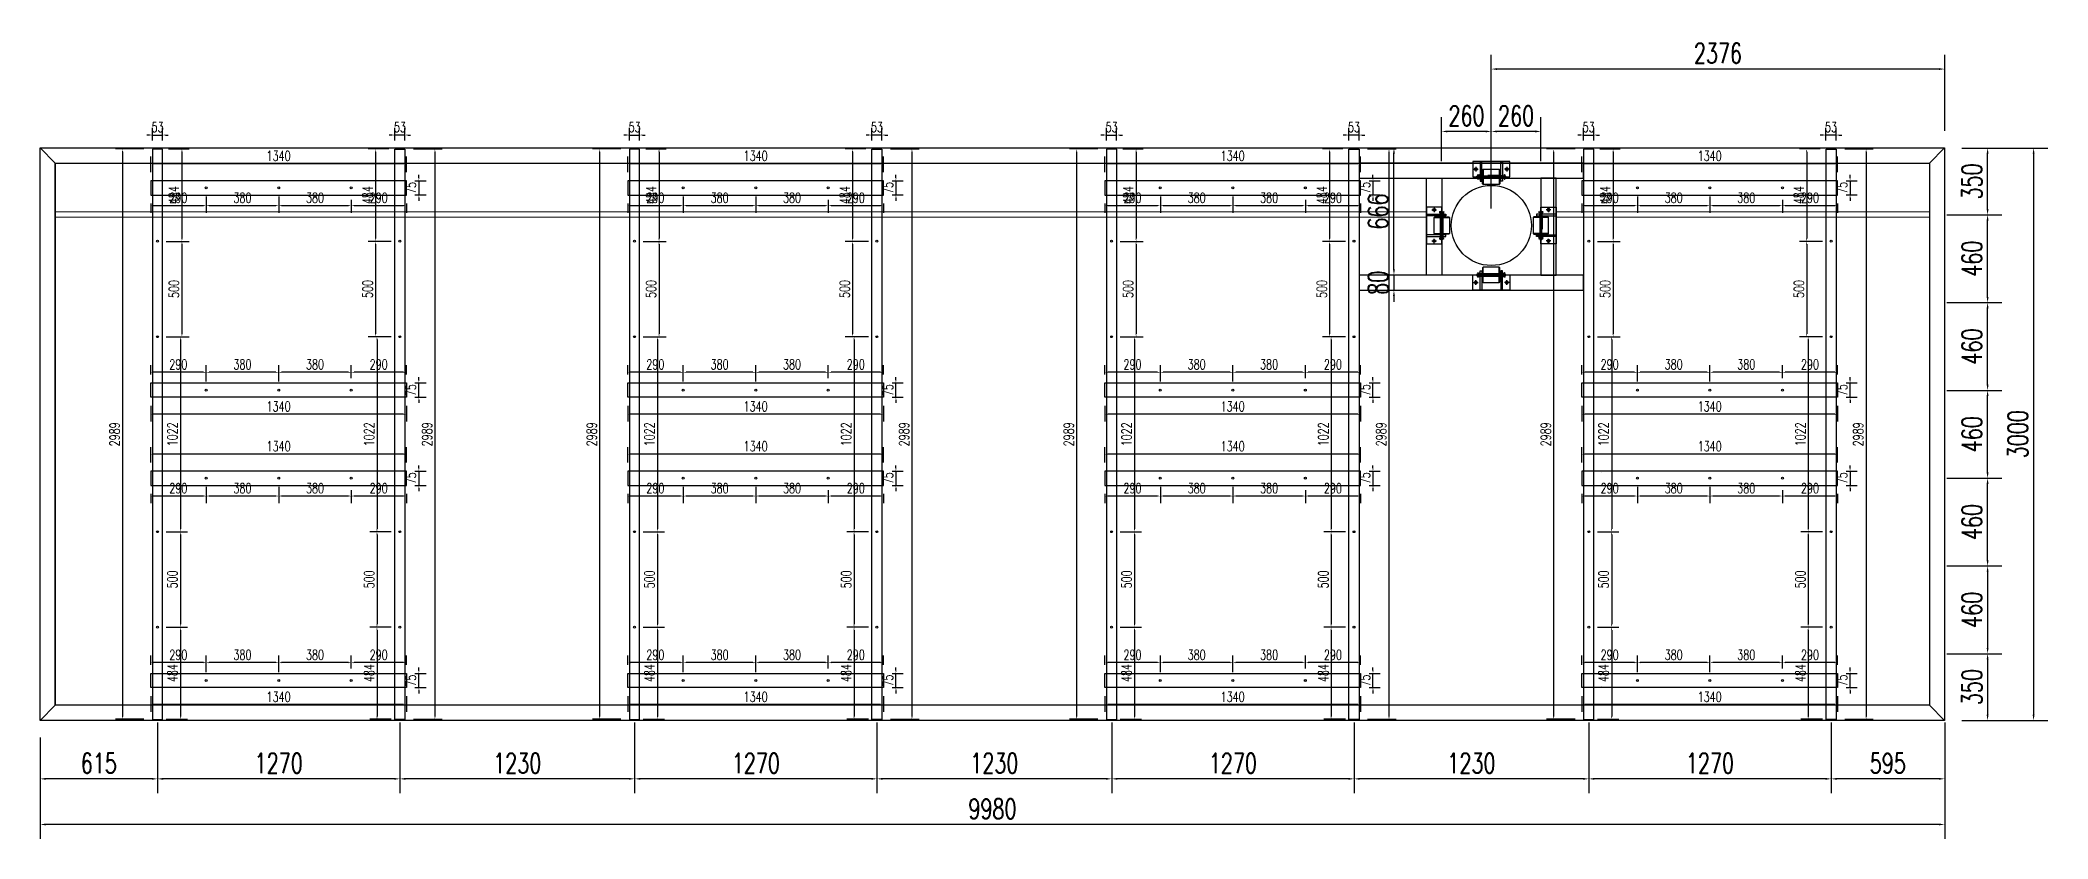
# Model space of a CAD drawing. Header units: millimetres. Extents: x 20612 to 158249, y -13511 to 156976.
# Drawn here: x 47063 to 57584, y 4858 to 9043 of the extents above; entities that cross this region are included whole.
import ezdxf

# ---------------------------------------------------------------- set-up
doc = ezdxf.new("R2010")
doc.units = ezdxf.units.MM
doc.header["$LTSCALE"] = 10
doc.linetypes.add('CENTER2', pattern=[28.575, 19.05, -3.175, 3.175, -3.175])
doc.linetypes.add('DASHED2', pattern=[9.525, 6.35, -3.175])
for name, color, linetype in [('W-bridge approach引桥', 4, 'Continuous'), ('W-MOUNTING固定方式', 5, 'Continuous'), ('W-STEEL_FRAME钢架', 3, 'Continuous'), ('W-STEEL_KEEL钢龙骨', 5, 'Continuous')]:
    doc.layers.add(name, color=color, linetype=linetype)
doc.styles.add('STANDARD_T3', font='simplex.shx', dxfattribs={"width": 0.7, "bigfont": 'hztxt.shx'})
doc.dimstyles.new('W&&15', dxfattribs={"dimtxt": 52.5, "dimasz": 15, "dimexe": 37.5, "dimexo": 45, "dimgap": 15, "dimtad": 1, "dimdec": 0, "dimzin": 0, "dimdsep": 46, "dimtxsty": 'STANDARD_T3', "dimcen": 0.09, "dimclrd": 1, "dimclre": 1, "dimclrt": 7, "dimazin": 2, "dimtfac": 1, "dimtdec": 0, "dimtix": 1, "dimtmove": 2, "dimatfit": 3, "dimfxl": 100, "dimtolj": 1, "dimtzin": 0, "dimarcsym": 0})
doc.dimstyles.new('W&&30', dxfattribs={"dimtxt": 105, "dimasz": 30, "dimexe": 75, "dimexo": 90, "dimgap": 30, "dimtad": 1, "dimdec": 0, "dimzin": 0, "dimdsep": 46, "dimtxsty": 'STANDARD_T3', "dimcen": 0.09, "dimclrd": 1, "dimclre": 1, "dimclrt": 7, "dimazin": 2, "dimtfac": 1, "dimtdec": 0, "dimtix": 1, "dimtmove": 2, "dimatfit": 3, "dimfxl": 100, "dimtolj": 1, "dimtzin": 0, "dimarcsym": 0})

msp = doc.modelspace()

# ---------------------------------------------------------------- blocks, each defined once
blk = doc.blocks.new('*D642')
at = {"layer": 'Defpoints', "color": 0, "transparency": 16777216}
for p in [(55142, 5650), (56482, 5650), (55142, 5561)]:
    blk.add_point(p, dxfattribs=at)
at = {"layer": 'W-bridge approach引桥', "color": 1, "lineweight": -2, "transparency": 16777216}
for p, q in [((55142, 5605), (55142, 5523)), ((56482, 5605), (56482, 5523)), ((56467, 5561), (55157, 5561))]:
    blk.add_line(p, q, dxfattribs=at)
at = {"layer": 'W-bridge approach引桥', "color": 1, "transparency": 16777216}
for points in [[(55157, 5563), (55157, 5558), (55142, 5561)], [(56467, 5563), (56467, 5558), (56482, 5561)]]:
    blk.add_solid(points, dxfattribs=at)
at = {"layer": 'W-bridge approach引桥', "color": 7, "transparency": 16777216, "insert": (55812, 5602), "char_height": 52.5, "attachment_point": 5, "style": 'STANDARD_T3'}
blk.add_mtext('\\A1;1340', dxfattribs=at)
blk = doc.blocks.new('*D643')
at = {"layer": 'Defpoints', "color": 0, "transparency": 16777216}
for p in [(56193, 5781), (56193, 5705), (56482, 5725)]:
    blk.add_point(p, dxfattribs=at)
at = {"layer": 'W-bridge approach引桥', "color": 1, "lineweight": -2, "transparency": 16777216}
for p, q in [((56193, 5750), (56193, 5818)), ((56482, 5770), (56482, 5818)), ((56467, 5781), (56208, 5781))]:
    blk.add_line(p, q, dxfattribs=at)
at = {"layer": 'W-bridge approach引桥', "color": 1, "transparency": 16777216}
for points in [[(56208, 5783), (56208, 5778), (56193, 5781)], [(56467, 5783), (56467, 5778), (56482, 5781)]]:
    blk.add_solid(points, dxfattribs=at)
at = {"layer": 'W-bridge approach引桥', "color": 7, "transparency": 16777216, "insert": (56337, 5822), "char_height": 52.5, "attachment_point": 5, "style": 'STANDARD_T3'}
blk.add_mtext('\\A1;290', dxfattribs=at)
blk = doc.blocks.new('*D644')
at = {"layer": 'Defpoints', "color": 0, "transparency": 16777216}
for p in [(55813, 5781), (55813, 5687), (56193, 5705)]:
    blk.add_point(p, dxfattribs=at)
at = {"layer": 'W-bridge approach引桥', "color": 1, "lineweight": -2, "transparency": 16777216}
for p, q in [((55813, 5732), (55813, 5818)), ((56193, 5750), (56193, 5818)), ((56178, 5781), (55828, 5781))]:
    blk.add_line(p, q, dxfattribs=at)
at = {"layer": 'W-bridge approach引桥', "color": 1, "transparency": 16777216}
for points in [[(55828, 5783), (55828, 5778), (55813, 5781)], [(56178, 5783), (56178, 5778), (56193, 5781)]]:
    blk.add_solid(points, dxfattribs=at)
at = {"layer": 'W-bridge approach引桥', "color": 7, "transparency": 16777216, "insert": (56003, 5822), "char_height": 52.5, "attachment_point": 5, "style": 'STANDARD_T3'}
blk.add_mtext('\\A1;380', dxfattribs=at)
blk = doc.blocks.new('*D645')
at = {"layer": 'Defpoints', "color": 0, "transparency": 16777216}
for p in [(55433, 5781), (55433, 5687), (55813, 5687)]:
    blk.add_point(p, dxfattribs=at)
at = {"layer": 'W-bridge approach引桥', "color": 1, "lineweight": -2, "transparency": 16777216}
for p, q in [((55433, 5732), (55433, 5818)), ((55813, 5732), (55813, 5818)), ((55798, 5781), (55448, 5781))]:
    blk.add_line(p, q, dxfattribs=at)
at = {"layer": 'W-bridge approach引桥', "color": 1, "transparency": 16777216}
for points in [[(55448, 5783), (55448, 5778), (55433, 5781)], [(55798, 5783), (55798, 5778), (55813, 5781)]]:
    blk.add_solid(points, dxfattribs=at)
at = {"layer": 'W-bridge approach引桥', "color": 7, "transparency": 16777216, "insert": (55623, 5822), "char_height": 52.5, "attachment_point": 5, "style": 'STANDARD_T3'}
blk.add_mtext('\\A1;380', dxfattribs=at)
blk = doc.blocks.new('*D646')
at = {"layer": 'Defpoints', "color": 0, "transparency": 16777216}
for p in [(55142, 5781), (55142, 5725), (55433, 5687)]:
    blk.add_point(p, dxfattribs=at)
at = {"layer": 'W-bridge approach引桥', "color": 1, "lineweight": -2, "transparency": 16777216}
for p, q in [((55142, 5770), (55142, 5818)), ((55433, 5732), (55433, 5818)), ((55418, 5781), (55157, 5781))]:
    blk.add_line(p, q, dxfattribs=at)
at = {"layer": 'W-bridge approach引桥', "color": 1, "transparency": 16777216}
for points in [[(55157, 5783), (55157, 5778), (55142, 5781)], [(55418, 5783), (55418, 5778), (55433, 5781)]]:
    blk.add_solid(points, dxfattribs=at)
at = {"layer": 'W-bridge approach引桥', "color": 7, "transparency": 16777216, "insert": (55287, 5822), "char_height": 52.5, "attachment_point": 5, "style": 'STANDARD_T3'}
blk.add_mtext('\\A1;290', dxfattribs=at)
blk = doc.blocks.new('*D581')
at = {"layer": 'Defpoints', "color": 0, "transparency": 16777216}
for p in [(56482, 5725), (56547, 5725), (56482, 5650)]:
    blk.add_point(p, dxfattribs=at)
at = {"layer": 'W-bridge approach引桥', "color": 1, "lineweight": -2, "transparency": 16777216}
for p, q in [((56527, 5725), (56585, 5725)), ((56547, 5740), (56547, 5755)), ((56547, 5650), (56547, 5725)), ((56527, 5650), (56585, 5650)), ((56547, 5635), (56547, 5620))]:
    blk.add_line(p, q, dxfattribs=at)
at = {"layer": 'W-bridge approach引桥', "color": 1, "transparency": 16777216}
for points in [[(56545, 5740), (56550, 5740), (56547, 5725)], [(56545, 5635), (56550, 5635), (56547, 5650)]]:
    blk.add_solid(points, dxfattribs=at)
at = {"layer": 'W-bridge approach引桥', "color": 7, "transparency": 16777216, "insert": (56506, 5687), "char_height": 52.5, "attachment_point": 5, "rotation": 90, "style": 'STANDARD_T3'}
blk.add_mtext('\\A1;75', dxfattribs=at)
blk = doc.blocks.new('*D647')
at = {"layer": 'Defpoints', "color": 0, "transparency": 16777216}
for p in [(56474, 8473), (56474, 5484), (56631, 5484)]:
    blk.add_point(p, dxfattribs=at)
at = {"layer": 'W-bridge approach引桥', "color": 1, "lineweight": -2, "transparency": 16777216}
for p, q in [((56519, 8473), (56669, 8473)), ((56631, 8458), (56631, 5499)), ((56519, 5484), (56669, 5484))]:
    blk.add_line(p, q, dxfattribs=at)
at = {"layer": 'W-bridge approach引桥', "color": 1, "transparency": 16777216}
for points in [[(56629, 8458), (56634, 8458), (56631, 8473)], [(56629, 5499), (56634, 5499), (56631, 5484)]]:
    blk.add_solid(points, dxfattribs=at)
at = {"layer": 'W-bridge approach引桥', "color": 7, "transparency": 16777216, "insert": (56590, 6978), "char_height": 52.5, "attachment_point": 5, "rotation": 90, "style": 'STANDARD_T3'}
blk.add_mtext('\\A1;2989', dxfattribs=at)
blk = doc.blocks.new('*D648')
at = {"layer": 'Defpoints', "color": 0, "transparency": 16777216}
for p in [(56435, 8473), (56320, 7989), (56448, 7989)]:
    blk.add_point(p, dxfattribs=at)
at = {"layer": 'W-bridge approach引桥', "color": 1, "lineweight": -2, "transparency": 16777216}
for p, q in [((56390, 8473), (56282, 8473)), ((56320, 8458), (56320, 8004)), ((56403, 7989), (56282, 7989))]:
    blk.add_line(p, q, dxfattribs=at)
at = {"layer": 'W-bridge approach引桥', "color": 1, "transparency": 16777216}
for points in [[(56317, 8458), (56322, 8458), (56320, 8473)], [(56317, 8004), (56322, 8004), (56320, 7989)]]:
    blk.add_solid(points, dxfattribs=at)
at = {"layer": 'W-bridge approach引桥', "color": 7, "transparency": 16777216, "insert": (56279, 8231), "char_height": 52.5, "attachment_point": 5, "rotation": 90, "style": 'STANDARD_T3'}
blk.add_mtext('\\A1;484', dxfattribs=at)
blk = doc.blocks.new('*D649')
at = {"layer": 'Defpoints', "color": 0, "transparency": 16777216}
for p in [(56440, 7989), (56320, 7489), (56448, 7489)]:
    blk.add_point(p, dxfattribs=at)
at = {"layer": 'W-bridge approach引桥', "color": 1, "lineweight": -2, "transparency": 16777216}
for p, q in [((56395, 7989), (56282, 7989)), ((56320, 7974), (56320, 7504)), ((56403, 7489), (56282, 7489))]:
    blk.add_line(p, q, dxfattribs=at)
at = {"layer": 'W-bridge approach引桥', "color": 1, "transparency": 16777216}
for points in [[(56317, 7974), (56322, 7974), (56320, 7989)], [(56317, 7504), (56322, 7504), (56320, 7489)]]:
    blk.add_solid(points, dxfattribs=at)
at = {"layer": 'W-bridge approach引桥', "color": 7, "transparency": 16777216, "insert": (56279, 7739), "char_height": 52.5, "attachment_point": 5, "rotation": 90, "style": 'STANDARD_T3'}
blk.add_mtext('\\A1;500', dxfattribs=at)
blk = doc.blocks.new('*D650')
at = {"layer": 'Defpoints', "color": 0, "transparency": 16777216}
for p in [(56448, 7489), (56328, 6467), (56448, 6467)]:
    blk.add_point(p, dxfattribs=at)
at = {"layer": 'W-bridge approach引桥', "color": 1, "lineweight": -2, "transparency": 16777216}
for p, q in [((56403, 7489), (56290, 7489)), ((56328, 7474), (56328, 6482)), ((56403, 6467), (56290, 6467))]:
    blk.add_line(p, q, dxfattribs=at)
at = {"layer": 'W-bridge approach引桥', "color": 1, "transparency": 16777216}
for points in [[(56325, 7474), (56330, 7474), (56328, 7489)], [(56325, 6482), (56330, 6482), (56328, 6467)]]:
    blk.add_solid(points, dxfattribs=at)
at = {"layer": 'W-bridge approach引桥', "color": 7, "transparency": 16777216, "insert": (56287, 6978), "char_height": 52.5, "attachment_point": 5, "rotation": 90, "style": 'STANDARD_T3'}
blk.add_mtext('\\A1;1022', dxfattribs=at)
blk = doc.blocks.new('*D651')
at = {"layer": 'Defpoints', "color": 0, "transparency": 16777216}
for p in [(56448, 6467), (56328, 5967), (56448, 5967)]:
    blk.add_point(p, dxfattribs=at)
at = {"layer": 'W-bridge approach引桥', "color": 1, "lineweight": -2, "transparency": 16777216}
for p, q in [((56403, 6467), (56290, 6467)), ((56328, 6452), (56328, 5982)), ((56403, 5967), (56290, 5967))]:
    blk.add_line(p, q, dxfattribs=at)
at = {"layer": 'W-bridge approach引桥', "color": 1, "transparency": 16777216}
for points in [[(56325, 6452), (56330, 6452), (56328, 6467)], [(56325, 5982), (56330, 5982), (56328, 5967)]]:
    blk.add_solid(points, dxfattribs=at)
at = {"layer": 'W-bridge approach引桥', "color": 7, "transparency": 16777216, "insert": (56287, 6217), "char_height": 52.5, "attachment_point": 5, "rotation": 90, "style": 'STANDARD_T3'}
blk.add_mtext('\\A1;500', dxfattribs=at)
blk = doc.blocks.new('*D652')
at = {"layer": 'Defpoints', "color": 0, "transparency": 16777216}
for p in [(56448, 5967), (56328, 5484), (56448, 5484)]:
    blk.add_point(p, dxfattribs=at)
at = {"layer": 'W-bridge approach引桥', "color": 1, "lineweight": -2, "transparency": 16777216}
for p, q in [((56403, 5967), (56290, 5967)), ((56328, 5952), (56328, 5499)), ((56403, 5484), (56290, 5484))]:
    blk.add_line(p, q, dxfattribs=at)
at = {"layer": 'W-bridge approach引桥', "color": 1, "transparency": 16777216}
for points in [[(56325, 5952), (56330, 5952), (56328, 5967)], [(56325, 5499), (56330, 5499), (56328, 5484)]]:
    blk.add_solid(points, dxfattribs=at)
at = {"layer": 'W-bridge approach引桥', "color": 7, "transparency": 16777216, "insert": (56287, 5726), "char_height": 52.5, "attachment_point": 5, "rotation": 90, "style": 'STANDARD_T3'}
blk.add_mtext('\\A1;484', dxfattribs=at)
blk = doc.blocks.new('*D653')
at = {"layer": 'Defpoints', "color": 0, "transparency": 16777216}
for p in [(56421, 8546), (56421, 8473), (56474, 8473)]:
    blk.add_point(p, dxfattribs=at)
at = {"layer": 'W-bridge approach引桥', "color": 1, "lineweight": -2, "transparency": 16777216}
for p, q in [((56406, 8546), (56391, 8546)), ((56421, 8518), (56421, 8584)), ((56474, 8546), (56421, 8546)), ((56474, 8518), (56474, 8584)), ((56489, 8546), (56504, 8546))]:
    blk.add_line(p, q, dxfattribs=at)
at = {"layer": 'W-bridge approach引桥', "color": 1, "transparency": 16777216}
for points in [[(56406, 8549), (56406, 8544), (56421, 8546)], [(56489, 8549), (56489, 8544), (56474, 8546)]]:
    blk.add_solid(points, dxfattribs=at)
at = {"layer": 'W-bridge approach引桥', "color": 7, "transparency": 16777216, "insert": (56448, 8588), "char_height": 52.5, "attachment_point": 5, "style": 'STANDARD_T3'}
blk.add_mtext('\\A1;53', dxfattribs=at)
blk = doc.blocks.new('*D590')
at = {"color": 1, "lineweight": -2, "transparency": 16777216}
for p, q in [((56448, 5467), (56448, 5097)), ((57043, 5467), (57043, 5097)), ((57013, 5172), (56478, 5172))]:
    blk.add_line(p, q, dxfattribs=at)
at = {"color": 1, "transparency": 16777216}
for points in [[(56478, 5177), (56478, 5167), (56448, 5172)], [(57013, 5177), (57013, 5167), (57043, 5172)]]:
    blk.add_solid(points, dxfattribs=at)
at = {"layer": 'Defpoints', "color": 0, "transparency": 16777216}
for p in [(56448, 5557), (57043, 5557), (56448, 5172)]:
    blk.add_point(p, dxfattribs=at)
at = {"color": 7, "transparency": 16777216, "insert": (56745, 5254), "char_height": 105, "attachment_point": 5, "style": 'STANDARD_T3'}
blk.add_mtext('\\A1;595', dxfattribs=at)
blk = doc.blocks.new('*D559')
at = {"color": 1, "lineweight": -2, "transparency": 16777216}
for p, q in [((55178, 5467), (55178, 5097)), ((56448, 5467), (56448, 5097)), ((56418, 5172), (55208, 5172))]:
    blk.add_line(p, q, dxfattribs=at)
at = {"color": 1, "transparency": 16777216}
for points in [[(55208, 5177), (55208, 5167), (55178, 5172)], [(56418, 5177), (56418, 5167), (56448, 5172)]]:
    blk.add_solid(points, dxfattribs=at)
at = {"layer": 'Defpoints', "color": 0, "transparency": 16777216}
for p in [(55178, 5557), (56448, 5557), (55178, 5172)]:
    blk.add_point(p, dxfattribs=at)
at = {"color": 7, "transparency": 16777216, "insert": (55813, 5254), "char_height": 105, "attachment_point": 5, "style": 'STANDARD_T3'}
blk.add_mtext('\\A1;1270', dxfattribs=at)
blk = doc.blocks.new('*D560')
at = {"color": 1, "lineweight": -2, "transparency": 16777216}
for p, q in [((53948, 5467), (53948, 5097)), ((55178, 5467), (55178, 5097)), ((55148, 5172), (53978, 5172))]:
    blk.add_line(p, q, dxfattribs=at)
at = {"color": 1, "transparency": 16777216}
for points in [[(53978, 5177), (53978, 5167), (53948, 5172)], [(55148, 5177), (55148, 5167), (55178, 5172)]]:
    blk.add_solid(points, dxfattribs=at)
at = {"layer": 'Defpoints', "color": 0, "transparency": 16777216}
for p in [(53948, 5557), (55178, 5557), (53948, 5172)]:
    blk.add_point(p, dxfattribs=at)
at = {"color": 7, "transparency": 16777216, "insert": (54563, 5254), "char_height": 105, "attachment_point": 5, "style": 'STANDARD_T3'}
blk.add_mtext('\\A1;1230', dxfattribs=at)
blk = doc.blocks.new('*D561')
at = {"color": 1, "lineweight": -2, "transparency": 16777216}
for p, q in [((52678, 5467), (52678, 5097)), ((53948, 5467), (53948, 5097)), ((53918, 5172), (52708, 5172))]:
    blk.add_line(p, q, dxfattribs=at)
at = {"color": 1, "transparency": 16777216}
for points in [[(52708, 5177), (52708, 5167), (52678, 5172)], [(53918, 5177), (53918, 5167), (53948, 5172)]]:
    blk.add_solid(points, dxfattribs=at)
at = {"layer": 'Defpoints', "color": 0, "transparency": 16777216}
for p in [(52678, 5557), (53948, 5557), (52678, 5172)]:
    blk.add_point(p, dxfattribs=at)
at = {"color": 7, "transparency": 16777216, "insert": (53313, 5254), "char_height": 105, "attachment_point": 5, "style": 'STANDARD_T3'}
blk.add_mtext('\\A1;1270', dxfattribs=at)
blk = doc.blocks.new('*D562')
at = {"color": 1, "lineweight": -2, "transparency": 16777216}
for p, q in [((51448, 5467), (51448, 5097)), ((52678, 5467), (52678, 5097)), ((52648, 5172), (51478, 5172))]:
    blk.add_line(p, q, dxfattribs=at)
at = {"color": 1, "transparency": 16777216}
for points in [[(51478, 5177), (51478, 5167), (51448, 5172)], [(52648, 5177), (52648, 5167), (52678, 5172)]]:
    blk.add_solid(points, dxfattribs=at)
at = {"layer": 'Defpoints', "color": 0, "transparency": 16777216}
for p in [(51448, 5557), (52678, 5557), (51448, 5172)]:
    blk.add_point(p, dxfattribs=at)
at = {"color": 7, "transparency": 16777216, "insert": (52063, 5254), "char_height": 105, "attachment_point": 5, "style": 'STANDARD_T3'}
blk.add_mtext('\\A1;1230', dxfattribs=at)
blk = doc.blocks.new('*D563')
at = {"color": 1, "lineweight": -2, "transparency": 16777216}
for p, q in [((50178, 5467), (50178, 5097)), ((51448, 5467), (51448, 5097)), ((51418, 5172), (50208, 5172))]:
    blk.add_line(p, q, dxfattribs=at)
at = {"color": 1, "transparency": 16777216}
for points in [[(50208, 5177), (50208, 5167), (50178, 5172)], [(51418, 5177), (51418, 5167), (51448, 5172)]]:
    blk.add_solid(points, dxfattribs=at)
at = {"layer": 'Defpoints', "color": 0, "transparency": 16777216}
for p in [(50178, 5557), (51448, 5557), (50178, 5172)]:
    blk.add_point(p, dxfattribs=at)
at = {"color": 7, "transparency": 16777216, "insert": (50813, 5254), "char_height": 105, "attachment_point": 5, "style": 'STANDARD_T3'}
blk.add_mtext('\\A1;1270', dxfattribs=at)
blk = doc.blocks.new('*D564')
at = {"color": 1, "lineweight": -2, "transparency": 16777216}
for p, q in [((48948, 5467), (48948, 5097)), ((50178, 5467), (50178, 5097)), ((50148, 5172), (48978, 5172))]:
    blk.add_line(p, q, dxfattribs=at)
at = {"color": 1, "transparency": 16777216}
for points in [[(48978, 5177), (48978, 5167), (48948, 5172)], [(50148, 5177), (50148, 5167), (50178, 5172)]]:
    blk.add_solid(points, dxfattribs=at)
at = {"layer": 'Defpoints', "color": 0, "transparency": 16777216}
for p in [(48948, 5557), (50178, 5557), (48948, 5172)]:
    blk.add_point(p, dxfattribs=at)
at = {"color": 7, "transparency": 16777216, "insert": (49563, 5254), "char_height": 105, "attachment_point": 5, "style": 'STANDARD_T3'}
blk.add_mtext('\\A1;1230', dxfattribs=at)
blk = doc.blocks.new('*D565')
at = {"color": 1, "lineweight": -2, "transparency": 16777216}
for p, q in [((47678, 5467), (47678, 5097)), ((48948, 5467), (48948, 5097)), ((48918, 5172), (47708, 5172))]:
    blk.add_line(p, q, dxfattribs=at)
at = {"color": 1, "transparency": 16777216}
for points in [[(47708, 5177), (47708, 5167), (47678, 5172)], [(48918, 5177), (48918, 5167), (48948, 5172)]]:
    blk.add_solid(points, dxfattribs=at)
at = {"layer": 'Defpoints', "color": 0, "transparency": 16777216}
for p in [(47678, 5557), (48948, 5557), (47678, 5172)]:
    blk.add_point(p, dxfattribs=at)
at = {"color": 7, "transparency": 16777216, "insert": (48313, 5254), "char_height": 105, "attachment_point": 5, "style": 'STANDARD_T3'}
blk.add_mtext('\\A1;1270', dxfattribs=at)
blk = doc.blocks.new('*U45')
blk.add_lwpolyline([(-12, 0), (-12, 2.5), (12, 2.5), (12, 0)], close=True)
blk = doc.blocks.new('*U46')
at = {"color": 8, "linetype": 'Continuous', "lineweight": 15}
for p, q in [((-1, 2), (-2, 1)), ((0, 1), (0, -1)), ((-1, -2), (-2, -1))]:
    blk.add_line(p, q, dxfattribs=at)
at = {"color": 7, "linetype": 'Continuous', "lineweight": 15}
for p, q in [((16, 1), (0, 1)), ((0, 0), (19, 0)), ((16, 1), (16, 0)), ((19, -1), (19, 0)), ((0, -1), (19, -1))]:
    blk.add_line(p, q, dxfattribs=at)
for centre, radius, start, end in [((-3, 0), 2.9, 41.3178, 318.6822), ((-3, 0), 1.45, 41.3178, 318.6822), ((0, 3), 2.82, 221.3178, 270), ((0, -3), 2.82, 90, 138.6822), ((0, 3), 1.37, 221.3178, 270), ((0, -3), 1.37, 90, 138.6822)]:
    blk.add_arc(centre, radius, start, end, dxfattribs=at)
blk = doc.blocks.new('无头销轴_B型_D12X150')
at = {"color": 0}
for p, q in [((-72, 6), (-72, -6)), ((72, 6), (72, -6))]:
    blk.add_line(p, q, dxfattribs=at)
blk.add_lwpolyline([(-75, 4), (-75, -4), (-72, -6), (72, -6), (75, -4), (75, 4), (72, 6), (-72, 6)], close=True, dxfattribs=at)
for centre in [(-70, 0), (70, 0)]:
    blk.add_circle(centre, 1.6, dxfattribs=at)
blk = doc.blocks.new('A$C1EDE4923')
at = {"color": 3, "linetype": 'CENTER2', "ltscale": 0.5}
for p, q in [((-235, 120), (-254, 120)), ((-146, 120), (-127, 120)), ((-284, 80), (-260, 80)), ((-272, 68), (-272, 92)), ((-97, 80), (-121, 80)), ((-109, 68), (-109, 92))]:
    blk.add_line(p, q, dxfattribs=at)
at = {"linetype": 'DASHED2'}
for p, q in [((-240, 126), (-249, 126)), ((-240, 113), (-249, 113)), ((-235, 126), (-145, 126)), ((-235, 113), (-145, 113)), ((-141, 126), (-132, 126)), ((-141, 113), (-132, 113))]:
    blk.add_line(p, q, dxfattribs=at)
at = {"color": 3, "linetype": 'CENTER2'}
blk.add_line((-241, 120), (-140, 120), dxfattribs=at)
for p, q in [((-232, 80), (-232, 160)), ((-148, 80), (-148, 160))]:
    blk.add_line(p, q)
for points in [[(-94, 40), (-94, 120), (-287, 120), (-287, 40)], [(-249, 142), (-240, 142), (-240, 40), (-249, 40)], [(-232, 160), (-148, 160), (-145, 157), (-145, 83), (-148, 80), (-232, 80), (-235, 83), (-235, 157)], [(-132, 142), (-141, 142), (-141, 40), (-132, 40)]]:
    blk.add_lwpolyline(points, close=True)
for centre in [(-272, 80), (-109, 80)]:
    blk.add_circle(centre, 7)
at = {"xscale": -1}
for name, p, rotation in [('无头销轴_B型_D12X150', (-190, 120), 180), ('*U46', (-260, 114), 270), ('*U45', (-249, 120), 90), ('*U45', (-237, 120), 90)]:
    blk.add_blockref(name, p, dxfattribs=dict(at, rotation=rotation))
for name, p, rotation in [('*U45', (-143, 120), 270), ('*U45', (-132, 120), 270), ('*U46', (-121, 114), 90)]:
    blk.add_blockref(name, p, dxfattribs=dict(rotation=rotation))
blk = doc.blocks.new('*D591')
at = {"color": 1, "lineweight": -2, "transparency": 16777216}
for p, q in [((57133, 8478), (57584, 8478)), ((57509, 8448), (57509, 5508)), ((57133, 5478), (57584, 5478))]:
    blk.add_line(p, q, dxfattribs=at)
at = {"color": 1, "transparency": 16777216}
for points in [[(57504, 8448), (57514, 8448), (57509, 8478)], [(57504, 5508), (57514, 5508), (57509, 5478)]]:
    blk.add_solid(points, dxfattribs=at)
at = {"layer": 'Defpoints', "color": 0, "transparency": 16777216}
for p in [(57043, 8478), (57043, 5478), (57509, 5478)]:
    blk.add_point(p, dxfattribs=at)
at = {"color": 7, "transparency": 16777216, "insert": (57426, 6978), "char_height": 105, "attachment_point": 5, "rotation": 90, "style": 'STANDARD_T3'}
blk.add_mtext('\\A1;3000', dxfattribs=at)
blk = doc.blocks.new('*D566')
at = {"color": 1, "lineweight": -2, "transparency": 16777216}
for p, q in [((57054, 6748), (57343, 6748)), ((57268, 6318), (57268, 6718)), ((57054, 6288), (57343, 6288))]:
    blk.add_line(p, q, dxfattribs=at)
at = {"color": 1, "transparency": 16777216}
for points in [[(57263, 6718), (57273, 6718), (57268, 6748)], [(57263, 6318), (57273, 6318), (57268, 6288)]]:
    blk.add_solid(points, dxfattribs=at)
at = {"layer": 'Defpoints', "color": 0, "transparency": 16777216}
for p in [(56964, 6748), (57268, 6748), (56964, 6288)]:
    blk.add_point(p, dxfattribs=at)
at = {"color": 7, "transparency": 16777216, "insert": (57186, 6518), "char_height": 105, "attachment_point": 5, "rotation": 90, "style": 'STANDARD_T3'}
blk.add_mtext('\\A1;460', dxfattribs=at)
blk = doc.blocks.new('*D567')
at = {"color": 1, "lineweight": -2, "transparency": 16777216}
for p, q in [((57054, 7208), (57343, 7208)), ((57268, 6778), (57268, 7178)), ((57054, 6748), (57343, 6748))]:
    blk.add_line(p, q, dxfattribs=at)
at = {"color": 1, "transparency": 16777216}
for points in [[(57263, 7178), (57273, 7178), (57268, 7208)], [(57263, 6778), (57273, 6778), (57268, 6748)]]:
    blk.add_solid(points, dxfattribs=at)
at = {"layer": 'Defpoints', "color": 0, "transparency": 16777216}
for p in [(56964, 7208), (57268, 7208), (56964, 6748)]:
    blk.add_point(p, dxfattribs=at)
at = {"color": 7, "transparency": 16777216, "insert": (57186, 6978), "char_height": 105, "attachment_point": 5, "rotation": 90, "style": 'STANDARD_T3'}
blk.add_mtext('\\A1;460', dxfattribs=at)
blk = doc.blocks.new('*D568')
at = {"color": 1, "lineweight": -2, "transparency": 16777216}
for p, q in [((57054, 7668), (57343, 7668)), ((57268, 7238), (57268, 7638)), ((57054, 7208), (57343, 7208))]:
    blk.add_line(p, q, dxfattribs=at)
at = {"color": 1, "transparency": 16777216}
for points in [[(57263, 7638), (57273, 7638), (57268, 7668)], [(57263, 7238), (57273, 7238), (57268, 7208)]]:
    blk.add_solid(points, dxfattribs=at)
at = {"layer": 'Defpoints', "color": 0, "transparency": 16777216}
for p in [(56964, 7668), (57268, 7668), (56964, 7208)]:
    blk.add_point(p, dxfattribs=at)
at = {"color": 7, "transparency": 16777216, "insert": (57186, 7438), "char_height": 105, "attachment_point": 5, "rotation": 90, "style": 'STANDARD_T3'}
blk.add_mtext('\\A1;460', dxfattribs=at)
blk = doc.blocks.new('*D569')
at = {"color": 1, "lineweight": -2, "transparency": 16777216}
for p, q in [((57054, 8128), (57343, 8128)), ((57268, 7698), (57268, 8098)), ((57054, 7668), (57343, 7668))]:
    blk.add_line(p, q, dxfattribs=at)
at = {"color": 1, "transparency": 16777216}
for points in [[(57263, 8098), (57273, 8098), (57268, 8128)], [(57263, 7698), (57273, 7698), (57268, 7668)]]:
    blk.add_solid(points, dxfattribs=at)
at = {"layer": 'Defpoints', "color": 0, "transparency": 16777216}
for p in [(56964, 8128), (57268, 8128), (56964, 7668)]:
    blk.add_point(p, dxfattribs=at)
at = {"color": 7, "transparency": 16777216, "insert": (57186, 7898), "char_height": 105, "attachment_point": 5, "rotation": 90, "style": 'STANDARD_T3'}
blk.add_mtext('\\A1;460', dxfattribs=at)
blk = doc.blocks.new('*D570')
at = {"color": 1, "lineweight": -2, "transparency": 16777216}
for p, q in [((57054, 5828), (57343, 5828)), ((57268, 5798), (57268, 5508)), ((57133, 5478), (57343, 5478))]:
    blk.add_line(p, q, dxfattribs=at)
at = {"color": 1, "transparency": 16777216}
for points in [[(57263, 5798), (57273, 5798), (57268, 5828)], [(57263, 5508), (57273, 5508), (57268, 5478)]]:
    blk.add_solid(points, dxfattribs=at)
at = {"layer": 'Defpoints', "color": 0, "transparency": 16777216}
for p in [(56964, 5828), (57043, 5478), (57268, 5478)]:
    blk.add_point(p, dxfattribs=at)
at = {"color": 7, "transparency": 16777216, "insert": (57186, 5653), "char_height": 105, "attachment_point": 5, "rotation": 90, "style": 'STANDARD_T3'}
blk.add_mtext('\\A1;350', dxfattribs=at)
blk = doc.blocks.new('*D571')
at = {"color": 1, "lineweight": -2, "transparency": 16777216}
for p, q in [((57054, 6288), (57343, 6288)), ((57268, 6258), (57268, 5858)), ((57054, 5828), (57343, 5828))]:
    blk.add_line(p, q, dxfattribs=at)
at = {"color": 1, "transparency": 16777216}
for points in [[(57263, 6258), (57273, 6258), (57268, 6288)], [(57263, 5858), (57273, 5858), (57268, 5828)]]:
    blk.add_solid(points, dxfattribs=at)
at = {"layer": 'Defpoints', "color": 0, "transparency": 16777216}
for p in [(56964, 6288), (56964, 5828), (57268, 5828)]:
    blk.add_point(p, dxfattribs=at)
at = {"color": 7, "transparency": 16777216, "insert": (57186, 6058), "char_height": 105, "attachment_point": 5, "rotation": 90, "style": 'STANDARD_T3'}
blk.add_mtext('\\A1;460', dxfattribs=at)
blk = doc.blocks.new('*D572')
at = {"color": 1, "lineweight": -2, "transparency": 16777216}
for p, q in [((57133, 8478), (57343, 8478)), ((57268, 8158), (57268, 8448)), ((57054, 8128), (57343, 8128))]:
    blk.add_line(p, q, dxfattribs=at)
at = {"color": 1, "transparency": 16777216}
for points in [[(57263, 8448), (57273, 8448), (57268, 8478)], [(57263, 8158), (57273, 8158), (57268, 8128)]]:
    blk.add_solid(points, dxfattribs=at)
at = {"layer": 'Defpoints', "color": 0, "transparency": 16777216}
for p in [(57043, 8478), (57268, 8478), (56964, 8128)]:
    blk.add_point(p, dxfattribs=at)
at = {"color": 7, "transparency": 16777216, "insert": (57186, 8303), "char_height": 105, "attachment_point": 5, "rotation": 90, "style": 'STANDARD_T3'}
blk.add_mtext('\\A1;350', dxfattribs=at)
blk = doc.blocks.new('*D636')
at = {"color": 1, "lineweight": -2, "transparency": 16777216}
for p, q in [((47063, 5388), (47063, 5097)), ((47678, 5467), (47678, 5097)), ((47648, 5172), (47093, 5172))]:
    blk.add_line(p, q, dxfattribs=at)
at = {"color": 1, "transparency": 16777216}
for points in [[(47093, 5177), (47093, 5167), (47063, 5172)], [(47648, 5177), (47648, 5167), (47678, 5172)]]:
    blk.add_solid(points, dxfattribs=at)
at = {"layer": 'Defpoints', "color": 0, "transparency": 16777216}
for p in [(47063, 5478), (47678, 5557), (47063, 5172)]:
    blk.add_point(p, dxfattribs=at)
at = {"color": 7, "transparency": 16777216, "insert": (47370, 5254), "char_height": 105, "attachment_point": 5, "style": 'STANDARD_T3'}
blk.add_mtext('\\A1;615', dxfattribs=at)
blk = doc.blocks.new('*D637')
at = {"color": 1, "lineweight": -2, "transparency": 16777216}
for p, q in [((47063, 5388), (47063, 4858)), ((57043, 5388), (57043, 4858)), ((57013, 4933), (47093, 4933))]:
    blk.add_line(p, q, dxfattribs=at)
at = {"color": 1, "transparency": 16777216}
for points in [[(47093, 4938), (47093, 4928), (47063, 4933)], [(57013, 4938), (57013, 4928), (57043, 4933)]]:
    blk.add_solid(points, dxfattribs=at)
at = {"layer": 'Defpoints', "color": 0, "transparency": 16777216}
for p in [(47063, 5478), (57043, 5478), (47063, 4933)]:
    blk.add_point(p, dxfattribs=at)
at = {"color": 7, "transparency": 16777216, "insert": (52053, 5015), "char_height": 105, "attachment_point": 5, "style": 'STANDARD_T3'}
blk.add_mtext('\\A1;9980', dxfattribs=at)
blk = doc.blocks.new('*D638')
at = {"layer": 'Defpoints', "color": 0, "transparency": 16777216}
for p in [(54667, 8892), (57043, 8478), (54667, 8072)]:
    blk.add_point(p, dxfattribs=at)
at = {"layer": 'W-STEEL_FRAME钢架', "color": 1, "lineweight": -2, "transparency": 16777216}
for p, q in [((54667, 8162), (54667, 8967)), ((57043, 8568), (57043, 8967)), ((57013, 8892), (54697, 8892))]:
    blk.add_line(p, q, dxfattribs=at)
at = {"layer": 'W-STEEL_FRAME钢架', "color": 1, "transparency": 16777216}
for points in [[(54697, 8897), (54697, 8887), (54667, 8892)], [(57013, 8897), (57013, 8887), (57043, 8892)]]:
    blk.add_solid(points, dxfattribs=at)
at = {"layer": 'W-STEEL_FRAME钢架', "color": 7, "transparency": 16777216, "insert": (55855, 8975), "char_height": 105, "attachment_point": 5, "style": 'STANDARD_T3'}
blk.add_mtext('\\A1;2376', dxfattribs=at)
blk = doc.blocks.new('*D639')
at = {"layer": 'Defpoints', "color": 0, "transparency": 16777216}
for p in [(54667, 8565), (54927, 8319), (54667, 8072)]:
    blk.add_point(p, dxfattribs=at)
at = {"layer": 'W-STEEL_FRAME钢架', "color": 1, "lineweight": -2, "transparency": 16777216}
for p, q in [((54667, 8162), (54667, 8640)), ((54927, 8409), (54927, 8640)), ((54897, 8565), (54697, 8565))]:
    blk.add_line(p, q, dxfattribs=at)
at = {"layer": 'W-STEEL_FRAME钢架', "color": 1, "transparency": 16777216}
for points in [[(54697, 8570), (54697, 8560), (54667, 8565)], [(54897, 8570), (54897, 8560), (54927, 8565)]]:
    blk.add_solid(points, dxfattribs=at)
at = {"layer": 'W-STEEL_FRAME钢架', "color": 7, "transparency": 16777216, "insert": (54797, 8647), "char_height": 105, "attachment_point": 5, "style": 'STANDARD_T3'}
blk.add_mtext('\\A1;260', dxfattribs=at)
blk = doc.blocks.new('*D640')
at = {"layer": 'Defpoints', "color": 0, "transparency": 16777216}
for p in [(54407, 8565), (54407, 8319), (54667, 8072)]:
    blk.add_point(p, dxfattribs=at)
at = {"layer": 'W-STEEL_FRAME钢架', "color": 1, "lineweight": -2, "transparency": 16777216}
for p, q in [((54407, 8409), (54407, 8640)), ((54667, 8162), (54667, 8640)), ((54637, 8565), (54437, 8565))]:
    blk.add_line(p, q, dxfattribs=at)
at = {"layer": 'W-STEEL_FRAME钢架', "color": 1, "transparency": 16777216}
for points in [[(54437, 8570), (54437, 8560), (54407, 8565)], [(54637, 8570), (54637, 8560), (54667, 8565)]]:
    blk.add_solid(points, dxfattribs=at)
at = {"layer": 'W-STEEL_FRAME钢架', "color": 7, "transparency": 16777216, "insert": (54537, 8647), "char_height": 105, "attachment_point": 5, "style": 'STANDARD_T3'}
blk.add_mtext('\\A1;260', dxfattribs=at)
blk = doc.blocks.new('*D641')
at = {"layer": 'Defpoints', "color": 0, "transparency": 16777216}
for p in [(54327, 7812), (54157, 7732), (54327, 7732)]:
    blk.add_point(p, dxfattribs=at)
at = {"layer": 'W-STEEL_FRAME钢架', "color": 1, "lineweight": -2, "transparency": 16777216}
for p, q in [((54237, 7812), (54082, 7812)), ((54157, 7842), (54157, 7872)), ((54157, 7812), (54157, 7732)), ((54237, 7732), (54082, 7732)), ((54157, 7702), (54157, 7672))]:
    blk.add_line(p, q, dxfattribs=at)
at = {"layer": 'W-STEEL_FRAME钢架', "color": 1, "transparency": 16777216}
for points in [[(54152, 7842), (54162, 7842), (54157, 7812)], [(54152, 7702), (54162, 7702), (54157, 7732)]]:
    blk.add_solid(points, dxfattribs=at)
at = {"layer": 'W-STEEL_FRAME钢架', "color": 7, "transparency": 16777216, "insert": (54074, 7772), "char_height": 105, "attachment_point": 5, "rotation": 90, "style": 'STANDARD_T3'}
blk.add_mtext('\\A1;80', dxfattribs=at)
blk = doc.blocks.new('*D580')
at = {"layer": 'Defpoints', "color": 0, "transparency": 16777216}
for p in [(54157, 8478), (54407, 8478), (54327, 7812)]:
    blk.add_point(p, dxfattribs=at)
at = {"layer": 'W-STEEL_FRAME钢架', "color": 1, "lineweight": -2, "transparency": 16777216}
for p, q in [((54317, 8478), (54082, 8478)), ((54157, 7842), (54157, 8448)), ((54237, 7812), (54082, 7812))]:
    blk.add_line(p, q, dxfattribs=at)
at = {"layer": 'W-STEEL_FRAME钢架', "color": 1, "transparency": 16777216}
for points in [[(54152, 8448), (54162, 8448), (54157, 8478)], [(54152, 7842), (54162, 7842), (54157, 7812)]]:
    blk.add_solid(points, dxfattribs=at)
at = {"layer": 'W-STEEL_FRAME钢架', "color": 7, "transparency": 16777216, "insert": (54074, 8145), "char_height": 105, "attachment_point": 5, "rotation": 90, "style": 'STANDARD_T3'}
blk.add_mtext('\\A1;666', dxfattribs=at)
blk = doc.blocks.new('*D654')
at = {"layer": 'Defpoints', "color": 0, "transparency": 16777216}
for p in [(55151, 8473), (54994, 5484), (55151, 5484)]:
    blk.add_point(p, dxfattribs=at)
at = {"layer": 'W-bridge approach引桥', "color": 1, "lineweight": -2, "transparency": 16777216}
for p, q in [((55106, 8473), (54957, 8473)), ((54994, 8458), (54994, 5499)), ((55106, 5484), (54957, 5484))]:
    blk.add_line(p, q, dxfattribs=at)
at = {"layer": 'W-bridge approach引桥', "color": 1, "transparency": 16777216}
for points in [[(54992, 8458), (54997, 8458), (54994, 8473)], [(54992, 5499), (54997, 5499), (54994, 5484)]]:
    blk.add_solid(points, dxfattribs=at)
at = {"layer": 'W-bridge approach引桥', "color": 7, "transparency": 16777216, "insert": (54953, 6978), "char_height": 52.5, "attachment_point": 5, "rotation": 90, "style": 'STANDARD_T3'}
blk.add_mtext('\\A1;2989', dxfattribs=at)
blk = doc.blocks.new('*D655')
at = {"layer": 'Defpoints', "color": 0, "transparency": 16777216}
for p in [(55191, 8473), (55178, 7989), (55306, 7989)]:
    blk.add_point(p, dxfattribs=at)
at = {"layer": 'W-bridge approach引桥', "color": 1, "lineweight": -2, "transparency": 16777216}
for p, q in [((55236, 8473), (55343, 8473)), ((55306, 8458), (55306, 8004)), ((55223, 7989), (55343, 7989))]:
    blk.add_line(p, q, dxfattribs=at)
at = {"layer": 'W-bridge approach引桥', "color": 1, "transparency": 16777216}
for points in [[(55303, 8458), (55308, 8458), (55306, 8473)], [(55303, 8004), (55308, 8004), (55306, 7989)]]:
    blk.add_solid(points, dxfattribs=at)
at = {"layer": 'W-bridge approach引桥', "color": 7, "transparency": 16777216, "insert": (55264, 8231), "char_height": 52.5, "attachment_point": 5, "rotation": 90, "style": 'STANDARD_T3'}
blk.add_mtext('\\A1;484', dxfattribs=at)
blk = doc.blocks.new('*D656')
at = {"layer": 'Defpoints', "color": 0, "transparency": 16777216}
for p in [(55186, 7989), (55178, 7489), (55306, 7489)]:
    blk.add_point(p, dxfattribs=at)
at = {"layer": 'W-bridge approach引桥', "color": 1, "lineweight": -2, "transparency": 16777216}
for p, q in [((55231, 7989), (55343, 7989)), ((55306, 7974), (55306, 7504)), ((55223, 7489), (55343, 7489))]:
    blk.add_line(p, q, dxfattribs=at)
at = {"layer": 'W-bridge approach引桥', "color": 1, "transparency": 16777216}
for points in [[(55303, 7974), (55308, 7974), (55306, 7989)], [(55303, 7504), (55308, 7504), (55306, 7489)]]:
    blk.add_solid(points, dxfattribs=at)
at = {"layer": 'W-bridge approach引桥', "color": 7, "transparency": 16777216, "insert": (55264, 7739), "char_height": 52.5, "attachment_point": 5, "rotation": 90, "style": 'STANDARD_T3'}
blk.add_mtext('\\A1;500', dxfattribs=at)
blk = doc.blocks.new('*D657')
at = {"layer": 'Defpoints', "color": 0, "transparency": 16777216}
for p in [(55178, 7489), (55178, 6467), (55298, 6467)]:
    blk.add_point(p, dxfattribs=at)
at = {"layer": 'W-bridge approach引桥', "color": 1, "lineweight": -2, "transparency": 16777216}
for p, q in [((55223, 7489), (55335, 7489)), ((55298, 7474), (55298, 6482)), ((55223, 6467), (55335, 6467))]:
    blk.add_line(p, q, dxfattribs=at)
at = {"layer": 'W-bridge approach引桥', "color": 1, "transparency": 16777216}
for points in [[(55295, 7474), (55300, 7474), (55298, 7489)], [(55295, 6482), (55300, 6482), (55298, 6467)]]:
    blk.add_solid(points, dxfattribs=at)
at = {"layer": 'W-bridge approach引桥', "color": 7, "transparency": 16777216, "insert": (55256, 6978), "char_height": 52.5, "attachment_point": 5, "rotation": 90, "style": 'STANDARD_T3'}
blk.add_mtext('\\A1;1022', dxfattribs=at)
blk = doc.blocks.new('*D658')
at = {"layer": 'Defpoints', "color": 0, "transparency": 16777216}
for p in [(55178, 6467), (55178, 5967), (55298, 5967)]:
    blk.add_point(p, dxfattribs=at)
at = {"layer": 'W-bridge approach引桥', "color": 1, "lineweight": -2, "transparency": 16777216}
for p, q in [((55223, 6467), (55335, 6467)), ((55298, 6452), (55298, 5982)), ((55223, 5967), (55335, 5967))]:
    blk.add_line(p, q, dxfattribs=at)
at = {"layer": 'W-bridge approach引桥', "color": 1, "transparency": 16777216}
for points in [[(55295, 6452), (55300, 6452), (55298, 6467)], [(55295, 5982), (55300, 5982), (55298, 5967)]]:
    blk.add_solid(points, dxfattribs=at)
at = {"layer": 'W-bridge approach引桥', "color": 7, "transparency": 16777216, "insert": (55256, 6217), "char_height": 52.5, "attachment_point": 5, "rotation": 90, "style": 'STANDARD_T3'}
blk.add_mtext('\\A1;500', dxfattribs=at)
blk = doc.blocks.new('*D659')
at = {"layer": 'Defpoints', "color": 0, "transparency": 16777216}
for p in [(55178, 5967), (55178, 5484), (55298, 5484)]:
    blk.add_point(p, dxfattribs=at)
at = {"layer": 'W-bridge approach引桥', "color": 1, "lineweight": -2, "transparency": 16777216}
for p, q in [((55223, 5967), (55335, 5967)), ((55298, 5952), (55298, 5499)), ((55223, 5484), (55335, 5484))]:
    blk.add_line(p, q, dxfattribs=at)
at = {"layer": 'W-bridge approach引桥', "color": 1, "transparency": 16777216}
for points in [[(55295, 5952), (55300, 5952), (55298, 5967)], [(55295, 5499), (55300, 5499), (55298, 5484)]]:
    blk.add_solid(points, dxfattribs=at)
at = {"layer": 'W-bridge approach引桥', "color": 7, "transparency": 16777216, "insert": (55256, 5726), "char_height": 52.5, "attachment_point": 5, "rotation": 90, "style": 'STANDARD_T3'}
blk.add_mtext('\\A1;484', dxfattribs=at)
blk = doc.blocks.new('*D660')
at = {"layer": 'Defpoints', "color": 0, "transparency": 16777216}
for p in [(55204, 8546), (55151, 8473), (55204, 8473)]:
    blk.add_point(p, dxfattribs=at)
at = {"layer": 'W-bridge approach引桥', "color": 1, "lineweight": -2, "transparency": 16777216}
for p, q in [((55136, 8546), (55121, 8546)), ((55151, 8518), (55151, 8584)), ((55151, 8546), (55204, 8546)), ((55204, 8518), (55204, 8584)), ((55219, 8546), (55234, 8546))]:
    blk.add_line(p, q, dxfattribs=at)
at = {"layer": 'W-bridge approach引桥', "color": 1, "transparency": 16777216}
for points in [[(55136, 8549), (55136, 8544), (55151, 8546)], [(55219, 8549), (55219, 8544), (55204, 8546)]]:
    blk.add_solid(points, dxfattribs=at)
at = {"layer": 'W-bridge approach引桥', "color": 7, "transparency": 16777216, "insert": (55178, 8588), "char_height": 52.5, "attachment_point": 5, "style": 'STANDARD_T3'}
blk.add_mtext('\\A1;53', dxfattribs=at)
blk = doc.blocks.new('*D661')
at = {"layer": 'Defpoints', "color": 0, "transparency": 16777216}
for p in [(55142, 6874), (55142, 6785), (56482, 6785)]:
    blk.add_point(p, dxfattribs=at)
at = {"layer": 'W-bridge approach引桥', "color": 1, "lineweight": -2, "transparency": 16777216}
for p, q in [((55142, 6830), (55142, 6911)), ((56467, 6874), (55157, 6874)), ((56482, 6830), (56482, 6911))]:
    blk.add_line(p, q, dxfattribs=at)
at = {"layer": 'W-bridge approach引桥', "color": 1, "transparency": 16777216}
for points in [[(55157, 6876), (55157, 6871), (55142, 6874)], [(56467, 6876), (56467, 6871), (56482, 6874)]]:
    blk.add_solid(points, dxfattribs=at)
at = {"layer": 'W-bridge approach引桥', "color": 7, "transparency": 16777216, "insert": (55812, 6915), "char_height": 52.5, "attachment_point": 5, "style": 'STANDARD_T3'}
blk.add_mtext('\\A1;1340', dxfattribs=at)
blk = doc.blocks.new('*D662')
at = {"layer": 'Defpoints', "color": 0, "transparency": 16777216}
for p in [(56193, 6730), (56193, 6654), (56482, 6710)]:
    blk.add_point(p, dxfattribs=at)
at = {"layer": 'W-bridge approach引桥', "color": 1, "lineweight": -2, "transparency": 16777216}
for p, q in [((56193, 6685), (56193, 6617)), ((56467, 6654), (56208, 6654)), ((56482, 6665), (56482, 6617))]:
    blk.add_line(p, q, dxfattribs=at)
at = {"layer": 'W-bridge approach引桥', "color": 1, "transparency": 16777216}
for points in [[(56208, 6657), (56208, 6652), (56193, 6654)], [(56467, 6657), (56467, 6652), (56482, 6654)]]:
    blk.add_solid(points, dxfattribs=at)
at = {"layer": 'W-bridge approach引桥', "color": 7, "transparency": 16777216, "insert": (56337, 6695), "char_height": 52.5, "attachment_point": 5, "style": 'STANDARD_T3'}
blk.add_mtext('\\A1;290', dxfattribs=at)
blk = doc.blocks.new('*D663')
at = {"layer": 'Defpoints', "color": 0, "transparency": 16777216}
for p in [(55813, 6747), (55813, 6654), (56193, 6730)]:
    blk.add_point(p, dxfattribs=at)
at = {"layer": 'W-bridge approach引桥', "color": 1, "lineweight": -2, "transparency": 16777216}
for p, q in [((55813, 6702), (55813, 6617)), ((56178, 6654), (55828, 6654)), ((56193, 6685), (56193, 6617))]:
    blk.add_line(p, q, dxfattribs=at)
at = {"layer": 'W-bridge approach引桥', "color": 1, "transparency": 16777216}
for points in [[(55828, 6657), (55828, 6652), (55813, 6654)], [(56178, 6657), (56178, 6652), (56193, 6654)]]:
    blk.add_solid(points, dxfattribs=at)
at = {"layer": 'W-bridge approach引桥', "color": 7, "transparency": 16777216, "insert": (56003, 6695), "char_height": 52.5, "attachment_point": 5, "style": 'STANDARD_T3'}
blk.add_mtext('\\A1;380', dxfattribs=at)
blk = doc.blocks.new('*D664')
at = {"layer": 'Defpoints', "color": 0, "transparency": 16777216}
for p in [(55433, 6747), (55813, 6747), (55433, 6654)]:
    blk.add_point(p, dxfattribs=at)
at = {"layer": 'W-bridge approach引桥', "color": 1, "lineweight": -2, "transparency": 16777216}
for p, q in [((55433, 6702), (55433, 6617)), ((55798, 6654), (55448, 6654)), ((55813, 6702), (55813, 6617))]:
    blk.add_line(p, q, dxfattribs=at)
at = {"layer": 'W-bridge approach引桥', "color": 1, "transparency": 16777216}
for points in [[(55448, 6657), (55448, 6652), (55433, 6654)], [(55798, 6657), (55798, 6652), (55813, 6654)]]:
    blk.add_solid(points, dxfattribs=at)
at = {"layer": 'W-bridge approach引桥', "color": 7, "transparency": 16777216, "insert": (55623, 6695), "char_height": 52.5, "attachment_point": 5, "style": 'STANDARD_T3'}
blk.add_mtext('\\A1;380', dxfattribs=at)
blk = doc.blocks.new('*D665')
at = {"layer": 'Defpoints', "color": 0, "transparency": 16777216}
for p in [(55433, 6747), (55142, 6710), (55142, 6654)]:
    blk.add_point(p, dxfattribs=at)
at = {"layer": 'W-bridge approach引桥', "color": 1, "lineweight": -2, "transparency": 16777216}
for p, q in [((55142, 6665), (55142, 6617)), ((55418, 6654), (55157, 6654)), ((55433, 6702), (55433, 6617))]:
    blk.add_line(p, q, dxfattribs=at)
at = {"layer": 'W-bridge approach引桥', "color": 1, "transparency": 16777216}
for points in [[(55157, 6657), (55157, 6652), (55142, 6654)], [(55418, 6657), (55418, 6652), (55433, 6654)]]:
    blk.add_solid(points, dxfattribs=at)
at = {"layer": 'W-bridge approach引桥', "color": 7, "transparency": 16777216, "insert": (55287, 6695), "char_height": 52.5, "attachment_point": 5, "style": 'STANDARD_T3'}
blk.add_mtext('\\A1;290', dxfattribs=at)
blk = doc.blocks.new('*D582')
at = {"layer": 'Defpoints', "color": 0, "transparency": 16777216}
for p in [(56482, 6785), (56482, 6710), (56547, 6710)]:
    blk.add_point(p, dxfattribs=at)
at = {"layer": 'W-bridge approach引桥', "color": 1, "lineweight": -2, "transparency": 16777216}
for p, q in [((56527, 6785), (56585, 6785)), ((56547, 6800), (56547, 6815)), ((56547, 6785), (56547, 6710)), ((56527, 6710), (56585, 6710)), ((56547, 6695), (56547, 6680))]:
    blk.add_line(p, q, dxfattribs=at)
at = {"layer": 'W-bridge approach引桥', "color": 1, "transparency": 16777216}
for points in [[(56545, 6800), (56550, 6800), (56547, 6785)], [(56545, 6695), (56550, 6695), (56547, 6710)]]:
    blk.add_solid(points, dxfattribs=at)
at = {"layer": 'W-bridge approach引桥', "color": 7, "transparency": 16777216, "insert": (56506, 6747), "char_height": 52.5, "attachment_point": 5, "rotation": 90, "style": 'STANDARD_T3'}
blk.add_mtext('\\A1;75', dxfattribs=at)
blk = doc.blocks.new('*D724')
at = {"layer": 'Defpoints', "color": 0, "transparency": 16777216}
for p in [(55142, 7172), (56482, 7172), (55142, 7083)]:
    blk.add_point(p, dxfattribs=at)
at = {"layer": 'W-bridge approach引桥', "color": 1, "lineweight": -2, "transparency": 16777216}
for p, q in [((55142, 7127), (55142, 7045)), ((56467, 7083), (55157, 7083)), ((56482, 7127), (56482, 7045))]:
    blk.add_line(p, q, dxfattribs=at)
at = {"layer": 'W-bridge approach引桥', "color": 1, "transparency": 16777216}
for points in [[(55157, 7085), (55157, 7080), (55142, 7083)], [(56467, 7085), (56467, 7080), (56482, 7083)]]:
    blk.add_solid(points, dxfattribs=at)
at = {"layer": 'W-bridge approach引桥', "color": 7, "transparency": 16777216, "insert": (55812, 7124), "char_height": 52.5, "attachment_point": 5, "style": 'STANDARD_T3'}
blk.add_mtext('\\A1;1340', dxfattribs=at)
blk = doc.blocks.new('*D725')
at = {"layer": 'Defpoints', "color": 0, "transparency": 16777216}
for p in [(56193, 7303), (56193, 7227), (56482, 7247)]:
    blk.add_point(p, dxfattribs=at)
at = {"layer": 'W-bridge approach引桥', "color": 1, "lineweight": -2, "transparency": 16777216}
for p, q in [((56193, 7272), (56193, 7340)), ((56467, 7303), (56208, 7303)), ((56482, 7292), (56482, 7340))]:
    blk.add_line(p, q, dxfattribs=at)
at = {"layer": 'W-bridge approach引桥', "color": 1, "transparency": 16777216}
for points in [[(56208, 7305), (56208, 7300), (56193, 7303)], [(56467, 7305), (56467, 7300), (56482, 7303)]]:
    blk.add_solid(points, dxfattribs=at)
at = {"layer": 'W-bridge approach引桥', "color": 7, "transparency": 16777216, "insert": (56337, 7344), "char_height": 52.5, "attachment_point": 5, "style": 'STANDARD_T3'}
blk.add_mtext('\\A1;290', dxfattribs=at)
blk = doc.blocks.new('*D726')
at = {"layer": 'Defpoints', "color": 0, "transparency": 16777216}
for p in [(55813, 7303), (55813, 7209), (56193, 7227)]:
    blk.add_point(p, dxfattribs=at)
at = {"layer": 'W-bridge approach引桥', "color": 1, "lineweight": -2, "transparency": 16777216}
for p, q in [((55813, 7254), (55813, 7340)), ((56178, 7303), (55828, 7303)), ((56193, 7272), (56193, 7340))]:
    blk.add_line(p, q, dxfattribs=at)
at = {"layer": 'W-bridge approach引桥', "color": 1, "transparency": 16777216}
for points in [[(55828, 7305), (55828, 7300), (55813, 7303)], [(56178, 7305), (56178, 7300), (56193, 7303)]]:
    blk.add_solid(points, dxfattribs=at)
at = {"layer": 'W-bridge approach引桥', "color": 7, "transparency": 16777216, "insert": (56003, 7344), "char_height": 52.5, "attachment_point": 5, "style": 'STANDARD_T3'}
blk.add_mtext('\\A1;380', dxfattribs=at)
blk = doc.blocks.new('*D727')
at = {"layer": 'Defpoints', "color": 0, "transparency": 16777216}
for p in [(55433, 7303), (55433, 7209), (55813, 7209)]:
    blk.add_point(p, dxfattribs=at)
at = {"layer": 'W-bridge approach引桥', "color": 1, "lineweight": -2, "transparency": 16777216}
for p, q in [((55433, 7254), (55433, 7340)), ((55798, 7303), (55448, 7303)), ((55813, 7254), (55813, 7340))]:
    blk.add_line(p, q, dxfattribs=at)
at = {"layer": 'W-bridge approach引桥', "color": 1, "transparency": 16777216}
for points in [[(55448, 7305), (55448, 7300), (55433, 7303)], [(55798, 7305), (55798, 7300), (55813, 7303)]]:
    blk.add_solid(points, dxfattribs=at)
at = {"layer": 'W-bridge approach引桥', "color": 7, "transparency": 16777216, "insert": (55623, 7344), "char_height": 52.5, "attachment_point": 5, "style": 'STANDARD_T3'}
blk.add_mtext('\\A1;380', dxfattribs=at)
blk = doc.blocks.new('*D728')
at = {"layer": 'Defpoints', "color": 0, "transparency": 16777216}
for p in [(55142, 7303), (55142, 7247), (55433, 7209)]:
    blk.add_point(p, dxfattribs=at)
at = {"layer": 'W-bridge approach引桥', "color": 1, "lineweight": -2, "transparency": 16777216}
for p, q in [((55142, 7292), (55142, 7340)), ((55418, 7303), (55157, 7303)), ((55433, 7254), (55433, 7340))]:
    blk.add_line(p, q, dxfattribs=at)
at = {"layer": 'W-bridge approach引桥', "color": 1, "transparency": 16777216}
for points in [[(55157, 7305), (55157, 7300), (55142, 7303)], [(55418, 7305), (55418, 7300), (55433, 7303)]]:
    blk.add_solid(points, dxfattribs=at)
at = {"layer": 'W-bridge approach引桥', "color": 7, "transparency": 16777216, "insert": (55287, 7344), "char_height": 52.5, "attachment_point": 5, "style": 'STANDARD_T3'}
blk.add_mtext('\\A1;290', dxfattribs=at)
blk = doc.blocks.new('*D588')
at = {"layer": 'Defpoints', "color": 0, "transparency": 16777216}
for p in [(56482, 7247), (56482, 7172), (56547, 7247)]:
    blk.add_point(p, dxfattribs=at)
at = {"layer": 'W-bridge approach引桥', "color": 1, "lineweight": -2, "transparency": 16777216}
for p, q in [((56547, 7262), (56547, 7277)), ((56527, 7247), (56585, 7247)), ((56527, 7172), (56585, 7172)), ((56547, 7172), (56547, 7247)), ((56547, 7157), (56547, 7142))]:
    blk.add_line(p, q, dxfattribs=at)
at = {"layer": 'W-bridge approach引桥', "color": 1, "transparency": 16777216}
for points in [[(56545, 7262), (56550, 7262), (56547, 7247)], [(56545, 7157), (56550, 7157), (56547, 7172)]]:
    blk.add_solid(points, dxfattribs=at)
at = {"layer": 'W-bridge approach引桥', "color": 7, "transparency": 16777216, "insert": (56506, 7209), "char_height": 52.5, "attachment_point": 5, "rotation": 90, "style": 'STANDARD_T3'}
blk.add_mtext('\\A1;75', dxfattribs=at)
blk = doc.blocks.new('*D729')
at = {"layer": 'Defpoints', "color": 0, "transparency": 16777216}
for p in [(55142, 8396), (55142, 8307), (56482, 8307)]:
    blk.add_point(p, dxfattribs=at)
at = {"layer": 'W-bridge approach引桥', "color": 1, "lineweight": -2, "transparency": 16777216}
for p, q in [((55142, 8352), (55142, 8433)), ((56482, 8352), (56482, 8433)), ((56467, 8396), (55157, 8396))]:
    blk.add_line(p, q, dxfattribs=at)
at = {"layer": 'W-bridge approach引桥', "color": 1, "transparency": 16777216}
for points in [[(55157, 8398), (55157, 8393), (55142, 8396)], [(56467, 8398), (56467, 8393), (56482, 8396)]]:
    blk.add_solid(points, dxfattribs=at)
at = {"layer": 'W-bridge approach引桥', "color": 7, "transparency": 16777216, "insert": (55812, 8437), "char_height": 52.5, "attachment_point": 5, "style": 'STANDARD_T3'}
blk.add_mtext('\\A1;1340', dxfattribs=at)
blk = doc.blocks.new('*D730')
at = {"layer": 'Defpoints', "color": 0, "transparency": 16777216}
for p in [(56193, 8252), (56482, 8232), (56193, 8176)]:
    blk.add_point(p, dxfattribs=at)
at = {"layer": 'W-bridge approach引桥', "color": 1, "lineweight": -2, "transparency": 16777216}
for p, q in [((56193, 8207), (56193, 8139)), ((56467, 8176), (56208, 8176)), ((56482, 8187), (56482, 8139))]:
    blk.add_line(p, q, dxfattribs=at)
at = {"layer": 'W-bridge approach引桥', "color": 1, "transparency": 16777216}
for points in [[(56208, 8179), (56208, 8174), (56193, 8176)], [(56467, 8179), (56467, 8174), (56482, 8176)]]:
    blk.add_solid(points, dxfattribs=at)
at = {"layer": 'W-bridge approach引桥', "color": 7, "transparency": 16777216, "insert": (56337, 8217), "char_height": 52.5, "attachment_point": 5, "style": 'STANDARD_T3'}
blk.add_mtext('\\A1;290', dxfattribs=at)
blk = doc.blocks.new('*D731')
at = {"layer": 'Defpoints', "color": 0, "transparency": 16777216}
for p in [(55813, 8269), (56193, 8252), (55813, 8176)]:
    blk.add_point(p, dxfattribs=at)
at = {"layer": 'W-bridge approach引桥', "color": 1, "lineweight": -2, "transparency": 16777216}
for p, q in [((55813, 8224), (55813, 8139)), ((56193, 8207), (56193, 8139)), ((56178, 8176), (55828, 8176))]:
    blk.add_line(p, q, dxfattribs=at)
at = {"layer": 'W-bridge approach引桥', "color": 1, "transparency": 16777216}
for points in [[(55828, 8179), (55828, 8174), (55813, 8176)], [(56178, 8179), (56178, 8174), (56193, 8176)]]:
    blk.add_solid(points, dxfattribs=at)
at = {"layer": 'W-bridge approach引桥', "color": 7, "transparency": 16777216, "insert": (56003, 8217), "char_height": 52.5, "attachment_point": 5, "style": 'STANDARD_T3'}
blk.add_mtext('\\A1;380', dxfattribs=at)
blk = doc.blocks.new('*D732')
at = {"layer": 'Defpoints', "color": 0, "transparency": 16777216}
for p in [(55433, 8269), (55813, 8269), (55433, 8176)]:
    blk.add_point(p, dxfattribs=at)
at = {"layer": 'W-bridge approach引桥', "color": 1, "lineweight": -2, "transparency": 16777216}
for p, q in [((55433, 8224), (55433, 8139)), ((55813, 8224), (55813, 8139)), ((55798, 8176), (55448, 8176))]:
    blk.add_line(p, q, dxfattribs=at)
at = {"layer": 'W-bridge approach引桥', "color": 1, "transparency": 16777216}
for points in [[(55448, 8179), (55448, 8174), (55433, 8176)], [(55798, 8179), (55798, 8174), (55813, 8176)]]:
    blk.add_solid(points, dxfattribs=at)
at = {"layer": 'W-bridge approach引桥', "color": 7, "transparency": 16777216, "insert": (55623, 8217), "char_height": 52.5, "attachment_point": 5, "style": 'STANDARD_T3'}
blk.add_mtext('\\A1;380', dxfattribs=at)
blk = doc.blocks.new('*D733')
at = {"layer": 'Defpoints', "color": 0, "transparency": 16777216}
for p in [(55142, 8232), (55433, 8269), (55142, 8176)]:
    blk.add_point(p, dxfattribs=at)
at = {"layer": 'W-bridge approach引桥', "color": 1, "lineweight": -2, "transparency": 16777216}
for p, q in [((55433, 8224), (55433, 8139)), ((55142, 8187), (55142, 8139)), ((55418, 8176), (55157, 8176))]:
    blk.add_line(p, q, dxfattribs=at)
at = {"layer": 'W-bridge approach引桥', "color": 1, "transparency": 16777216}
for points in [[(55157, 8179), (55157, 8174), (55142, 8176)], [(55418, 8179), (55418, 8174), (55433, 8176)]]:
    blk.add_solid(points, dxfattribs=at)
at = {"layer": 'W-bridge approach引桥', "color": 7, "transparency": 16777216, "insert": (55287, 8217), "char_height": 52.5, "attachment_point": 5, "style": 'STANDARD_T3'}
blk.add_mtext('\\A1;290', dxfattribs=at)
blk = doc.blocks.new('*D589')
at = {"layer": 'Defpoints', "color": 0, "transparency": 16777216}
for p in [(56482, 8307), (56482, 8232), (56547, 8232)]:
    blk.add_point(p, dxfattribs=at)
at = {"layer": 'W-bridge approach引桥', "color": 1, "lineweight": -2, "transparency": 16777216}
for p, q in [((56547, 8322), (56547, 8337)), ((56527, 8307), (56585, 8307)), ((56527, 8232), (56585, 8232)), ((56547, 8307), (56547, 8232)), ((56547, 8217), (56547, 8202))]:
    blk.add_line(p, q, dxfattribs=at)
at = {"layer": 'W-bridge approach引桥', "color": 1, "transparency": 16777216}
for points in [[(56545, 8322), (56550, 8322), (56547, 8307)], [(56545, 8217), (56550, 8217), (56547, 8232)]]:
    blk.add_solid(points, dxfattribs=at)
at = {"layer": 'W-bridge approach引桥', "color": 7, "transparency": 16777216, "insert": (56506, 8269), "char_height": 52.5, "attachment_point": 5, "rotation": 90, "style": 'STANDARD_T3'}
blk.add_mtext('\\A1;75', dxfattribs=at)
blk = doc.blocks.new('*D666')
at = {"layer": 'Defpoints', "color": 0, "transparency": 16777216}
for p in [(52642, 5650), (53982, 5650), (52642, 5561)]:
    blk.add_point(p, dxfattribs=at)
at = {"layer": 'W-bridge approach引桥', "color": 1, "lineweight": -2, "transparency": 16777216}
for p, q in [((52642, 5605), (52642, 5523)), ((53982, 5605), (53982, 5523)), ((53967, 5561), (52657, 5561))]:
    blk.add_line(p, q, dxfattribs=at)
at = {"layer": 'W-bridge approach引桥', "color": 1, "transparency": 16777216}
for points in [[(52657, 5563), (52657, 5558), (52642, 5561)], [(53967, 5563), (53967, 5558), (53982, 5561)]]:
    blk.add_solid(points, dxfattribs=at)
at = {"layer": 'W-bridge approach引桥', "color": 7, "transparency": 16777216, "insert": (53312, 5602), "char_height": 52.5, "attachment_point": 5, "style": 'STANDARD_T3'}
blk.add_mtext('\\A1;1340', dxfattribs=at)
blk = doc.blocks.new('*D667')
at = {"layer": 'Defpoints', "color": 0, "transparency": 16777216}
for p in [(53693, 5781), (53693, 5705), (53982, 5725)]:
    blk.add_point(p, dxfattribs=at)
at = {"layer": 'W-bridge approach引桥', "color": 1, "lineweight": -2, "transparency": 16777216}
for p, q in [((53693, 5750), (53693, 5818)), ((53982, 5770), (53982, 5818)), ((53967, 5781), (53708, 5781))]:
    blk.add_line(p, q, dxfattribs=at)
at = {"layer": 'W-bridge approach引桥', "color": 1, "transparency": 16777216}
for points in [[(53708, 5783), (53708, 5778), (53693, 5781)], [(53967, 5783), (53967, 5778), (53982, 5781)]]:
    blk.add_solid(points, dxfattribs=at)
at = {"layer": 'W-bridge approach引桥', "color": 7, "transparency": 16777216, "insert": (53837, 5822), "char_height": 52.5, "attachment_point": 5, "style": 'STANDARD_T3'}
blk.add_mtext('\\A1;290', dxfattribs=at)
blk = doc.blocks.new('*D668')
at = {"layer": 'Defpoints', "color": 0, "transparency": 16777216}
for p in [(53313, 5781), (53313, 5687), (53693, 5705)]:
    blk.add_point(p, dxfattribs=at)
at = {"layer": 'W-bridge approach引桥', "color": 1, "lineweight": -2, "transparency": 16777216}
for p, q in [((53313, 5732), (53313, 5818)), ((53693, 5750), (53693, 5818)), ((53678, 5781), (53328, 5781))]:
    blk.add_line(p, q, dxfattribs=at)
at = {"layer": 'W-bridge approach引桥', "color": 1, "transparency": 16777216}
for points in [[(53328, 5783), (53328, 5778), (53313, 5781)], [(53678, 5783), (53678, 5778), (53693, 5781)]]:
    blk.add_solid(points, dxfattribs=at)
at = {"layer": 'W-bridge approach引桥', "color": 7, "transparency": 16777216, "insert": (53503, 5822), "char_height": 52.5, "attachment_point": 5, "style": 'STANDARD_T3'}
blk.add_mtext('\\A1;380', dxfattribs=at)
blk = doc.blocks.new('*D669')
at = {"layer": 'Defpoints', "color": 0, "transparency": 16777216}
for p in [(52933, 5781), (52933, 5687), (53313, 5687)]:
    blk.add_point(p, dxfattribs=at)
at = {"layer": 'W-bridge approach引桥', "color": 1, "lineweight": -2, "transparency": 16777216}
for p, q in [((52933, 5732), (52933, 5818)), ((53313, 5732), (53313, 5818)), ((53298, 5781), (52948, 5781))]:
    blk.add_line(p, q, dxfattribs=at)
at = {"layer": 'W-bridge approach引桥', "color": 1, "transparency": 16777216}
for points in [[(52948, 5783), (52948, 5778), (52933, 5781)], [(53298, 5783), (53298, 5778), (53313, 5781)]]:
    blk.add_solid(points, dxfattribs=at)
at = {"layer": 'W-bridge approach引桥', "color": 7, "transparency": 16777216, "insert": (53123, 5822), "char_height": 52.5, "attachment_point": 5, "style": 'STANDARD_T3'}
blk.add_mtext('\\A1;380', dxfattribs=at)
blk = doc.blocks.new('*D670')
at = {"layer": 'Defpoints', "color": 0, "transparency": 16777216}
for p in [(52642, 5781), (52642, 5725), (52933, 5687)]:
    blk.add_point(p, dxfattribs=at)
at = {"layer": 'W-bridge approach引桥', "color": 1, "lineweight": -2, "transparency": 16777216}
for p, q in [((52642, 5770), (52642, 5818)), ((52933, 5732), (52933, 5818)), ((52918, 5781), (52657, 5781))]:
    blk.add_line(p, q, dxfattribs=at)
at = {"layer": 'W-bridge approach引桥', "color": 1, "transparency": 16777216}
for points in [[(52657, 5783), (52657, 5778), (52642, 5781)], [(52918, 5783), (52918, 5778), (52933, 5781)]]:
    blk.add_solid(points, dxfattribs=at)
at = {"layer": 'W-bridge approach引桥', "color": 7, "transparency": 16777216, "insert": (52787, 5822), "char_height": 52.5, "attachment_point": 5, "style": 'STANDARD_T3'}
blk.add_mtext('\\A1;290', dxfattribs=at)
blk = doc.blocks.new('*D583')
at = {"layer": 'Defpoints', "color": 0, "transparency": 16777216}
for p in [(53982, 5725), (54047, 5725), (53982, 5650)]:
    blk.add_point(p, dxfattribs=at)
at = {"layer": 'W-bridge approach引桥', "color": 1, "lineweight": -2, "transparency": 16777216}
for p, q in [((54027, 5725), (54085, 5725)), ((54047, 5740), (54047, 5755)), ((54047, 5650), (54047, 5725)), ((54027, 5650), (54085, 5650)), ((54047, 5635), (54047, 5620))]:
    blk.add_line(p, q, dxfattribs=at)
at = {"layer": 'W-bridge approach引桥', "color": 1, "transparency": 16777216}
for points in [[(54045, 5740), (54050, 5740), (54047, 5725)], [(54045, 5635), (54050, 5635), (54047, 5650)]]:
    blk.add_solid(points, dxfattribs=at)
at = {"layer": 'W-bridge approach引桥', "color": 7, "transparency": 16777216, "insert": (54006, 5687), "char_height": 52.5, "attachment_point": 5, "rotation": 90, "style": 'STANDARD_T3'}
blk.add_mtext('\\A1;75', dxfattribs=at)
blk = doc.blocks.new('*D671')
at = {"layer": 'Defpoints', "color": 0, "transparency": 16777216}
for p in [(53974, 8473), (53974, 5484), (54131, 5484)]:
    blk.add_point(p, dxfattribs=at)
at = {"layer": 'W-bridge approach引桥', "color": 1, "lineweight": -2, "transparency": 16777216}
for p, q in [((54019, 8473), (54169, 8473)), ((54131, 8458), (54131, 5499)), ((54019, 5484), (54169, 5484))]:
    blk.add_line(p, q, dxfattribs=at)
at = {"layer": 'W-bridge approach引桥', "color": 1, "transparency": 16777216}
for points in [[(54129, 8458), (54134, 8458), (54131, 8473)], [(54129, 5499), (54134, 5499), (54131, 5484)]]:
    blk.add_solid(points, dxfattribs=at)
at = {"layer": 'W-bridge approach引桥', "color": 7, "transparency": 16777216, "insert": (54090, 6978), "char_height": 52.5, "attachment_point": 5, "rotation": 90, "style": 'STANDARD_T3'}
blk.add_mtext('\\A1;2989', dxfattribs=at)
blk = doc.blocks.new('*D672')
at = {"layer": 'Defpoints', "color": 0, "transparency": 16777216}
for p in [(53935, 8473), (53820, 7989), (53948, 7989)]:
    blk.add_point(p, dxfattribs=at)
at = {"layer": 'W-bridge approach引桥', "color": 1, "lineweight": -2, "transparency": 16777216}
for p, q in [((53890, 8473), (53782, 8473)), ((53820, 8458), (53820, 8004)), ((53903, 7989), (53782, 7989))]:
    blk.add_line(p, q, dxfattribs=at)
at = {"layer": 'W-bridge approach引桥', "color": 1, "transparency": 16777216}
for points in [[(53817, 8458), (53822, 8458), (53820, 8473)], [(53817, 8004), (53822, 8004), (53820, 7989)]]:
    blk.add_solid(points, dxfattribs=at)
at = {"layer": 'W-bridge approach引桥', "color": 7, "transparency": 16777216, "insert": (53779, 8231), "char_height": 52.5, "attachment_point": 5, "rotation": 90, "style": 'STANDARD_T3'}
blk.add_mtext('\\A1;484', dxfattribs=at)
blk = doc.blocks.new('*D673')
at = {"layer": 'Defpoints', "color": 0, "transparency": 16777216}
for p in [(53940, 7989), (53820, 7489), (53948, 7489)]:
    blk.add_point(p, dxfattribs=at)
at = {"layer": 'W-bridge approach引桥', "color": 1, "lineweight": -2, "transparency": 16777216}
for p, q in [((53895, 7989), (53782, 7989)), ((53820, 7974), (53820, 7504)), ((53903, 7489), (53782, 7489))]:
    blk.add_line(p, q, dxfattribs=at)
at = {"layer": 'W-bridge approach引桥', "color": 1, "transparency": 16777216}
for points in [[(53817, 7974), (53822, 7974), (53820, 7989)], [(53817, 7504), (53822, 7504), (53820, 7489)]]:
    blk.add_solid(points, dxfattribs=at)
at = {"layer": 'W-bridge approach引桥', "color": 7, "transparency": 16777216, "insert": (53779, 7739), "char_height": 52.5, "attachment_point": 5, "rotation": 90, "style": 'STANDARD_T3'}
blk.add_mtext('\\A1;500', dxfattribs=at)
blk = doc.blocks.new('*D674')
at = {"layer": 'Defpoints', "color": 0, "transparency": 16777216}
for p in [(53948, 7489), (53828, 6467), (53948, 6467)]:
    blk.add_point(p, dxfattribs=at)
at = {"layer": 'W-bridge approach引桥', "color": 1, "lineweight": -2, "transparency": 16777216}
for p, q in [((53903, 7489), (53790, 7489)), ((53828, 7474), (53828, 6482)), ((53903, 6467), (53790, 6467))]:
    blk.add_line(p, q, dxfattribs=at)
at = {"layer": 'W-bridge approach引桥', "color": 1, "transparency": 16777216}
for points in [[(53825, 7474), (53830, 7474), (53828, 7489)], [(53825, 6482), (53830, 6482), (53828, 6467)]]:
    blk.add_solid(points, dxfattribs=at)
at = {"layer": 'W-bridge approach引桥', "color": 7, "transparency": 16777216, "insert": (53787, 6978), "char_height": 52.5, "attachment_point": 5, "rotation": 90, "style": 'STANDARD_T3'}
blk.add_mtext('\\A1;1022', dxfattribs=at)
blk = doc.blocks.new('*D675')
at = {"layer": 'Defpoints', "color": 0, "transparency": 16777216}
for p in [(53948, 6467), (53828, 5967), (53948, 5967)]:
    blk.add_point(p, dxfattribs=at)
at = {"layer": 'W-bridge approach引桥', "color": 1, "lineweight": -2, "transparency": 16777216}
for p, q in [((53903, 6467), (53790, 6467)), ((53828, 6452), (53828, 5982)), ((53903, 5967), (53790, 5967))]:
    blk.add_line(p, q, dxfattribs=at)
at = {"layer": 'W-bridge approach引桥', "color": 1, "transparency": 16777216}
for points in [[(53825, 6452), (53830, 6452), (53828, 6467)], [(53825, 5982), (53830, 5982), (53828, 5967)]]:
    blk.add_solid(points, dxfattribs=at)
at = {"layer": 'W-bridge approach引桥', "color": 7, "transparency": 16777216, "insert": (53787, 6217), "char_height": 52.5, "attachment_point": 5, "rotation": 90, "style": 'STANDARD_T3'}
blk.add_mtext('\\A1;500', dxfattribs=at)
blk = doc.blocks.new('*D676')
at = {"layer": 'Defpoints', "color": 0, "transparency": 16777216}
for p in [(53948, 5967), (53828, 5484), (53948, 5484)]:
    blk.add_point(p, dxfattribs=at)
at = {"layer": 'W-bridge approach引桥', "color": 1, "lineweight": -2, "transparency": 16777216}
for p, q in [((53903, 5967), (53790, 5967)), ((53828, 5952), (53828, 5499)), ((53903, 5484), (53790, 5484))]:
    blk.add_line(p, q, dxfattribs=at)
at = {"layer": 'W-bridge approach引桥', "color": 1, "transparency": 16777216}
for points in [[(53825, 5952), (53830, 5952), (53828, 5967)], [(53825, 5499), (53830, 5499), (53828, 5484)]]:
    blk.add_solid(points, dxfattribs=at)
at = {"layer": 'W-bridge approach引桥', "color": 7, "transparency": 16777216, "insert": (53787, 5726), "char_height": 52.5, "attachment_point": 5, "rotation": 90, "style": 'STANDARD_T3'}
blk.add_mtext('\\A1;484', dxfattribs=at)
blk = doc.blocks.new('*D677')
at = {"layer": 'Defpoints', "color": 0, "transparency": 16777216}
for p in [(53921, 8546), (53921, 8473), (53974, 8473)]:
    blk.add_point(p, dxfattribs=at)
at = {"layer": 'W-bridge approach引桥', "color": 1, "lineweight": -2, "transparency": 16777216}
for p, q in [((53906, 8546), (53891, 8546)), ((53921, 8518), (53921, 8584)), ((53974, 8546), (53921, 8546)), ((53974, 8518), (53974, 8584)), ((53989, 8546), (54004, 8546))]:
    blk.add_line(p, q, dxfattribs=at)
at = {"layer": 'W-bridge approach引桥', "color": 1, "transparency": 16777216}
for points in [[(53906, 8549), (53906, 8544), (53921, 8546)], [(53989, 8549), (53989, 8544), (53974, 8546)]]:
    blk.add_solid(points, dxfattribs=at)
at = {"layer": 'W-bridge approach引桥', "color": 7, "transparency": 16777216, "insert": (53948, 8588), "char_height": 52.5, "attachment_point": 5, "style": 'STANDARD_T3'}
blk.add_mtext('\\A1;53', dxfattribs=at)
blk = doc.blocks.new('*D678')
at = {"layer": 'Defpoints', "color": 0, "transparency": 16777216}
for p in [(52651, 8473), (52494, 5484), (52651, 5484)]:
    blk.add_point(p, dxfattribs=at)
at = {"layer": 'W-bridge approach引桥', "color": 1, "lineweight": -2, "transparency": 16777216}
for p, q in [((52606, 8473), (52457, 8473)), ((52494, 8458), (52494, 5499)), ((52606, 5484), (52457, 5484))]:
    blk.add_line(p, q, dxfattribs=at)
at = {"layer": 'W-bridge approach引桥', "color": 1, "transparency": 16777216}
for points in [[(52492, 8458), (52497, 8458), (52494, 8473)], [(52492, 5499), (52497, 5499), (52494, 5484)]]:
    blk.add_solid(points, dxfattribs=at)
at = {"layer": 'W-bridge approach引桥', "color": 7, "transparency": 16777216, "insert": (52453, 6978), "char_height": 52.5, "attachment_point": 5, "rotation": 90, "style": 'STANDARD_T3'}
blk.add_mtext('\\A1;2989', dxfattribs=at)
blk = doc.blocks.new('*D679')
at = {"layer": 'Defpoints', "color": 0, "transparency": 16777216}
for p in [(52691, 8473), (52678, 7989), (52806, 7989)]:
    blk.add_point(p, dxfattribs=at)
at = {"layer": 'W-bridge approach引桥', "color": 1, "lineweight": -2, "transparency": 16777216}
for p, q in [((52736, 8473), (52843, 8473)), ((52806, 8458), (52806, 8004)), ((52723, 7989), (52843, 7989))]:
    blk.add_line(p, q, dxfattribs=at)
at = {"layer": 'W-bridge approach引桥', "color": 1, "transparency": 16777216}
for points in [[(52803, 8458), (52808, 8458), (52806, 8473)], [(52803, 8004), (52808, 8004), (52806, 7989)]]:
    blk.add_solid(points, dxfattribs=at)
at = {"layer": 'W-bridge approach引桥', "color": 7, "transparency": 16777216, "insert": (52764, 8231), "char_height": 52.5, "attachment_point": 5, "rotation": 90, "style": 'STANDARD_T3'}
blk.add_mtext('\\A1;484', dxfattribs=at)
blk = doc.blocks.new('*D680')
at = {"layer": 'Defpoints', "color": 0, "transparency": 16777216}
for p in [(52686, 7989), (52678, 7489), (52806, 7489)]:
    blk.add_point(p, dxfattribs=at)
at = {"layer": 'W-bridge approach引桥', "color": 1, "lineweight": -2, "transparency": 16777216}
for p, q in [((52731, 7989), (52843, 7989)), ((52806, 7974), (52806, 7504)), ((52723, 7489), (52843, 7489))]:
    blk.add_line(p, q, dxfattribs=at)
at = {"layer": 'W-bridge approach引桥', "color": 1, "transparency": 16777216}
for points in [[(52803, 7974), (52808, 7974), (52806, 7989)], [(52803, 7504), (52808, 7504), (52806, 7489)]]:
    blk.add_solid(points, dxfattribs=at)
at = {"layer": 'W-bridge approach引桥', "color": 7, "transparency": 16777216, "insert": (52764, 7739), "char_height": 52.5, "attachment_point": 5, "rotation": 90, "style": 'STANDARD_T3'}
blk.add_mtext('\\A1;500', dxfattribs=at)
blk = doc.blocks.new('*D681')
at = {"layer": 'Defpoints', "color": 0, "transparency": 16777216}
for p in [(52678, 7489), (52678, 6467), (52798, 6467)]:
    blk.add_point(p, dxfattribs=at)
at = {"layer": 'W-bridge approach引桥', "color": 1, "lineweight": -2, "transparency": 16777216}
for p, q in [((52723, 7489), (52835, 7489)), ((52798, 7474), (52798, 6482)), ((52723, 6467), (52835, 6467))]:
    blk.add_line(p, q, dxfattribs=at)
at = {"layer": 'W-bridge approach引桥', "color": 1, "transparency": 16777216}
for points in [[(52795, 7474), (52800, 7474), (52798, 7489)], [(52795, 6482), (52800, 6482), (52798, 6467)]]:
    blk.add_solid(points, dxfattribs=at)
at = {"layer": 'W-bridge approach引桥', "color": 7, "transparency": 16777216, "insert": (52756, 6978), "char_height": 52.5, "attachment_point": 5, "rotation": 90, "style": 'STANDARD_T3'}
blk.add_mtext('\\A1;1022', dxfattribs=at)
blk = doc.blocks.new('*D682')
at = {"layer": 'Defpoints', "color": 0, "transparency": 16777216}
for p in [(52678, 6467), (52678, 5967), (52798, 5967)]:
    blk.add_point(p, dxfattribs=at)
at = {"layer": 'W-bridge approach引桥', "color": 1, "lineweight": -2, "transparency": 16777216}
for p, q in [((52723, 6467), (52835, 6467)), ((52798, 6452), (52798, 5982)), ((52723, 5967), (52835, 5967))]:
    blk.add_line(p, q, dxfattribs=at)
at = {"layer": 'W-bridge approach引桥', "color": 1, "transparency": 16777216}
for points in [[(52795, 6452), (52800, 6452), (52798, 6467)], [(52795, 5982), (52800, 5982), (52798, 5967)]]:
    blk.add_solid(points, dxfattribs=at)
at = {"layer": 'W-bridge approach引桥', "color": 7, "transparency": 16777216, "insert": (52756, 6217), "char_height": 52.5, "attachment_point": 5, "rotation": 90, "style": 'STANDARD_T3'}
blk.add_mtext('\\A1;500', dxfattribs=at)
blk = doc.blocks.new('*D683')
at = {"layer": 'Defpoints', "color": 0, "transparency": 16777216}
for p in [(52678, 5967), (52678, 5484), (52798, 5484)]:
    blk.add_point(p, dxfattribs=at)
at = {"layer": 'W-bridge approach引桥', "color": 1, "lineweight": -2, "transparency": 16777216}
for p, q in [((52723, 5967), (52835, 5967)), ((52798, 5952), (52798, 5499)), ((52723, 5484), (52835, 5484))]:
    blk.add_line(p, q, dxfattribs=at)
at = {"layer": 'W-bridge approach引桥', "color": 1, "transparency": 16777216}
for points in [[(52795, 5952), (52800, 5952), (52798, 5967)], [(52795, 5499), (52800, 5499), (52798, 5484)]]:
    blk.add_solid(points, dxfattribs=at)
at = {"layer": 'W-bridge approach引桥', "color": 7, "transparency": 16777216, "insert": (52756, 5726), "char_height": 52.5, "attachment_point": 5, "rotation": 90, "style": 'STANDARD_T3'}
blk.add_mtext('\\A1;484', dxfattribs=at)
blk = doc.blocks.new('*D684')
at = {"layer": 'Defpoints', "color": 0, "transparency": 16777216}
for p in [(52704, 8546), (52651, 8473), (52704, 8473)]:
    blk.add_point(p, dxfattribs=at)
at = {"layer": 'W-bridge approach引桥', "color": 1, "lineweight": -2, "transparency": 16777216}
for p, q in [((52636, 8546), (52621, 8546)), ((52651, 8518), (52651, 8584)), ((52651, 8546), (52704, 8546)), ((52704, 8518), (52704, 8584)), ((52719, 8546), (52734, 8546))]:
    blk.add_line(p, q, dxfattribs=at)
at = {"layer": 'W-bridge approach引桥', "color": 1, "transparency": 16777216}
for points in [[(52636, 8549), (52636, 8544), (52651, 8546)], [(52719, 8549), (52719, 8544), (52704, 8546)]]:
    blk.add_solid(points, dxfattribs=at)
at = {"layer": 'W-bridge approach引桥', "color": 7, "transparency": 16777216, "insert": (52678, 8588), "char_height": 52.5, "attachment_point": 5, "style": 'STANDARD_T3'}
blk.add_mtext('\\A1;53', dxfattribs=at)
blk = doc.blocks.new('*D685')
at = {"layer": 'Defpoints', "color": 0, "transparency": 16777216}
for p in [(52642, 6874), (52642, 6785), (53982, 6785)]:
    blk.add_point(p, dxfattribs=at)
at = {"layer": 'W-bridge approach引桥', "color": 1, "lineweight": -2, "transparency": 16777216}
for p, q in [((52642, 6830), (52642, 6911)), ((53967, 6874), (52657, 6874)), ((53982, 6830), (53982, 6911))]:
    blk.add_line(p, q, dxfattribs=at)
at = {"layer": 'W-bridge approach引桥', "color": 1, "transparency": 16777216}
for points in [[(52657, 6876), (52657, 6871), (52642, 6874)], [(53967, 6876), (53967, 6871), (53982, 6874)]]:
    blk.add_solid(points, dxfattribs=at)
at = {"layer": 'W-bridge approach引桥', "color": 7, "transparency": 16777216, "insert": (53312, 6915), "char_height": 52.5, "attachment_point": 5, "style": 'STANDARD_T3'}
blk.add_mtext('\\A1;1340', dxfattribs=at)
blk = doc.blocks.new('*D686')
at = {"layer": 'Defpoints', "color": 0, "transparency": 16777216}
for p in [(53693, 6730), (53693, 6654), (53982, 6710)]:
    blk.add_point(p, dxfattribs=at)
at = {"layer": 'W-bridge approach引桥', "color": 1, "lineweight": -2, "transparency": 16777216}
for p, q in [((53693, 6685), (53693, 6617)), ((53967, 6654), (53708, 6654)), ((53982, 6665), (53982, 6617))]:
    blk.add_line(p, q, dxfattribs=at)
at = {"layer": 'W-bridge approach引桥', "color": 1, "transparency": 16777216}
for points in [[(53708, 6657), (53708, 6652), (53693, 6654)], [(53967, 6657), (53967, 6652), (53982, 6654)]]:
    blk.add_solid(points, dxfattribs=at)
at = {"layer": 'W-bridge approach引桥', "color": 7, "transparency": 16777216, "insert": (53837, 6695), "char_height": 52.5, "attachment_point": 5, "style": 'STANDARD_T3'}
blk.add_mtext('\\A1;290', dxfattribs=at)
blk = doc.blocks.new('*D687')
at = {"layer": 'Defpoints', "color": 0, "transparency": 16777216}
for p in [(53313, 6747), (53313, 6654), (53693, 6730)]:
    blk.add_point(p, dxfattribs=at)
at = {"layer": 'W-bridge approach引桥', "color": 1, "lineweight": -2, "transparency": 16777216}
for p, q in [((53313, 6702), (53313, 6617)), ((53678, 6654), (53328, 6654)), ((53693, 6685), (53693, 6617))]:
    blk.add_line(p, q, dxfattribs=at)
at = {"layer": 'W-bridge approach引桥', "color": 1, "transparency": 16777216}
for points in [[(53328, 6657), (53328, 6652), (53313, 6654)], [(53678, 6657), (53678, 6652), (53693, 6654)]]:
    blk.add_solid(points, dxfattribs=at)
at = {"layer": 'W-bridge approach引桥', "color": 7, "transparency": 16777216, "insert": (53503, 6695), "char_height": 52.5, "attachment_point": 5, "style": 'STANDARD_T3'}
blk.add_mtext('\\A1;380', dxfattribs=at)
blk = doc.blocks.new('*D688')
at = {"layer": 'Defpoints', "color": 0, "transparency": 16777216}
for p in [(52933, 6747), (53313, 6747), (52933, 6654)]:
    blk.add_point(p, dxfattribs=at)
at = {"layer": 'W-bridge approach引桥', "color": 1, "lineweight": -2, "transparency": 16777216}
for p, q in [((52933, 6702), (52933, 6617)), ((53298, 6654), (52948, 6654)), ((53313, 6702), (53313, 6617))]:
    blk.add_line(p, q, dxfattribs=at)
at = {"layer": 'W-bridge approach引桥', "color": 1, "transparency": 16777216}
for points in [[(52948, 6657), (52948, 6652), (52933, 6654)], [(53298, 6657), (53298, 6652), (53313, 6654)]]:
    blk.add_solid(points, dxfattribs=at)
at = {"layer": 'W-bridge approach引桥', "color": 7, "transparency": 16777216, "insert": (53123, 6695), "char_height": 52.5, "attachment_point": 5, "style": 'STANDARD_T3'}
blk.add_mtext('\\A1;380', dxfattribs=at)
blk = doc.blocks.new('*D689')
at = {"layer": 'Defpoints', "color": 0, "transparency": 16777216}
for p in [(52933, 6747), (52642, 6710), (52642, 6654)]:
    blk.add_point(p, dxfattribs=at)
at = {"layer": 'W-bridge approach引桥', "color": 1, "lineweight": -2, "transparency": 16777216}
for p, q in [((52642, 6665), (52642, 6617)), ((52918, 6654), (52657, 6654)), ((52933, 6702), (52933, 6617))]:
    blk.add_line(p, q, dxfattribs=at)
at = {"layer": 'W-bridge approach引桥', "color": 1, "transparency": 16777216}
for points in [[(52657, 6657), (52657, 6652), (52642, 6654)], [(52918, 6657), (52918, 6652), (52933, 6654)]]:
    blk.add_solid(points, dxfattribs=at)
at = {"layer": 'W-bridge approach引桥', "color": 7, "transparency": 16777216, "insert": (52787, 6695), "char_height": 52.5, "attachment_point": 5, "style": 'STANDARD_T3'}
blk.add_mtext('\\A1;290', dxfattribs=at)
blk = doc.blocks.new('*D584')
at = {"layer": 'Defpoints', "color": 0, "transparency": 16777216}
for p in [(53982, 6785), (53982, 6710), (54047, 6710)]:
    blk.add_point(p, dxfattribs=at)
at = {"layer": 'W-bridge approach引桥', "color": 1, "lineweight": -2, "transparency": 16777216}
for p, q in [((54027, 6785), (54085, 6785)), ((54047, 6800), (54047, 6815)), ((54047, 6785), (54047, 6710)), ((54027, 6710), (54085, 6710)), ((54047, 6695), (54047, 6680))]:
    blk.add_line(p, q, dxfattribs=at)
at = {"layer": 'W-bridge approach引桥', "color": 1, "transparency": 16777216}
for points in [[(54045, 6800), (54050, 6800), (54047, 6785)], [(54045, 6695), (54050, 6695), (54047, 6710)]]:
    blk.add_solid(points, dxfattribs=at)
at = {"layer": 'W-bridge approach引桥', "color": 7, "transparency": 16777216, "insert": (54006, 6747), "char_height": 52.5, "attachment_point": 5, "rotation": 90, "style": 'STANDARD_T3'}
blk.add_mtext('\\A1;75', dxfattribs=at)
blk = doc.blocks.new('*D690')
at = {"layer": 'Defpoints', "color": 0, "transparency": 16777216}
for p in [(52642, 7172), (53982, 7172), (52642, 7083)]:
    blk.add_point(p, dxfattribs=at)
at = {"layer": 'W-bridge approach引桥', "color": 1, "lineweight": -2, "transparency": 16777216}
for p, q in [((52642, 7127), (52642, 7045)), ((53967, 7083), (52657, 7083)), ((53982, 7127), (53982, 7045))]:
    blk.add_line(p, q, dxfattribs=at)
at = {"layer": 'W-bridge approach引桥', "color": 1, "transparency": 16777216}
for points in [[(52657, 7085), (52657, 7080), (52642, 7083)], [(53967, 7085), (53967, 7080), (53982, 7083)]]:
    blk.add_solid(points, dxfattribs=at)
at = {"layer": 'W-bridge approach引桥', "color": 7, "transparency": 16777216, "insert": (53312, 7124), "char_height": 52.5, "attachment_point": 5, "style": 'STANDARD_T3'}
blk.add_mtext('\\A1;1340', dxfattribs=at)
blk = doc.blocks.new('*D691')
at = {"layer": 'Defpoints', "color": 0, "transparency": 16777216}
for p in [(53693, 7303), (53693, 7227), (53982, 7247)]:
    blk.add_point(p, dxfattribs=at)
at = {"layer": 'W-bridge approach引桥', "color": 1, "lineweight": -2, "transparency": 16777216}
for p, q in [((53693, 7272), (53693, 7340)), ((53967, 7303), (53708, 7303)), ((53982, 7292), (53982, 7340))]:
    blk.add_line(p, q, dxfattribs=at)
at = {"layer": 'W-bridge approach引桥', "color": 1, "transparency": 16777216}
for points in [[(53708, 7305), (53708, 7300), (53693, 7303)], [(53967, 7305), (53967, 7300), (53982, 7303)]]:
    blk.add_solid(points, dxfattribs=at)
at = {"layer": 'W-bridge approach引桥', "color": 7, "transparency": 16777216, "insert": (53837, 7344), "char_height": 52.5, "attachment_point": 5, "style": 'STANDARD_T3'}
blk.add_mtext('\\A1;290', dxfattribs=at)
blk = doc.blocks.new('*D692')
at = {"layer": 'Defpoints', "color": 0, "transparency": 16777216}
for p in [(53313, 7303), (53313, 7209), (53693, 7227)]:
    blk.add_point(p, dxfattribs=at)
at = {"layer": 'W-bridge approach引桥', "color": 1, "lineweight": -2, "transparency": 16777216}
for p, q in [((53313, 7254), (53313, 7340)), ((53678, 7303), (53328, 7303)), ((53693, 7272), (53693, 7340))]:
    blk.add_line(p, q, dxfattribs=at)
at = {"layer": 'W-bridge approach引桥', "color": 1, "transparency": 16777216}
for points in [[(53328, 7305), (53328, 7300), (53313, 7303)], [(53678, 7305), (53678, 7300), (53693, 7303)]]:
    blk.add_solid(points, dxfattribs=at)
at = {"layer": 'W-bridge approach引桥', "color": 7, "transparency": 16777216, "insert": (53503, 7344), "char_height": 52.5, "attachment_point": 5, "style": 'STANDARD_T3'}
blk.add_mtext('\\A1;380', dxfattribs=at)
blk = doc.blocks.new('*D592')
at = {"layer": 'Defpoints', "color": 0, "transparency": 16777216}
for p in [(52933, 7303), (52933, 7209), (53313, 7209)]:
    blk.add_point(p, dxfattribs=at)
at = {"layer": 'W-bridge approach引桥', "color": 1, "lineweight": -2, "transparency": 16777216}
for p, q in [((52933, 7254), (52933, 7340)), ((53298, 7303), (52948, 7303)), ((53313, 7254), (53313, 7340))]:
    blk.add_line(p, q, dxfattribs=at)
at = {"layer": 'W-bridge approach引桥', "color": 1, "transparency": 16777216}
for points in [[(52948, 7305), (52948, 7300), (52933, 7303)], [(53298, 7305), (53298, 7300), (53313, 7303)]]:
    blk.add_solid(points, dxfattribs=at)
at = {"layer": 'W-bridge approach引桥', "color": 7, "transparency": 16777216, "insert": (53123, 7344), "char_height": 52.5, "attachment_point": 5, "style": 'STANDARD_T3'}
blk.add_mtext('\\A1;380', dxfattribs=at)
blk = doc.blocks.new('*D593')
at = {"layer": 'Defpoints', "color": 0, "transparency": 16777216}
for p in [(52642, 7303), (52642, 7247), (52933, 7209)]:
    blk.add_point(p, dxfattribs=at)
at = {"layer": 'W-bridge approach引桥', "color": 1, "lineweight": -2, "transparency": 16777216}
for p, q in [((52642, 7292), (52642, 7340)), ((52918, 7303), (52657, 7303)), ((52933, 7254), (52933, 7340))]:
    blk.add_line(p, q, dxfattribs=at)
at = {"layer": 'W-bridge approach引桥', "color": 1, "transparency": 16777216}
for points in [[(52657, 7305), (52657, 7300), (52642, 7303)], [(52918, 7305), (52918, 7300), (52933, 7303)]]:
    blk.add_solid(points, dxfattribs=at)
at = {"layer": 'W-bridge approach引桥', "color": 7, "transparency": 16777216, "insert": (52787, 7344), "char_height": 52.5, "attachment_point": 5, "style": 'STANDARD_T3'}
blk.add_mtext('\\A1;290', dxfattribs=at)
blk = doc.blocks.new('*D573')
at = {"layer": 'Defpoints', "color": 0, "transparency": 16777216}
for p in [(53982, 7247), (53982, 7172), (54047, 7247)]:
    blk.add_point(p, dxfattribs=at)
at = {"layer": 'W-bridge approach引桥', "color": 1, "lineweight": -2, "transparency": 16777216}
for p, q in [((54047, 7262), (54047, 7277)), ((54027, 7247), (54085, 7247)), ((54027, 7172), (54085, 7172)), ((54047, 7172), (54047, 7247)), ((54047, 7157), (54047, 7142))]:
    blk.add_line(p, q, dxfattribs=at)
at = {"layer": 'W-bridge approach引桥', "color": 1, "transparency": 16777216}
for points in [[(54045, 7262), (54050, 7262), (54047, 7247)], [(54045, 7157), (54050, 7157), (54047, 7172)]]:
    blk.add_solid(points, dxfattribs=at)
at = {"layer": 'W-bridge approach引桥', "color": 7, "transparency": 16777216, "insert": (54006, 7209), "char_height": 52.5, "attachment_point": 5, "rotation": 90, "style": 'STANDARD_T3'}
blk.add_mtext('\\A1;75', dxfattribs=at)
blk = doc.blocks.new('*D594')
at = {"layer": 'Defpoints', "color": 0, "transparency": 16777216}
for p in [(52642, 8396), (52642, 8307), (53982, 8307)]:
    blk.add_point(p, dxfattribs=at)
at = {"layer": 'W-bridge approach引桥', "color": 1, "lineweight": -2, "transparency": 16777216}
for p, q in [((52642, 8352), (52642, 8433)), ((53982, 8352), (53982, 8433)), ((53967, 8396), (52657, 8396))]:
    blk.add_line(p, q, dxfattribs=at)
at = {"layer": 'W-bridge approach引桥', "color": 1, "transparency": 16777216}
for points in [[(52657, 8398), (52657, 8393), (52642, 8396)], [(53967, 8398), (53967, 8393), (53982, 8396)]]:
    blk.add_solid(points, dxfattribs=at)
at = {"layer": 'W-bridge approach引桥', "color": 7, "transparency": 16777216, "insert": (53312, 8437), "char_height": 52.5, "attachment_point": 5, "style": 'STANDARD_T3'}
blk.add_mtext('\\A1;1340', dxfattribs=at)
blk = doc.blocks.new('*D595')
at = {"layer": 'Defpoints', "color": 0, "transparency": 16777216}
for p in [(53693, 8252), (53982, 8232), (53693, 8176)]:
    blk.add_point(p, dxfattribs=at)
at = {"layer": 'W-bridge approach引桥', "color": 1, "lineweight": -2, "transparency": 16777216}
for p, q in [((53693, 8207), (53693, 8139)), ((53967, 8176), (53708, 8176)), ((53982, 8187), (53982, 8139))]:
    blk.add_line(p, q, dxfattribs=at)
at = {"layer": 'W-bridge approach引桥', "color": 1, "transparency": 16777216}
for points in [[(53708, 8179), (53708, 8174), (53693, 8176)], [(53967, 8179), (53967, 8174), (53982, 8176)]]:
    blk.add_solid(points, dxfattribs=at)
at = {"layer": 'W-bridge approach引桥', "color": 7, "transparency": 16777216, "insert": (53837, 8217), "char_height": 52.5, "attachment_point": 5, "style": 'STANDARD_T3'}
blk.add_mtext('\\A1;290', dxfattribs=at)
blk = doc.blocks.new('*D596')
at = {"layer": 'Defpoints', "color": 0, "transparency": 16777216}
for p in [(53313, 8269), (53693, 8252), (53313, 8176)]:
    blk.add_point(p, dxfattribs=at)
at = {"layer": 'W-bridge approach引桥', "color": 1, "lineweight": -2, "transparency": 16777216}
for p, q in [((53313, 8224), (53313, 8139)), ((53693, 8207), (53693, 8139)), ((53678, 8176), (53328, 8176))]:
    blk.add_line(p, q, dxfattribs=at)
at = {"layer": 'W-bridge approach引桥', "color": 1, "transparency": 16777216}
for points in [[(53328, 8179), (53328, 8174), (53313, 8176)], [(53678, 8179), (53678, 8174), (53693, 8176)]]:
    blk.add_solid(points, dxfattribs=at)
at = {"layer": 'W-bridge approach引桥', "color": 7, "transparency": 16777216, "insert": (53503, 8217), "char_height": 52.5, "attachment_point": 5, "style": 'STANDARD_T3'}
blk.add_mtext('\\A1;380', dxfattribs=at)
blk = doc.blocks.new('*D597')
at = {"layer": 'Defpoints', "color": 0, "transparency": 16777216}
for p in [(52933, 8269), (53313, 8269), (52933, 8176)]:
    blk.add_point(p, dxfattribs=at)
at = {"layer": 'W-bridge approach引桥', "color": 1, "lineweight": -2, "transparency": 16777216}
for p, q in [((52933, 8224), (52933, 8139)), ((53313, 8224), (53313, 8139)), ((53298, 8176), (52948, 8176))]:
    blk.add_line(p, q, dxfattribs=at)
at = {"layer": 'W-bridge approach引桥', "color": 1, "transparency": 16777216}
for points in [[(52948, 8179), (52948, 8174), (52933, 8176)], [(53298, 8179), (53298, 8174), (53313, 8176)]]:
    blk.add_solid(points, dxfattribs=at)
at = {"layer": 'W-bridge approach引桥', "color": 7, "transparency": 16777216, "insert": (53123, 8217), "char_height": 52.5, "attachment_point": 5, "style": 'STANDARD_T3'}
blk.add_mtext('\\A1;380', dxfattribs=at)
blk = doc.blocks.new('*D598')
at = {"layer": 'Defpoints', "color": 0, "transparency": 16777216}
for p in [(52642, 8232), (52933, 8269), (52642, 8176)]:
    blk.add_point(p, dxfattribs=at)
at = {"layer": 'W-bridge approach引桥', "color": 1, "lineweight": -2, "transparency": 16777216}
for p, q in [((52933, 8224), (52933, 8139)), ((52642, 8187), (52642, 8139)), ((52918, 8176), (52657, 8176))]:
    blk.add_line(p, q, dxfattribs=at)
at = {"layer": 'W-bridge approach引桥', "color": 1, "transparency": 16777216}
for points in [[(52657, 8179), (52657, 8174), (52642, 8176)], [(52918, 8179), (52918, 8174), (52933, 8176)]]:
    blk.add_solid(points, dxfattribs=at)
at = {"layer": 'W-bridge approach引桥', "color": 7, "transparency": 16777216, "insert": (52787, 8217), "char_height": 52.5, "attachment_point": 5, "style": 'STANDARD_T3'}
blk.add_mtext('\\A1;290', dxfattribs=at)
blk = doc.blocks.new('*D574')
at = {"layer": 'Defpoints', "color": 0, "transparency": 16777216}
for p in [(53982, 8307), (53982, 8232), (54047, 8232)]:
    blk.add_point(p, dxfattribs=at)
at = {"layer": 'W-bridge approach引桥', "color": 1, "lineweight": -2, "transparency": 16777216}
for p, q in [((54047, 8322), (54047, 8337)), ((54027, 8307), (54085, 8307)), ((54027, 8232), (54085, 8232)), ((54047, 8307), (54047, 8232)), ((54047, 8217), (54047, 8202))]:
    blk.add_line(p, q, dxfattribs=at)
at = {"layer": 'W-bridge approach引桥', "color": 1, "transparency": 16777216}
for points in [[(54045, 8322), (54050, 8322), (54047, 8307)], [(54045, 8217), (54050, 8217), (54047, 8232)]]:
    blk.add_solid(points, dxfattribs=at)
at = {"layer": 'W-bridge approach引桥', "color": 7, "transparency": 16777216, "insert": (54006, 8269), "char_height": 52.5, "attachment_point": 5, "rotation": 90, "style": 'STANDARD_T3'}
blk.add_mtext('\\A1;75', dxfattribs=at)
blk = doc.blocks.new('*D622')
at = {"layer": 'Defpoints', "color": 0, "transparency": 16777216}
for p in [(50142, 5650), (51482, 5650), (50142, 5561)]:
    blk.add_point(p, dxfattribs=at)
at = {"layer": 'W-bridge approach引桥', "color": 1, "lineweight": -2, "transparency": 16777216}
for p, q in [((50142, 5605), (50142, 5523)), ((51482, 5605), (51482, 5523)), ((51467, 5561), (50157, 5561))]:
    blk.add_line(p, q, dxfattribs=at)
at = {"layer": 'W-bridge approach引桥', "color": 1, "transparency": 16777216}
for points in [[(50157, 5563), (50157, 5558), (50142, 5561)], [(51467, 5563), (51467, 5558), (51482, 5561)]]:
    blk.add_solid(points, dxfattribs=at)
at = {"layer": 'W-bridge approach引桥', "color": 7, "transparency": 16777216, "insert": (50812, 5602), "char_height": 52.5, "attachment_point": 5, "style": 'STANDARD_T3'}
blk.add_mtext('\\A1;1340', dxfattribs=at)
blk = doc.blocks.new('*D623')
at = {"layer": 'Defpoints', "color": 0, "transparency": 16777216}
for p in [(51193, 5781), (51193, 5705), (51482, 5725)]:
    blk.add_point(p, dxfattribs=at)
at = {"layer": 'W-bridge approach引桥', "color": 1, "lineweight": -2, "transparency": 16777216}
for p, q in [((51193, 5750), (51193, 5818)), ((51482, 5770), (51482, 5818)), ((51467, 5781), (51208, 5781))]:
    blk.add_line(p, q, dxfattribs=at)
at = {"layer": 'W-bridge approach引桥', "color": 1, "transparency": 16777216}
for points in [[(51208, 5783), (51208, 5778), (51193, 5781)], [(51467, 5783), (51467, 5778), (51482, 5781)]]:
    blk.add_solid(points, dxfattribs=at)
at = {"layer": 'W-bridge approach引桥', "color": 7, "transparency": 16777216, "insert": (51337, 5822), "char_height": 52.5, "attachment_point": 5, "style": 'STANDARD_T3'}
blk.add_mtext('\\A1;290', dxfattribs=at)
blk = doc.blocks.new('*D624')
at = {"layer": 'Defpoints', "color": 0, "transparency": 16777216}
for p in [(50813, 5781), (50813, 5687), (51193, 5705)]:
    blk.add_point(p, dxfattribs=at)
at = {"layer": 'W-bridge approach引桥', "color": 1, "lineweight": -2, "transparency": 16777216}
for p, q in [((50813, 5732), (50813, 5818)), ((51193, 5750), (51193, 5818)), ((51178, 5781), (50828, 5781))]:
    blk.add_line(p, q, dxfattribs=at)
at = {"layer": 'W-bridge approach引桥', "color": 1, "transparency": 16777216}
for points in [[(50828, 5783), (50828, 5778), (50813, 5781)], [(51178, 5783), (51178, 5778), (51193, 5781)]]:
    blk.add_solid(points, dxfattribs=at)
at = {"layer": 'W-bridge approach引桥', "color": 7, "transparency": 16777216, "insert": (51003, 5822), "char_height": 52.5, "attachment_point": 5, "style": 'STANDARD_T3'}
blk.add_mtext('\\A1;380', dxfattribs=at)
blk = doc.blocks.new('*D625')
at = {"layer": 'Defpoints', "color": 0, "transparency": 16777216}
for p in [(50433, 5781), (50433, 5687), (50813, 5687)]:
    blk.add_point(p, dxfattribs=at)
at = {"layer": 'W-bridge approach引桥', "color": 1, "lineweight": -2, "transparency": 16777216}
for p, q in [((50433, 5732), (50433, 5818)), ((50813, 5732), (50813, 5818)), ((50798, 5781), (50448, 5781))]:
    blk.add_line(p, q, dxfattribs=at)
at = {"layer": 'W-bridge approach引桥', "color": 1, "transparency": 16777216}
for points in [[(50448, 5783), (50448, 5778), (50433, 5781)], [(50798, 5783), (50798, 5778), (50813, 5781)]]:
    blk.add_solid(points, dxfattribs=at)
at = {"layer": 'W-bridge approach引桥', "color": 7, "transparency": 16777216, "insert": (50623, 5822), "char_height": 52.5, "attachment_point": 5, "style": 'STANDARD_T3'}
blk.add_mtext('\\A1;380', dxfattribs=at)
blk = doc.blocks.new('*D626')
at = {"layer": 'Defpoints', "color": 0, "transparency": 16777216}
for p in [(50142, 5781), (50142, 5725), (50433, 5687)]:
    blk.add_point(p, dxfattribs=at)
at = {"layer": 'W-bridge approach引桥', "color": 1, "lineweight": -2, "transparency": 16777216}
for p, q in [((50142, 5770), (50142, 5818)), ((50433, 5732), (50433, 5818)), ((50418, 5781), (50157, 5781))]:
    blk.add_line(p, q, dxfattribs=at)
at = {"layer": 'W-bridge approach引桥', "color": 1, "transparency": 16777216}
for points in [[(50157, 5783), (50157, 5778), (50142, 5781)], [(50418, 5783), (50418, 5778), (50433, 5781)]]:
    blk.add_solid(points, dxfattribs=at)
at = {"layer": 'W-bridge approach引桥', "color": 7, "transparency": 16777216, "insert": (50287, 5822), "char_height": 52.5, "attachment_point": 5, "style": 'STANDARD_T3'}
blk.add_mtext('\\A1;290', dxfattribs=at)
blk = doc.blocks.new('*D579')
at = {"layer": 'Defpoints', "color": 0, "transparency": 16777216}
for p in [(51482, 5725), (51547, 5725), (51482, 5650)]:
    blk.add_point(p, dxfattribs=at)
at = {"layer": 'W-bridge approach引桥', "color": 1, "lineweight": -2, "transparency": 16777216}
for p, q in [((51527, 5725), (51585, 5725)), ((51547, 5740), (51547, 5755)), ((51547, 5650), (51547, 5725)), ((51527, 5650), (51585, 5650)), ((51547, 5635), (51547, 5620))]:
    blk.add_line(p, q, dxfattribs=at)
at = {"layer": 'W-bridge approach引桥', "color": 1, "transparency": 16777216}
for points in [[(51545, 5740), (51550, 5740), (51547, 5725)], [(51545, 5635), (51550, 5635), (51547, 5650)]]:
    blk.add_solid(points, dxfattribs=at)
at = {"layer": 'W-bridge approach引桥', "color": 7, "transparency": 16777216, "insert": (51506, 5687), "char_height": 52.5, "attachment_point": 5, "rotation": 90, "style": 'STANDARD_T3'}
blk.add_mtext('\\A1;75', dxfattribs=at)
blk = doc.blocks.new('*D627')
at = {"layer": 'Defpoints', "color": 0, "transparency": 16777216}
for p in [(51474, 8473), (51474, 5484), (51631, 5484)]:
    blk.add_point(p, dxfattribs=at)
at = {"layer": 'W-bridge approach引桥', "color": 1, "lineweight": -2, "transparency": 16777216}
for p, q in [((51519, 8473), (51669, 8473)), ((51631, 8458), (51631, 5499)), ((51519, 5484), (51669, 5484))]:
    blk.add_line(p, q, dxfattribs=at)
at = {"layer": 'W-bridge approach引桥', "color": 1, "transparency": 16777216}
for points in [[(51629, 8458), (51634, 8458), (51631, 8473)], [(51629, 5499), (51634, 5499), (51631, 5484)]]:
    blk.add_solid(points, dxfattribs=at)
at = {"layer": 'W-bridge approach引桥', "color": 7, "transparency": 16777216, "insert": (51590, 6978), "char_height": 52.5, "attachment_point": 5, "rotation": 90, "style": 'STANDARD_T3'}
blk.add_mtext('\\A1;2989', dxfattribs=at)
blk = doc.blocks.new('*D628')
at = {"layer": 'Defpoints', "color": 0, "transparency": 16777216}
for p in [(51435, 8473), (51320, 7989), (51448, 7989)]:
    blk.add_point(p, dxfattribs=at)
at = {"layer": 'W-bridge approach引桥', "color": 1, "lineweight": -2, "transparency": 16777216}
for p, q in [((51390, 8473), (51282, 8473)), ((51320, 8458), (51320, 8004)), ((51403, 7989), (51282, 7989))]:
    blk.add_line(p, q, dxfattribs=at)
at = {"layer": 'W-bridge approach引桥', "color": 1, "transparency": 16777216}
for points in [[(51317, 8458), (51322, 8458), (51320, 8473)], [(51317, 8004), (51322, 8004), (51320, 7989)]]:
    blk.add_solid(points, dxfattribs=at)
at = {"layer": 'W-bridge approach引桥', "color": 7, "transparency": 16777216, "insert": (51279, 8231), "char_height": 52.5, "attachment_point": 5, "rotation": 90, "style": 'STANDARD_T3'}
blk.add_mtext('\\A1;484', dxfattribs=at)
blk = doc.blocks.new('*D629')
at = {"layer": 'Defpoints', "color": 0, "transparency": 16777216}
for p in [(51440, 7989), (51320, 7489), (51448, 7489)]:
    blk.add_point(p, dxfattribs=at)
at = {"layer": 'W-bridge approach引桥', "color": 1, "lineweight": -2, "transparency": 16777216}
for p, q in [((51395, 7989), (51282, 7989)), ((51320, 7974), (51320, 7504)), ((51403, 7489), (51282, 7489))]:
    blk.add_line(p, q, dxfattribs=at)
at = {"layer": 'W-bridge approach引桥', "color": 1, "transparency": 16777216}
for points in [[(51317, 7974), (51322, 7974), (51320, 7989)], [(51317, 7504), (51322, 7504), (51320, 7489)]]:
    blk.add_solid(points, dxfattribs=at)
at = {"layer": 'W-bridge approach引桥', "color": 7, "transparency": 16777216, "insert": (51279, 7739), "char_height": 52.5, "attachment_point": 5, "rotation": 90, "style": 'STANDARD_T3'}
blk.add_mtext('\\A1;500', dxfattribs=at)
blk = doc.blocks.new('*D630')
at = {"layer": 'Defpoints', "color": 0, "transparency": 16777216}
for p in [(51448, 7489), (51328, 6467), (51448, 6467)]:
    blk.add_point(p, dxfattribs=at)
at = {"layer": 'W-bridge approach引桥', "color": 1, "lineweight": -2, "transparency": 16777216}
for p, q in [((51403, 7489), (51290, 7489)), ((51328, 7474), (51328, 6482)), ((51403, 6467), (51290, 6467))]:
    blk.add_line(p, q, dxfattribs=at)
at = {"layer": 'W-bridge approach引桥', "color": 1, "transparency": 16777216}
for points in [[(51325, 7474), (51330, 7474), (51328, 7489)], [(51325, 6482), (51330, 6482), (51328, 6467)]]:
    blk.add_solid(points, dxfattribs=at)
at = {"layer": 'W-bridge approach引桥', "color": 7, "transparency": 16777216, "insert": (51287, 6978), "char_height": 52.5, "attachment_point": 5, "rotation": 90, "style": 'STANDARD_T3'}
blk.add_mtext('\\A1;1022', dxfattribs=at)
blk = doc.blocks.new('*D631')
at = {"layer": 'Defpoints', "color": 0, "transparency": 16777216}
for p in [(51448, 6467), (51328, 5967), (51448, 5967)]:
    blk.add_point(p, dxfattribs=at)
at = {"layer": 'W-bridge approach引桥', "color": 1, "lineweight": -2, "transparency": 16777216}
for p, q in [((51403, 6467), (51290, 6467)), ((51328, 6452), (51328, 5982)), ((51403, 5967), (51290, 5967))]:
    blk.add_line(p, q, dxfattribs=at)
at = {"layer": 'W-bridge approach引桥', "color": 1, "transparency": 16777216}
for points in [[(51325, 6452), (51330, 6452), (51328, 6467)], [(51325, 5982), (51330, 5982), (51328, 5967)]]:
    blk.add_solid(points, dxfattribs=at)
at = {"layer": 'W-bridge approach引桥', "color": 7, "transparency": 16777216, "insert": (51287, 6217), "char_height": 52.5, "attachment_point": 5, "rotation": 90, "style": 'STANDARD_T3'}
blk.add_mtext('\\A1;500', dxfattribs=at)
blk = doc.blocks.new('*D632')
at = {"layer": 'Defpoints', "color": 0, "transparency": 16777216}
for p in [(51448, 5967), (51328, 5484), (51448, 5484)]:
    blk.add_point(p, dxfattribs=at)
at = {"layer": 'W-bridge approach引桥', "color": 1, "lineweight": -2, "transparency": 16777216}
for p, q in [((51403, 5967), (51290, 5967)), ((51328, 5952), (51328, 5499)), ((51403, 5484), (51290, 5484))]:
    blk.add_line(p, q, dxfattribs=at)
at = {"layer": 'W-bridge approach引桥', "color": 1, "transparency": 16777216}
for points in [[(51325, 5952), (51330, 5952), (51328, 5967)], [(51325, 5499), (51330, 5499), (51328, 5484)]]:
    blk.add_solid(points, dxfattribs=at)
at = {"layer": 'W-bridge approach引桥', "color": 7, "transparency": 16777216, "insert": (51287, 5726), "char_height": 52.5, "attachment_point": 5, "rotation": 90, "style": 'STANDARD_T3'}
blk.add_mtext('\\A1;484', dxfattribs=at)
blk = doc.blocks.new('*D633')
at = {"layer": 'Defpoints', "color": 0, "transparency": 16777216}
for p in [(51421, 8546), (51421, 8473), (51474, 8473)]:
    blk.add_point(p, dxfattribs=at)
at = {"layer": 'W-bridge approach引桥', "color": 1, "lineweight": -2, "transparency": 16777216}
for p, q in [((51406, 8546), (51391, 8546)), ((51421, 8518), (51421, 8584)), ((51474, 8546), (51421, 8546)), ((51474, 8518), (51474, 8584)), ((51489, 8546), (51504, 8546))]:
    blk.add_line(p, q, dxfattribs=at)
at = {"layer": 'W-bridge approach引桥', "color": 1, "transparency": 16777216}
for points in [[(51406, 8549), (51406, 8544), (51421, 8546)], [(51489, 8549), (51489, 8544), (51474, 8546)]]:
    blk.add_solid(points, dxfattribs=at)
at = {"layer": 'W-bridge approach引桥', "color": 7, "transparency": 16777216, "insert": (51448, 8588), "char_height": 52.5, "attachment_point": 5, "style": 'STANDARD_T3'}
blk.add_mtext('\\A1;53', dxfattribs=at)
blk = doc.blocks.new('*D634')
at = {"layer": 'Defpoints', "color": 0, "transparency": 16777216}
for p in [(50151, 8473), (49994, 5484), (50151, 5484)]:
    blk.add_point(p, dxfattribs=at)
at = {"layer": 'W-bridge approach引桥', "color": 1, "lineweight": -2, "transparency": 16777216}
for p, q in [((50106, 8473), (49957, 8473)), ((49994, 8458), (49994, 5499)), ((50106, 5484), (49957, 5484))]:
    blk.add_line(p, q, dxfattribs=at)
at = {"layer": 'W-bridge approach引桥', "color": 1, "transparency": 16777216}
for points in [[(49992, 8458), (49997, 8458), (49994, 8473)], [(49992, 5499), (49997, 5499), (49994, 5484)]]:
    blk.add_solid(points, dxfattribs=at)
at = {"layer": 'W-bridge approach引桥', "color": 7, "transparency": 16777216, "insert": (49953, 6978), "char_height": 52.5, "attachment_point": 5, "rotation": 90, "style": 'STANDARD_T3'}
blk.add_mtext('\\A1;2989', dxfattribs=at)
blk = doc.blocks.new('*D635')
at = {"layer": 'Defpoints', "color": 0, "transparency": 16777216}
for p in [(50191, 8473), (50178, 7989), (50306, 7989)]:
    blk.add_point(p, dxfattribs=at)
at = {"layer": 'W-bridge approach引桥', "color": 1, "lineweight": -2, "transparency": 16777216}
for p, q in [((50236, 8473), (50343, 8473)), ((50306, 8458), (50306, 8004)), ((50223, 7989), (50343, 7989))]:
    blk.add_line(p, q, dxfattribs=at)
at = {"layer": 'W-bridge approach引桥', "color": 1, "transparency": 16777216}
for points in [[(50303, 8458), (50308, 8458), (50306, 8473)], [(50303, 8004), (50308, 8004), (50306, 7989)]]:
    blk.add_solid(points, dxfattribs=at)
at = {"layer": 'W-bridge approach引桥', "color": 7, "transparency": 16777216, "insert": (50264, 8231), "char_height": 52.5, "attachment_point": 5, "rotation": 90, "style": 'STANDARD_T3'}
blk.add_mtext('\\A1;484', dxfattribs=at)
blk = doc.blocks.new('*D599')
at = {"layer": 'Defpoints', "color": 0, "transparency": 16777216}
for p in [(50186, 7989), (50178, 7489), (50306, 7489)]:
    blk.add_point(p, dxfattribs=at)
at = {"layer": 'W-bridge approach引桥', "color": 1, "lineweight": -2, "transparency": 16777216}
for p, q in [((50231, 7989), (50343, 7989)), ((50306, 7974), (50306, 7504)), ((50223, 7489), (50343, 7489))]:
    blk.add_line(p, q, dxfattribs=at)
at = {"layer": 'W-bridge approach引桥', "color": 1, "transparency": 16777216}
for points in [[(50303, 7974), (50308, 7974), (50306, 7989)], [(50303, 7504), (50308, 7504), (50306, 7489)]]:
    blk.add_solid(points, dxfattribs=at)
at = {"layer": 'W-bridge approach引桥', "color": 7, "transparency": 16777216, "insert": (50264, 7739), "char_height": 52.5, "attachment_point": 5, "rotation": 90, "style": 'STANDARD_T3'}
blk.add_mtext('\\A1;500', dxfattribs=at)
blk = doc.blocks.new('*D600')
at = {"layer": 'Defpoints', "color": 0, "transparency": 16777216}
for p in [(50178, 7489), (50178, 6467), (50298, 6467)]:
    blk.add_point(p, dxfattribs=at)
at = {"layer": 'W-bridge approach引桥', "color": 1, "lineweight": -2, "transparency": 16777216}
for p, q in [((50223, 7489), (50335, 7489)), ((50298, 7474), (50298, 6482)), ((50223, 6467), (50335, 6467))]:
    blk.add_line(p, q, dxfattribs=at)
at = {"layer": 'W-bridge approach引桥', "color": 1, "transparency": 16777216}
for points in [[(50295, 7474), (50300, 7474), (50298, 7489)], [(50295, 6482), (50300, 6482), (50298, 6467)]]:
    blk.add_solid(points, dxfattribs=at)
at = {"layer": 'W-bridge approach引桥', "color": 7, "transparency": 16777216, "insert": (50256, 6978), "char_height": 52.5, "attachment_point": 5, "rotation": 90, "style": 'STANDARD_T3'}
blk.add_mtext('\\A1;1022', dxfattribs=at)
blk = doc.blocks.new('*D601')
at = {"layer": 'Defpoints', "color": 0, "transparency": 16777216}
for p in [(50178, 6467), (50178, 5967), (50298, 5967)]:
    blk.add_point(p, dxfattribs=at)
at = {"layer": 'W-bridge approach引桥', "color": 1, "lineweight": -2, "transparency": 16777216}
for p, q in [((50223, 6467), (50335, 6467)), ((50298, 6452), (50298, 5982)), ((50223, 5967), (50335, 5967))]:
    blk.add_line(p, q, dxfattribs=at)
at = {"layer": 'W-bridge approach引桥', "color": 1, "transparency": 16777216}
for points in [[(50295, 6452), (50300, 6452), (50298, 6467)], [(50295, 5982), (50300, 5982), (50298, 5967)]]:
    blk.add_solid(points, dxfattribs=at)
at = {"layer": 'W-bridge approach引桥', "color": 7, "transparency": 16777216, "insert": (50256, 6217), "char_height": 52.5, "attachment_point": 5, "rotation": 90, "style": 'STANDARD_T3'}
blk.add_mtext('\\A1;500', dxfattribs=at)
blk = doc.blocks.new('*D602')
at = {"layer": 'Defpoints', "color": 0, "transparency": 16777216}
for p in [(50178, 5967), (50178, 5484), (50298, 5484)]:
    blk.add_point(p, dxfattribs=at)
at = {"layer": 'W-bridge approach引桥', "color": 1, "lineweight": -2, "transparency": 16777216}
for p, q in [((50223, 5967), (50335, 5967)), ((50298, 5952), (50298, 5499)), ((50223, 5484), (50335, 5484))]:
    blk.add_line(p, q, dxfattribs=at)
at = {"layer": 'W-bridge approach引桥', "color": 1, "transparency": 16777216}
for points in [[(50295, 5952), (50300, 5952), (50298, 5967)], [(50295, 5499), (50300, 5499), (50298, 5484)]]:
    blk.add_solid(points, dxfattribs=at)
at = {"layer": 'W-bridge approach引桥', "color": 7, "transparency": 16777216, "insert": (50256, 5726), "char_height": 52.5, "attachment_point": 5, "rotation": 90, "style": 'STANDARD_T3'}
blk.add_mtext('\\A1;484', dxfattribs=at)
blk = doc.blocks.new('*D603')
at = {"layer": 'Defpoints', "color": 0, "transparency": 16777216}
for p in [(50204, 8546), (50151, 8473), (50204, 8473)]:
    blk.add_point(p, dxfattribs=at)
at = {"layer": 'W-bridge approach引桥', "color": 1, "lineweight": -2, "transparency": 16777216}
for p, q in [((50136, 8546), (50121, 8546)), ((50151, 8518), (50151, 8584)), ((50151, 8546), (50204, 8546)), ((50204, 8518), (50204, 8584)), ((50219, 8546), (50234, 8546))]:
    blk.add_line(p, q, dxfattribs=at)
at = {"layer": 'W-bridge approach引桥', "color": 1, "transparency": 16777216}
for points in [[(50136, 8549), (50136, 8544), (50151, 8546)], [(50219, 8549), (50219, 8544), (50204, 8546)]]:
    blk.add_solid(points, dxfattribs=at)
at = {"layer": 'W-bridge approach引桥', "color": 7, "transparency": 16777216, "insert": (50178, 8588), "char_height": 52.5, "attachment_point": 5, "style": 'STANDARD_T3'}
blk.add_mtext('\\A1;53', dxfattribs=at)
blk = doc.blocks.new('*D604')
at = {"layer": 'Defpoints', "color": 0, "transparency": 16777216}
for p in [(50142, 6874), (50142, 6785), (51482, 6785)]:
    blk.add_point(p, dxfattribs=at)
at = {"layer": 'W-bridge approach引桥', "color": 1, "lineweight": -2, "transparency": 16777216}
for p, q in [((50142, 6830), (50142, 6911)), ((51467, 6874), (50157, 6874)), ((51482, 6830), (51482, 6911))]:
    blk.add_line(p, q, dxfattribs=at)
at = {"layer": 'W-bridge approach引桥', "color": 1, "transparency": 16777216}
for points in [[(50157, 6876), (50157, 6871), (50142, 6874)], [(51467, 6876), (51467, 6871), (51482, 6874)]]:
    blk.add_solid(points, dxfattribs=at)
at = {"layer": 'W-bridge approach引桥', "color": 7, "transparency": 16777216, "insert": (50812, 6915), "char_height": 52.5, "attachment_point": 5, "style": 'STANDARD_T3'}
blk.add_mtext('\\A1;1340', dxfattribs=at)
blk = doc.blocks.new('*D605')
at = {"layer": 'Defpoints', "color": 0, "transparency": 16777216}
for p in [(51193, 6730), (51193, 6654), (51482, 6710)]:
    blk.add_point(p, dxfattribs=at)
at = {"layer": 'W-bridge approach引桥', "color": 1, "lineweight": -2, "transparency": 16777216}
for p, q in [((51193, 6685), (51193, 6617)), ((51467, 6654), (51208, 6654)), ((51482, 6665), (51482, 6617))]:
    blk.add_line(p, q, dxfattribs=at)
at = {"layer": 'W-bridge approach引桥', "color": 1, "transparency": 16777216}
for points in [[(51208, 6657), (51208, 6652), (51193, 6654)], [(51467, 6657), (51467, 6652), (51482, 6654)]]:
    blk.add_solid(points, dxfattribs=at)
at = {"layer": 'W-bridge approach引桥', "color": 7, "transparency": 16777216, "insert": (51337, 6695), "char_height": 52.5, "attachment_point": 5, "style": 'STANDARD_T3'}
blk.add_mtext('\\A1;290', dxfattribs=at)
blk = doc.blocks.new('*D606')
at = {"layer": 'Defpoints', "color": 0, "transparency": 16777216}
for p in [(50813, 6747), (50813, 6654), (51193, 6730)]:
    blk.add_point(p, dxfattribs=at)
at = {"layer": 'W-bridge approach引桥', "color": 1, "lineweight": -2, "transparency": 16777216}
for p, q in [((50813, 6702), (50813, 6617)), ((51178, 6654), (50828, 6654)), ((51193, 6685), (51193, 6617))]:
    blk.add_line(p, q, dxfattribs=at)
at = {"layer": 'W-bridge approach引桥', "color": 1, "transparency": 16777216}
for points in [[(50828, 6657), (50828, 6652), (50813, 6654)], [(51178, 6657), (51178, 6652), (51193, 6654)]]:
    blk.add_solid(points, dxfattribs=at)
at = {"layer": 'W-bridge approach引桥', "color": 7, "transparency": 16777216, "insert": (51003, 6695), "char_height": 52.5, "attachment_point": 5, "style": 'STANDARD_T3'}
blk.add_mtext('\\A1;380', dxfattribs=at)
blk = doc.blocks.new('*D607')
at = {"layer": 'Defpoints', "color": 0, "transparency": 16777216}
for p in [(50433, 6747), (50813, 6747), (50433, 6654)]:
    blk.add_point(p, dxfattribs=at)
at = {"layer": 'W-bridge approach引桥', "color": 1, "lineweight": -2, "transparency": 16777216}
for p, q in [((50433, 6702), (50433, 6617)), ((50798, 6654), (50448, 6654)), ((50813, 6702), (50813, 6617))]:
    blk.add_line(p, q, dxfattribs=at)
at = {"layer": 'W-bridge approach引桥', "color": 1, "transparency": 16777216}
for points in [[(50448, 6657), (50448, 6652), (50433, 6654)], [(50798, 6657), (50798, 6652), (50813, 6654)]]:
    blk.add_solid(points, dxfattribs=at)
at = {"layer": 'W-bridge approach引桥', "color": 7, "transparency": 16777216, "insert": (50623, 6695), "char_height": 52.5, "attachment_point": 5, "style": 'STANDARD_T3'}
blk.add_mtext('\\A1;380', dxfattribs=at)
blk = doc.blocks.new('*D608')
at = {"layer": 'Defpoints', "color": 0, "transparency": 16777216}
for p in [(50433, 6747), (50142, 6710), (50142, 6654)]:
    blk.add_point(p, dxfattribs=at)
at = {"layer": 'W-bridge approach引桥', "color": 1, "lineweight": -2, "transparency": 16777216}
for p, q in [((50142, 6665), (50142, 6617)), ((50418, 6654), (50157, 6654)), ((50433, 6702), (50433, 6617))]:
    blk.add_line(p, q, dxfattribs=at)
at = {"layer": 'W-bridge approach引桥', "color": 1, "transparency": 16777216}
for points in [[(50157, 6657), (50157, 6652), (50142, 6654)], [(50418, 6657), (50418, 6652), (50433, 6654)]]:
    blk.add_solid(points, dxfattribs=at)
at = {"layer": 'W-bridge approach引桥', "color": 7, "transparency": 16777216, "insert": (50287, 6695), "char_height": 52.5, "attachment_point": 5, "style": 'STANDARD_T3'}
blk.add_mtext('\\A1;290', dxfattribs=at)
blk = doc.blocks.new('*D575')
at = {"layer": 'Defpoints', "color": 0, "transparency": 16777216}
for p in [(51482, 6785), (51482, 6710), (51547, 6710)]:
    blk.add_point(p, dxfattribs=at)
at = {"layer": 'W-bridge approach引桥', "color": 1, "lineweight": -2, "transparency": 16777216}
for p, q in [((51527, 6785), (51585, 6785)), ((51547, 6800), (51547, 6815)), ((51547, 6785), (51547, 6710)), ((51527, 6710), (51585, 6710)), ((51547, 6695), (51547, 6680))]:
    blk.add_line(p, q, dxfattribs=at)
at = {"layer": 'W-bridge approach引桥', "color": 1, "transparency": 16777216}
for points in [[(51545, 6800), (51550, 6800), (51547, 6785)], [(51545, 6695), (51550, 6695), (51547, 6710)]]:
    blk.add_solid(points, dxfattribs=at)
at = {"layer": 'W-bridge approach引桥', "color": 7, "transparency": 16777216, "insert": (51506, 6747), "char_height": 52.5, "attachment_point": 5, "rotation": 90, "style": 'STANDARD_T3'}
blk.add_mtext('\\A1;75', dxfattribs=at)
blk = doc.blocks.new('*D609')
at = {"layer": 'Defpoints', "color": 0, "transparency": 16777216}
for p in [(50142, 7172), (51482, 7172), (50142, 7083)]:
    blk.add_point(p, dxfattribs=at)
at = {"layer": 'W-bridge approach引桥', "color": 1, "lineweight": -2, "transparency": 16777216}
for p, q in [((50142, 7127), (50142, 7045)), ((51467, 7083), (50157, 7083)), ((51482, 7127), (51482, 7045))]:
    blk.add_line(p, q, dxfattribs=at)
at = {"layer": 'W-bridge approach引桥', "color": 1, "transparency": 16777216}
for points in [[(50157, 7085), (50157, 7080), (50142, 7083)], [(51467, 7085), (51467, 7080), (51482, 7083)]]:
    blk.add_solid(points, dxfattribs=at)
at = {"layer": 'W-bridge approach引桥', "color": 7, "transparency": 16777216, "insert": (50812, 7124), "char_height": 52.5, "attachment_point": 5, "style": 'STANDARD_T3'}
blk.add_mtext('\\A1;1340', dxfattribs=at)
blk = doc.blocks.new('*D610')
at = {"layer": 'Defpoints', "color": 0, "transparency": 16777216}
for p in [(51193, 7303), (51193, 7227), (51482, 7247)]:
    blk.add_point(p, dxfattribs=at)
at = {"layer": 'W-bridge approach引桥', "color": 1, "lineweight": -2, "transparency": 16777216}
for p, q in [((51193, 7272), (51193, 7340)), ((51467, 7303), (51208, 7303)), ((51482, 7292), (51482, 7340))]:
    blk.add_line(p, q, dxfattribs=at)
at = {"layer": 'W-bridge approach引桥', "color": 1, "transparency": 16777216}
for points in [[(51208, 7305), (51208, 7300), (51193, 7303)], [(51467, 7305), (51467, 7300), (51482, 7303)]]:
    blk.add_solid(points, dxfattribs=at)
at = {"layer": 'W-bridge approach引桥', "color": 7, "transparency": 16777216, "insert": (51337, 7344), "char_height": 52.5, "attachment_point": 5, "style": 'STANDARD_T3'}
blk.add_mtext('\\A1;290', dxfattribs=at)
blk = doc.blocks.new('*D611')
at = {"layer": 'Defpoints', "color": 0, "transparency": 16777216}
for p in [(50813, 7303), (50813, 7209), (51193, 7227)]:
    blk.add_point(p, dxfattribs=at)
at = {"layer": 'W-bridge approach引桥', "color": 1, "lineweight": -2, "transparency": 16777216}
for p, q in [((50813, 7254), (50813, 7340)), ((51178, 7303), (50828, 7303)), ((51193, 7272), (51193, 7340))]:
    blk.add_line(p, q, dxfattribs=at)
at = {"layer": 'W-bridge approach引桥', "color": 1, "transparency": 16777216}
for points in [[(50828, 7305), (50828, 7300), (50813, 7303)], [(51178, 7305), (51178, 7300), (51193, 7303)]]:
    blk.add_solid(points, dxfattribs=at)
at = {"layer": 'W-bridge approach引桥', "color": 7, "transparency": 16777216, "insert": (51003, 7344), "char_height": 52.5, "attachment_point": 5, "style": 'STANDARD_T3'}
blk.add_mtext('\\A1;380', dxfattribs=at)
blk = doc.blocks.new('*D612')
at = {"layer": 'Defpoints', "color": 0, "transparency": 16777216}
for p in [(50433, 7303), (50433, 7209), (50813, 7209)]:
    blk.add_point(p, dxfattribs=at)
at = {"layer": 'W-bridge approach引桥', "color": 1, "lineweight": -2, "transparency": 16777216}
for p, q in [((50433, 7254), (50433, 7340)), ((50798, 7303), (50448, 7303)), ((50813, 7254), (50813, 7340))]:
    blk.add_line(p, q, dxfattribs=at)
at = {"layer": 'W-bridge approach引桥', "color": 1, "transparency": 16777216}
for points in [[(50448, 7305), (50448, 7300), (50433, 7303)], [(50798, 7305), (50798, 7300), (50813, 7303)]]:
    blk.add_solid(points, dxfattribs=at)
at = {"layer": 'W-bridge approach引桥', "color": 7, "transparency": 16777216, "insert": (50623, 7344), "char_height": 52.5, "attachment_point": 5, "style": 'STANDARD_T3'}
blk.add_mtext('\\A1;380', dxfattribs=at)
blk = doc.blocks.new('*D613')
at = {"layer": 'Defpoints', "color": 0, "transparency": 16777216}
for p in [(50142, 7303), (50142, 7247), (50433, 7209)]:
    blk.add_point(p, dxfattribs=at)
at = {"layer": 'W-bridge approach引桥', "color": 1, "lineweight": -2, "transparency": 16777216}
for p, q in [((50142, 7292), (50142, 7340)), ((50418, 7303), (50157, 7303)), ((50433, 7254), (50433, 7340))]:
    blk.add_line(p, q, dxfattribs=at)
at = {"layer": 'W-bridge approach引桥', "color": 1, "transparency": 16777216}
for points in [[(50157, 7305), (50157, 7300), (50142, 7303)], [(50418, 7305), (50418, 7300), (50433, 7303)]]:
    blk.add_solid(points, dxfattribs=at)
at = {"layer": 'W-bridge approach引桥', "color": 7, "transparency": 16777216, "insert": (50287, 7344), "char_height": 52.5, "attachment_point": 5, "style": 'STANDARD_T3'}
blk.add_mtext('\\A1;290', dxfattribs=at)
blk = doc.blocks.new('*D576')
at = {"layer": 'Defpoints', "color": 0, "transparency": 16777216}
for p in [(51482, 7247), (51482, 7172), (51547, 7247)]:
    blk.add_point(p, dxfattribs=at)
at = {"layer": 'W-bridge approach引桥', "color": 1, "lineweight": -2, "transparency": 16777216}
for p, q in [((51547, 7262), (51547, 7277)), ((51527, 7247), (51585, 7247)), ((51527, 7172), (51585, 7172)), ((51547, 7172), (51547, 7247)), ((51547, 7157), (51547, 7142))]:
    blk.add_line(p, q, dxfattribs=at)
at = {"layer": 'W-bridge approach引桥', "color": 1, "transparency": 16777216}
for points in [[(51545, 7262), (51550, 7262), (51547, 7247)], [(51545, 7157), (51550, 7157), (51547, 7172)]]:
    blk.add_solid(points, dxfattribs=at)
at = {"layer": 'W-bridge approach引桥', "color": 7, "transparency": 16777216, "insert": (51506, 7209), "char_height": 52.5, "attachment_point": 5, "rotation": 90, "style": 'STANDARD_T3'}
blk.add_mtext('\\A1;75', dxfattribs=at)
blk = doc.blocks.new('*D614')
at = {"layer": 'Defpoints', "color": 0, "transparency": 16777216}
for p in [(50142, 8396), (50142, 8307), (51482, 8307)]:
    blk.add_point(p, dxfattribs=at)
at = {"layer": 'W-bridge approach引桥', "color": 1, "lineweight": -2, "transparency": 16777216}
for p, q in [((50142, 8352), (50142, 8433)), ((51482, 8352), (51482, 8433)), ((51467, 8396), (50157, 8396))]:
    blk.add_line(p, q, dxfattribs=at)
at = {"layer": 'W-bridge approach引桥', "color": 1, "transparency": 16777216}
for points in [[(50157, 8398), (50157, 8393), (50142, 8396)], [(51467, 8398), (51467, 8393), (51482, 8396)]]:
    blk.add_solid(points, dxfattribs=at)
at = {"layer": 'W-bridge approach引桥', "color": 7, "transparency": 16777216, "insert": (50812, 8437), "char_height": 52.5, "attachment_point": 5, "style": 'STANDARD_T3'}
blk.add_mtext('\\A1;1340', dxfattribs=at)
blk = doc.blocks.new('*D615')
at = {"layer": 'Defpoints', "color": 0, "transparency": 16777216}
for p in [(51193, 8252), (51482, 8232), (51193, 8176)]:
    blk.add_point(p, dxfattribs=at)
at = {"layer": 'W-bridge approach引桥', "color": 1, "lineweight": -2, "transparency": 16777216}
for p, q in [((51193, 8207), (51193, 8139)), ((51467, 8176), (51208, 8176)), ((51482, 8187), (51482, 8139))]:
    blk.add_line(p, q, dxfattribs=at)
at = {"layer": 'W-bridge approach引桥', "color": 1, "transparency": 16777216}
for points in [[(51208, 8179), (51208, 8174), (51193, 8176)], [(51467, 8179), (51467, 8174), (51482, 8176)]]:
    blk.add_solid(points, dxfattribs=at)
at = {"layer": 'W-bridge approach引桥', "color": 7, "transparency": 16777216, "insert": (51337, 8217), "char_height": 52.5, "attachment_point": 5, "style": 'STANDARD_T3'}
blk.add_mtext('\\A1;290', dxfattribs=at)
blk = doc.blocks.new('*D616')
at = {"layer": 'Defpoints', "color": 0, "transparency": 16777216}
for p in [(50813, 8269), (51193, 8252), (50813, 8176)]:
    blk.add_point(p, dxfattribs=at)
at = {"layer": 'W-bridge approach引桥', "color": 1, "lineweight": -2, "transparency": 16777216}
for p, q in [((50813, 8224), (50813, 8139)), ((51193, 8207), (51193, 8139)), ((51178, 8176), (50828, 8176))]:
    blk.add_line(p, q, dxfattribs=at)
at = {"layer": 'W-bridge approach引桥', "color": 1, "transparency": 16777216}
for points in [[(50828, 8179), (50828, 8174), (50813, 8176)], [(51178, 8179), (51178, 8174), (51193, 8176)]]:
    blk.add_solid(points, dxfattribs=at)
at = {"layer": 'W-bridge approach引桥', "color": 7, "transparency": 16777216, "insert": (51003, 8217), "char_height": 52.5, "attachment_point": 5, "style": 'STANDARD_T3'}
blk.add_mtext('\\A1;380', dxfattribs=at)
blk = doc.blocks.new('*D617')
at = {"layer": 'Defpoints', "color": 0, "transparency": 16777216}
for p in [(50433, 8269), (50813, 8269), (50433, 8176)]:
    blk.add_point(p, dxfattribs=at)
at = {"layer": 'W-bridge approach引桥', "color": 1, "lineweight": -2, "transparency": 16777216}
for p, q in [((50433, 8224), (50433, 8139)), ((50813, 8224), (50813, 8139)), ((50798, 8176), (50448, 8176))]:
    blk.add_line(p, q, dxfattribs=at)
at = {"layer": 'W-bridge approach引桥', "color": 1, "transparency": 16777216}
for points in [[(50448, 8179), (50448, 8174), (50433, 8176)], [(50798, 8179), (50798, 8174), (50813, 8176)]]:
    blk.add_solid(points, dxfattribs=at)
at = {"layer": 'W-bridge approach引桥', "color": 7, "transparency": 16777216, "insert": (50623, 8217), "char_height": 52.5, "attachment_point": 5, "style": 'STANDARD_T3'}
blk.add_mtext('\\A1;380', dxfattribs=at)
blk = doc.blocks.new('*D618')
at = {"layer": 'Defpoints', "color": 0, "transparency": 16777216}
for p in [(50142, 8232), (50433, 8269), (50142, 8176)]:
    blk.add_point(p, dxfattribs=at)
at = {"layer": 'W-bridge approach引桥', "color": 1, "lineweight": -2, "transparency": 16777216}
for p, q in [((50433, 8224), (50433, 8139)), ((50142, 8187), (50142, 8139)), ((50418, 8176), (50157, 8176))]:
    blk.add_line(p, q, dxfattribs=at)
at = {"layer": 'W-bridge approach引桥', "color": 1, "transparency": 16777216}
for points in [[(50157, 8179), (50157, 8174), (50142, 8176)], [(50418, 8179), (50418, 8174), (50433, 8176)]]:
    blk.add_solid(points, dxfattribs=at)
at = {"layer": 'W-bridge approach引桥', "color": 7, "transparency": 16777216, "insert": (50287, 8217), "char_height": 52.5, "attachment_point": 5, "style": 'STANDARD_T3'}
blk.add_mtext('\\A1;290', dxfattribs=at)
blk = doc.blocks.new('*D577')
at = {"layer": 'Defpoints', "color": 0, "transparency": 16777216}
for p in [(51482, 8307), (51482, 8232), (51547, 8232)]:
    blk.add_point(p, dxfattribs=at)
at = {"layer": 'W-bridge approach引桥', "color": 1, "lineweight": -2, "transparency": 16777216}
for p, q in [((51547, 8322), (51547, 8337)), ((51527, 8307), (51585, 8307)), ((51527, 8232), (51585, 8232)), ((51547, 8307), (51547, 8232)), ((51547, 8217), (51547, 8202))]:
    blk.add_line(p, q, dxfattribs=at)
at = {"layer": 'W-bridge approach引桥', "color": 1, "transparency": 16777216}
for points in [[(51545, 8322), (51550, 8322), (51547, 8307)], [(51545, 8217), (51550, 8217), (51547, 8232)]]:
    blk.add_solid(points, dxfattribs=at)
at = {"layer": 'W-bridge approach引桥', "color": 7, "transparency": 16777216, "insert": (51506, 8269), "char_height": 52.5, "attachment_point": 5, "rotation": 90, "style": 'STANDARD_T3'}
blk.add_mtext('\\A1;75', dxfattribs=at)
blk = doc.blocks.new('*D619')
at = {"layer": 'Defpoints', "color": 0, "transparency": 16777216}
for p in [(47642, 5650), (48982, 5650), (47642, 5561)]:
    blk.add_point(p, dxfattribs=at)
at = {"layer": 'W-bridge approach引桥', "color": 1, "lineweight": -2, "transparency": 16777216}
for p, q in [((47642, 5605), (47642, 5523)), ((48982, 5605), (48982, 5523)), ((48967, 5561), (47657, 5561))]:
    blk.add_line(p, q, dxfattribs=at)
at = {"layer": 'W-bridge approach引桥', "color": 1, "transparency": 16777216}
for points in [[(47657, 5563), (47657, 5558), (47642, 5561)], [(48967, 5563), (48967, 5558), (48982, 5561)]]:
    blk.add_solid(points, dxfattribs=at)
at = {"layer": 'W-bridge approach引桥', "color": 7, "transparency": 16777216, "insert": (48312, 5602), "char_height": 52.5, "attachment_point": 5, "style": 'STANDARD_T3'}
blk.add_mtext('\\A1;1340', dxfattribs=at)
blk = doc.blocks.new('*D693')
at = {"layer": 'Defpoints', "color": 0, "transparency": 16777216}
for p in [(48693, 5781), (48693, 5705), (48982, 5725)]:
    blk.add_point(p, dxfattribs=at)
at = {"layer": 'W-bridge approach引桥', "color": 1, "lineweight": -2, "transparency": 16777216}
for p, q in [((48693, 5750), (48693, 5818)), ((48982, 5770), (48982, 5818)), ((48967, 5781), (48708, 5781))]:
    blk.add_line(p, q, dxfattribs=at)
at = {"layer": 'W-bridge approach引桥', "color": 1, "transparency": 16777216}
for points in [[(48708, 5783), (48708, 5778), (48693, 5781)], [(48967, 5783), (48967, 5778), (48982, 5781)]]:
    blk.add_solid(points, dxfattribs=at)
at = {"layer": 'W-bridge approach引桥', "color": 7, "transparency": 16777216, "insert": (48837, 5822), "char_height": 52.5, "attachment_point": 5, "style": 'STANDARD_T3'}
blk.add_mtext('\\A1;290', dxfattribs=at)
blk = doc.blocks.new('*D694')
at = {"layer": 'Defpoints', "color": 0, "transparency": 16777216}
for p in [(48313, 5781), (48313, 5687), (48693, 5705)]:
    blk.add_point(p, dxfattribs=at)
at = {"layer": 'W-bridge approach引桥', "color": 1, "lineweight": -2, "transparency": 16777216}
for p, q in [((48313, 5732), (48313, 5818)), ((48693, 5750), (48693, 5818)), ((48678, 5781), (48328, 5781))]:
    blk.add_line(p, q, dxfattribs=at)
at = {"layer": 'W-bridge approach引桥', "color": 1, "transparency": 16777216}
for points in [[(48328, 5783), (48328, 5778), (48313, 5781)], [(48678, 5783), (48678, 5778), (48693, 5781)]]:
    blk.add_solid(points, dxfattribs=at)
at = {"layer": 'W-bridge approach引桥', "color": 7, "transparency": 16777216, "insert": (48503, 5822), "char_height": 52.5, "attachment_point": 5, "style": 'STANDARD_T3'}
blk.add_mtext('\\A1;380', dxfattribs=at)
blk = doc.blocks.new('*D695')
at = {"layer": 'Defpoints', "color": 0, "transparency": 16777216}
for p in [(47933, 5781), (47933, 5687), (48313, 5687)]:
    blk.add_point(p, dxfattribs=at)
at = {"layer": 'W-bridge approach引桥', "color": 1, "lineweight": -2, "transparency": 16777216}
for p, q in [((47933, 5732), (47933, 5818)), ((48313, 5732), (48313, 5818)), ((48298, 5781), (47948, 5781))]:
    blk.add_line(p, q, dxfattribs=at)
at = {"layer": 'W-bridge approach引桥', "color": 1, "transparency": 16777216}
for points in [[(47948, 5783), (47948, 5778), (47933, 5781)], [(48298, 5783), (48298, 5778), (48313, 5781)]]:
    blk.add_solid(points, dxfattribs=at)
at = {"layer": 'W-bridge approach引桥', "color": 7, "transparency": 16777216, "insert": (48123, 5822), "char_height": 52.5, "attachment_point": 5, "style": 'STANDARD_T3'}
blk.add_mtext('\\A1;380', dxfattribs=at)
blk = doc.blocks.new('*D696')
at = {"layer": 'Defpoints', "color": 0, "transparency": 16777216}
for p in [(47642, 5781), (47642, 5725), (47933, 5687)]:
    blk.add_point(p, dxfattribs=at)
at = {"layer": 'W-bridge approach引桥', "color": 1, "lineweight": -2, "transparency": 16777216}
for p, q in [((47642, 5770), (47642, 5818)), ((47933, 5732), (47933, 5818)), ((47918, 5781), (47657, 5781))]:
    blk.add_line(p, q, dxfattribs=at)
at = {"layer": 'W-bridge approach引桥', "color": 1, "transparency": 16777216}
for points in [[(47657, 5783), (47657, 5778), (47642, 5781)], [(47918, 5783), (47918, 5778), (47933, 5781)]]:
    blk.add_solid(points, dxfattribs=at)
at = {"layer": 'W-bridge approach引桥', "color": 7, "transparency": 16777216, "insert": (47787, 5822), "char_height": 52.5, "attachment_point": 5, "style": 'STANDARD_T3'}
blk.add_mtext('\\A1;290', dxfattribs=at)
blk = doc.blocks.new('*D585')
at = {"layer": 'Defpoints', "color": 0, "transparency": 16777216}
for p in [(48982, 5725), (49047, 5725), (48982, 5650)]:
    blk.add_point(p, dxfattribs=at)
at = {"layer": 'W-bridge approach引桥', "color": 1, "lineweight": -2, "transparency": 16777216}
for p, q in [((49027, 5725), (49085, 5725)), ((49047, 5740), (49047, 5755)), ((49047, 5650), (49047, 5725)), ((49027, 5650), (49085, 5650)), ((49047, 5635), (49047, 5620))]:
    blk.add_line(p, q, dxfattribs=at)
at = {"layer": 'W-bridge approach引桥', "color": 1, "transparency": 16777216}
for points in [[(49045, 5740), (49050, 5740), (49047, 5725)], [(49045, 5635), (49050, 5635), (49047, 5650)]]:
    blk.add_solid(points, dxfattribs=at)
at = {"layer": 'W-bridge approach引桥', "color": 7, "transparency": 16777216, "insert": (49006, 5687), "char_height": 52.5, "attachment_point": 5, "rotation": 90, "style": 'STANDARD_T3'}
blk.add_mtext('\\A1;75', dxfattribs=at)
blk = doc.blocks.new('*D697')
at = {"layer": 'Defpoints', "color": 0, "transparency": 16777216}
for p in [(48974, 8473), (48974, 5484), (49131, 5484)]:
    blk.add_point(p, dxfattribs=at)
at = {"layer": 'W-bridge approach引桥', "color": 1, "lineweight": -2, "transparency": 16777216}
for p, q in [((49019, 8473), (49169, 8473)), ((49131, 8458), (49131, 5499)), ((49019, 5484), (49169, 5484))]:
    blk.add_line(p, q, dxfattribs=at)
at = {"layer": 'W-bridge approach引桥', "color": 1, "transparency": 16777216}
for points in [[(49129, 8458), (49134, 8458), (49131, 8473)], [(49129, 5499), (49134, 5499), (49131, 5484)]]:
    blk.add_solid(points, dxfattribs=at)
at = {"layer": 'W-bridge approach引桥', "color": 7, "transparency": 16777216, "insert": (49090, 6978), "char_height": 52.5, "attachment_point": 5, "rotation": 90, "style": 'STANDARD_T3'}
blk.add_mtext('\\A1;2989', dxfattribs=at)
blk = doc.blocks.new('*D698')
at = {"layer": 'Defpoints', "color": 0, "transparency": 16777216}
for p in [(48935, 8473), (48820, 7989), (48948, 7989)]:
    blk.add_point(p, dxfattribs=at)
at = {"layer": 'W-bridge approach引桥', "color": 1, "lineweight": -2, "transparency": 16777216}
for p, q in [((48890, 8473), (48782, 8473)), ((48820, 8458), (48820, 8004)), ((48903, 7989), (48782, 7989))]:
    blk.add_line(p, q, dxfattribs=at)
at = {"layer": 'W-bridge approach引桥', "color": 1, "transparency": 16777216}
for points in [[(48817, 8458), (48822, 8458), (48820, 8473)], [(48817, 8004), (48822, 8004), (48820, 7989)]]:
    blk.add_solid(points, dxfattribs=at)
at = {"layer": 'W-bridge approach引桥', "color": 7, "transparency": 16777216, "insert": (48779, 8231), "char_height": 52.5, "attachment_point": 5, "rotation": 90, "style": 'STANDARD_T3'}
blk.add_mtext('\\A1;484', dxfattribs=at)
blk = doc.blocks.new('*D699')
at = {"layer": 'Defpoints', "color": 0, "transparency": 16777216}
for p in [(48940, 7989), (48820, 7489), (48948, 7489)]:
    blk.add_point(p, dxfattribs=at)
at = {"layer": 'W-bridge approach引桥', "color": 1, "lineweight": -2, "transparency": 16777216}
for p, q in [((48895, 7989), (48782, 7989)), ((48820, 7974), (48820, 7504)), ((48903, 7489), (48782, 7489))]:
    blk.add_line(p, q, dxfattribs=at)
at = {"layer": 'W-bridge approach引桥', "color": 1, "transparency": 16777216}
for points in [[(48817, 7974), (48822, 7974), (48820, 7989)], [(48817, 7504), (48822, 7504), (48820, 7489)]]:
    blk.add_solid(points, dxfattribs=at)
at = {"layer": 'W-bridge approach引桥', "color": 7, "transparency": 16777216, "insert": (48779, 7739), "char_height": 52.5, "attachment_point": 5, "rotation": 90, "style": 'STANDARD_T3'}
blk.add_mtext('\\A1;500', dxfattribs=at)
blk = doc.blocks.new('*D700')
at = {"layer": 'Defpoints', "color": 0, "transparency": 16777216}
for p in [(48948, 7489), (48828, 6467), (48948, 6467)]:
    blk.add_point(p, dxfattribs=at)
at = {"layer": 'W-bridge approach引桥', "color": 1, "lineweight": -2, "transparency": 16777216}
for p, q in [((48903, 7489), (48790, 7489)), ((48828, 7474), (48828, 6482)), ((48903, 6467), (48790, 6467))]:
    blk.add_line(p, q, dxfattribs=at)
at = {"layer": 'W-bridge approach引桥', "color": 1, "transparency": 16777216}
for points in [[(48825, 7474), (48830, 7474), (48828, 7489)], [(48825, 6482), (48830, 6482), (48828, 6467)]]:
    blk.add_solid(points, dxfattribs=at)
at = {"layer": 'W-bridge approach引桥', "color": 7, "transparency": 16777216, "insert": (48787, 6978), "char_height": 52.5, "attachment_point": 5, "rotation": 90, "style": 'STANDARD_T3'}
blk.add_mtext('\\A1;1022', dxfattribs=at)
blk = doc.blocks.new('*D701')
at = {"layer": 'Defpoints', "color": 0, "transparency": 16777216}
for p in [(48948, 6467), (48828, 5967), (48948, 5967)]:
    blk.add_point(p, dxfattribs=at)
at = {"layer": 'W-bridge approach引桥', "color": 1, "lineweight": -2, "transparency": 16777216}
for p, q in [((48903, 6467), (48790, 6467)), ((48828, 6452), (48828, 5982)), ((48903, 5967), (48790, 5967))]:
    blk.add_line(p, q, dxfattribs=at)
at = {"layer": 'W-bridge approach引桥', "color": 1, "transparency": 16777216}
for points in [[(48825, 6452), (48830, 6452), (48828, 6467)], [(48825, 5982), (48830, 5982), (48828, 5967)]]:
    blk.add_solid(points, dxfattribs=at)
at = {"layer": 'W-bridge approach引桥', "color": 7, "transparency": 16777216, "insert": (48787, 6217), "char_height": 52.5, "attachment_point": 5, "rotation": 90, "style": 'STANDARD_T3'}
blk.add_mtext('\\A1;500', dxfattribs=at)
blk = doc.blocks.new('*D702')
at = {"layer": 'Defpoints', "color": 0, "transparency": 16777216}
for p in [(48948, 5967), (48828, 5484), (48948, 5484)]:
    blk.add_point(p, dxfattribs=at)
at = {"layer": 'W-bridge approach引桥', "color": 1, "lineweight": -2, "transparency": 16777216}
for p, q in [((48903, 5967), (48790, 5967)), ((48828, 5952), (48828, 5499)), ((48903, 5484), (48790, 5484))]:
    blk.add_line(p, q, dxfattribs=at)
at = {"layer": 'W-bridge approach引桥', "color": 1, "transparency": 16777216}
for points in [[(48825, 5952), (48830, 5952), (48828, 5967)], [(48825, 5499), (48830, 5499), (48828, 5484)]]:
    blk.add_solid(points, dxfattribs=at)
at = {"layer": 'W-bridge approach引桥', "color": 7, "transparency": 16777216, "insert": (48787, 5726), "char_height": 52.5, "attachment_point": 5, "rotation": 90, "style": 'STANDARD_T3'}
blk.add_mtext('\\A1;484', dxfattribs=at)
blk = doc.blocks.new('*D703')
at = {"layer": 'Defpoints', "color": 0, "transparency": 16777216}
for p in [(48921, 8546), (48921, 8473), (48974, 8473)]:
    blk.add_point(p, dxfattribs=at)
at = {"layer": 'W-bridge approach引桥', "color": 1, "lineweight": -2, "transparency": 16777216}
for p, q in [((48906, 8546), (48891, 8546)), ((48921, 8518), (48921, 8584)), ((48974, 8546), (48921, 8546)), ((48974, 8518), (48974, 8584)), ((48989, 8546), (49004, 8546))]:
    blk.add_line(p, q, dxfattribs=at)
at = {"layer": 'W-bridge approach引桥', "color": 1, "transparency": 16777216}
for points in [[(48906, 8549), (48906, 8544), (48921, 8546)], [(48989, 8549), (48989, 8544), (48974, 8546)]]:
    blk.add_solid(points, dxfattribs=at)
at = {"layer": 'W-bridge approach引桥', "color": 7, "transparency": 16777216, "insert": (48948, 8588), "char_height": 52.5, "attachment_point": 5, "style": 'STANDARD_T3'}
blk.add_mtext('\\A1;53', dxfattribs=at)
blk = doc.blocks.new('*D704')
at = {"layer": 'Defpoints', "color": 0, "transparency": 16777216}
for p in [(47651, 8473), (47494, 5484), (47651, 5484)]:
    blk.add_point(p, dxfattribs=at)
at = {"layer": 'W-bridge approach引桥', "color": 1, "lineweight": -2, "transparency": 16777216}
for p, q in [((47606, 8473), (47457, 8473)), ((47494, 8458), (47494, 5499)), ((47606, 5484), (47457, 5484))]:
    blk.add_line(p, q, dxfattribs=at)
at = {"layer": 'W-bridge approach引桥', "color": 1, "transparency": 16777216}
for points in [[(47492, 8458), (47497, 8458), (47494, 8473)], [(47492, 5499), (47497, 5499), (47494, 5484)]]:
    blk.add_solid(points, dxfattribs=at)
at = {"layer": 'W-bridge approach引桥', "color": 7, "transparency": 16777216, "insert": (47453, 6978), "char_height": 52.5, "attachment_point": 5, "rotation": 90, "style": 'STANDARD_T3'}
blk.add_mtext('\\A1;2989', dxfattribs=at)
blk = doc.blocks.new('*D705')
at = {"layer": 'Defpoints', "color": 0, "transparency": 16777216}
for p in [(47691, 8473), (47678, 7989), (47806, 7989)]:
    blk.add_point(p, dxfattribs=at)
at = {"layer": 'W-bridge approach引桥', "color": 1, "lineweight": -2, "transparency": 16777216}
for p, q in [((47736, 8473), (47843, 8473)), ((47806, 8458), (47806, 8004)), ((47723, 7989), (47843, 7989))]:
    blk.add_line(p, q, dxfattribs=at)
at = {"layer": 'W-bridge approach引桥', "color": 1, "transparency": 16777216}
for points in [[(47803, 8458), (47808, 8458), (47806, 8473)], [(47803, 8004), (47808, 8004), (47806, 7989)]]:
    blk.add_solid(points, dxfattribs=at)
at = {"layer": 'W-bridge approach引桥', "color": 7, "transparency": 16777216, "insert": (47764, 8231), "char_height": 52.5, "attachment_point": 5, "rotation": 90, "style": 'STANDARD_T3'}
blk.add_mtext('\\A1;484', dxfattribs=at)
blk = doc.blocks.new('*D706')
at = {"layer": 'Defpoints', "color": 0, "transparency": 16777216}
for p in [(47686, 7989), (47678, 7489), (47806, 7489)]:
    blk.add_point(p, dxfattribs=at)
at = {"layer": 'W-bridge approach引桥', "color": 1, "lineweight": -2, "transparency": 16777216}
for p, q in [((47731, 7989), (47843, 7989)), ((47806, 7974), (47806, 7504)), ((47723, 7489), (47843, 7489))]:
    blk.add_line(p, q, dxfattribs=at)
at = {"layer": 'W-bridge approach引桥', "color": 1, "transparency": 16777216}
for points in [[(47803, 7974), (47808, 7974), (47806, 7989)], [(47803, 7504), (47808, 7504), (47806, 7489)]]:
    blk.add_solid(points, dxfattribs=at)
at = {"layer": 'W-bridge approach引桥', "color": 7, "transparency": 16777216, "insert": (47764, 7739), "char_height": 52.5, "attachment_point": 5, "rotation": 90, "style": 'STANDARD_T3'}
blk.add_mtext('\\A1;500', dxfattribs=at)
blk = doc.blocks.new('*D707')
at = {"layer": 'Defpoints', "color": 0, "transparency": 16777216}
for p in [(47678, 7489), (47678, 6467), (47798, 6467)]:
    blk.add_point(p, dxfattribs=at)
at = {"layer": 'W-bridge approach引桥', "color": 1, "lineweight": -2, "transparency": 16777216}
for p, q in [((47723, 7489), (47835, 7489)), ((47798, 7474), (47798, 6482)), ((47723, 6467), (47835, 6467))]:
    blk.add_line(p, q, dxfattribs=at)
at = {"layer": 'W-bridge approach引桥', "color": 1, "transparency": 16777216}
for points in [[(47795, 7474), (47800, 7474), (47798, 7489)], [(47795, 6482), (47800, 6482), (47798, 6467)]]:
    blk.add_solid(points, dxfattribs=at)
at = {"layer": 'W-bridge approach引桥', "color": 7, "transparency": 16777216, "insert": (47756, 6978), "char_height": 52.5, "attachment_point": 5, "rotation": 90, "style": 'STANDARD_T3'}
blk.add_mtext('\\A1;1022', dxfattribs=at)
blk = doc.blocks.new('*D708')
at = {"layer": 'Defpoints', "color": 0, "transparency": 16777216}
for p in [(47678, 6467), (47678, 5967), (47798, 5967)]:
    blk.add_point(p, dxfattribs=at)
at = {"layer": 'W-bridge approach引桥', "color": 1, "lineweight": -2, "transparency": 16777216}
for p, q in [((47723, 6467), (47835, 6467)), ((47798, 6452), (47798, 5982)), ((47723, 5967), (47835, 5967))]:
    blk.add_line(p, q, dxfattribs=at)
at = {"layer": 'W-bridge approach引桥', "color": 1, "transparency": 16777216}
for points in [[(47795, 6452), (47800, 6452), (47798, 6467)], [(47795, 5982), (47800, 5982), (47798, 5967)]]:
    blk.add_solid(points, dxfattribs=at)
at = {"layer": 'W-bridge approach引桥', "color": 7, "transparency": 16777216, "insert": (47756, 6217), "char_height": 52.5, "attachment_point": 5, "rotation": 90, "style": 'STANDARD_T3'}
blk.add_mtext('\\A1;500', dxfattribs=at)
blk = doc.blocks.new('*D709')
at = {"layer": 'Defpoints', "color": 0, "transparency": 16777216}
for p in [(47678, 5967), (47678, 5484), (47798, 5484)]:
    blk.add_point(p, dxfattribs=at)
at = {"layer": 'W-bridge approach引桥', "color": 1, "lineweight": -2, "transparency": 16777216}
for p, q in [((47723, 5967), (47835, 5967)), ((47798, 5952), (47798, 5499)), ((47723, 5484), (47835, 5484))]:
    blk.add_line(p, q, dxfattribs=at)
at = {"layer": 'W-bridge approach引桥', "color": 1, "transparency": 16777216}
for points in [[(47795, 5952), (47800, 5952), (47798, 5967)], [(47795, 5499), (47800, 5499), (47798, 5484)]]:
    blk.add_solid(points, dxfattribs=at)
at = {"layer": 'W-bridge approach引桥', "color": 7, "transparency": 16777216, "insert": (47756, 5726), "char_height": 52.5, "attachment_point": 5, "rotation": 90, "style": 'STANDARD_T3'}
blk.add_mtext('\\A1;484', dxfattribs=at)
blk = doc.blocks.new('*D710')
at = {"layer": 'Defpoints', "color": 0, "transparency": 16777216}
for p in [(47704, 8546), (47651, 8473), (47704, 8473)]:
    blk.add_point(p, dxfattribs=at)
at = {"layer": 'W-bridge approach引桥', "color": 1, "lineweight": -2, "transparency": 16777216}
for p, q in [((47636, 8546), (47621, 8546)), ((47651, 8518), (47651, 8584)), ((47651, 8546), (47704, 8546)), ((47704, 8518), (47704, 8584)), ((47719, 8546), (47734, 8546))]:
    blk.add_line(p, q, dxfattribs=at)
at = {"layer": 'W-bridge approach引桥', "color": 1, "transparency": 16777216}
for points in [[(47636, 8549), (47636, 8544), (47651, 8546)], [(47719, 8549), (47719, 8544), (47704, 8546)]]:
    blk.add_solid(points, dxfattribs=at)
at = {"layer": 'W-bridge approach引桥', "color": 7, "transparency": 16777216, "insert": (47678, 8588), "char_height": 52.5, "attachment_point": 5, "style": 'STANDARD_T3'}
blk.add_mtext('\\A1;53', dxfattribs=at)
blk = doc.blocks.new('*D711')
at = {"layer": 'Defpoints', "color": 0, "transparency": 16777216}
for p in [(47642, 6874), (47642, 6785), (48982, 6785)]:
    blk.add_point(p, dxfattribs=at)
at = {"layer": 'W-bridge approach引桥', "color": 1, "lineweight": -2, "transparency": 16777216}
for p, q in [((47642, 6830), (47642, 6911)), ((48967, 6874), (47657, 6874)), ((48982, 6830), (48982, 6911))]:
    blk.add_line(p, q, dxfattribs=at)
at = {"layer": 'W-bridge approach引桥', "color": 1, "transparency": 16777216}
for points in [[(47657, 6876), (47657, 6871), (47642, 6874)], [(48967, 6876), (48967, 6871), (48982, 6874)]]:
    blk.add_solid(points, dxfattribs=at)
at = {"layer": 'W-bridge approach引桥', "color": 7, "transparency": 16777216, "insert": (48312, 6915), "char_height": 52.5, "attachment_point": 5, "style": 'STANDARD_T3'}
blk.add_mtext('\\A1;1340', dxfattribs=at)
blk = doc.blocks.new('*D712')
at = {"layer": 'Defpoints', "color": 0, "transparency": 16777216}
for p in [(48693, 6730), (48693, 6654), (48982, 6710)]:
    blk.add_point(p, dxfattribs=at)
at = {"layer": 'W-bridge approach引桥', "color": 1, "lineweight": -2, "transparency": 16777216}
for p, q in [((48693, 6685), (48693, 6617)), ((48967, 6654), (48708, 6654)), ((48982, 6665), (48982, 6617))]:
    blk.add_line(p, q, dxfattribs=at)
at = {"layer": 'W-bridge approach引桥', "color": 1, "transparency": 16777216}
for points in [[(48708, 6657), (48708, 6652), (48693, 6654)], [(48967, 6657), (48967, 6652), (48982, 6654)]]:
    blk.add_solid(points, dxfattribs=at)
at = {"layer": 'W-bridge approach引桥', "color": 7, "transparency": 16777216, "insert": (48837, 6695), "char_height": 52.5, "attachment_point": 5, "style": 'STANDARD_T3'}
blk.add_mtext('\\A1;290', dxfattribs=at)
blk = doc.blocks.new('*D713')
at = {"layer": 'Defpoints', "color": 0, "transparency": 16777216}
for p in [(48313, 6747), (48313, 6654), (48693, 6730)]:
    blk.add_point(p, dxfattribs=at)
at = {"layer": 'W-bridge approach引桥', "color": 1, "lineweight": -2, "transparency": 16777216}
for p, q in [((48313, 6702), (48313, 6617)), ((48678, 6654), (48328, 6654)), ((48693, 6685), (48693, 6617))]:
    blk.add_line(p, q, dxfattribs=at)
at = {"layer": 'W-bridge approach引桥', "color": 1, "transparency": 16777216}
for points in [[(48328, 6657), (48328, 6652), (48313, 6654)], [(48678, 6657), (48678, 6652), (48693, 6654)]]:
    blk.add_solid(points, dxfattribs=at)
at = {"layer": 'W-bridge approach引桥', "color": 7, "transparency": 16777216, "insert": (48503, 6695), "char_height": 52.5, "attachment_point": 5, "style": 'STANDARD_T3'}
blk.add_mtext('\\A1;380', dxfattribs=at)
blk = doc.blocks.new('*D714')
at = {"layer": 'Defpoints', "color": 0, "transparency": 16777216}
for p in [(47933, 6747), (48313, 6747), (47933, 6654)]:
    blk.add_point(p, dxfattribs=at)
at = {"layer": 'W-bridge approach引桥', "color": 1, "lineweight": -2, "transparency": 16777216}
for p, q in [((47933, 6702), (47933, 6617)), ((48298, 6654), (47948, 6654)), ((48313, 6702), (48313, 6617))]:
    blk.add_line(p, q, dxfattribs=at)
at = {"layer": 'W-bridge approach引桥', "color": 1, "transparency": 16777216}
for points in [[(47948, 6657), (47948, 6652), (47933, 6654)], [(48298, 6657), (48298, 6652), (48313, 6654)]]:
    blk.add_solid(points, dxfattribs=at)
at = {"layer": 'W-bridge approach引桥', "color": 7, "transparency": 16777216, "insert": (48123, 6695), "char_height": 52.5, "attachment_point": 5, "style": 'STANDARD_T3'}
blk.add_mtext('\\A1;380', dxfattribs=at)
blk = doc.blocks.new('*D715')
at = {"layer": 'Defpoints', "color": 0, "transparency": 16777216}
for p in [(47933, 6747), (47642, 6710), (47642, 6654)]:
    blk.add_point(p, dxfattribs=at)
at = {"layer": 'W-bridge approach引桥', "color": 1, "lineweight": -2, "transparency": 16777216}
for p, q in [((47642, 6665), (47642, 6617)), ((47918, 6654), (47657, 6654)), ((47933, 6702), (47933, 6617))]:
    blk.add_line(p, q, dxfattribs=at)
at = {"layer": 'W-bridge approach引桥', "color": 1, "transparency": 16777216}
for points in [[(47657, 6657), (47657, 6652), (47642, 6654)], [(47918, 6657), (47918, 6652), (47933, 6654)]]:
    blk.add_solid(points, dxfattribs=at)
at = {"layer": 'W-bridge approach引桥', "color": 7, "transparency": 16777216, "insert": (47787, 6695), "char_height": 52.5, "attachment_point": 5, "style": 'STANDARD_T3'}
blk.add_mtext('\\A1;290', dxfattribs=at)
blk = doc.blocks.new('*D586')
at = {"layer": 'Defpoints', "color": 0, "transparency": 16777216}
for p in [(48982, 6785), (48982, 6710), (49047, 6710)]:
    blk.add_point(p, dxfattribs=at)
at = {"layer": 'W-bridge approach引桥', "color": 1, "lineweight": -2, "transparency": 16777216}
for p, q in [((49027, 6785), (49085, 6785)), ((49047, 6800), (49047, 6815)), ((49047, 6785), (49047, 6710)), ((49027, 6710), (49085, 6710)), ((49047, 6695), (49047, 6680))]:
    blk.add_line(p, q, dxfattribs=at)
at = {"layer": 'W-bridge approach引桥', "color": 1, "transparency": 16777216}
for points in [[(49045, 6800), (49050, 6800), (49047, 6785)], [(49045, 6695), (49050, 6695), (49047, 6710)]]:
    blk.add_solid(points, dxfattribs=at)
at = {"layer": 'W-bridge approach引桥', "color": 7, "transparency": 16777216, "insert": (49006, 6747), "char_height": 52.5, "attachment_point": 5, "rotation": 90, "style": 'STANDARD_T3'}
blk.add_mtext('\\A1;75', dxfattribs=at)
blk = doc.blocks.new('*D716')
at = {"layer": 'Defpoints', "color": 0, "transparency": 16777216}
for p in [(47642, 7172), (48982, 7172), (47642, 7083)]:
    blk.add_point(p, dxfattribs=at)
at = {"layer": 'W-bridge approach引桥', "color": 1, "lineweight": -2, "transparency": 16777216}
for p, q in [((47642, 7127), (47642, 7045)), ((48967, 7083), (47657, 7083)), ((48982, 7127), (48982, 7045))]:
    blk.add_line(p, q, dxfattribs=at)
at = {"layer": 'W-bridge approach引桥', "color": 1, "transparency": 16777216}
for points in [[(47657, 7085), (47657, 7080), (47642, 7083)], [(48967, 7085), (48967, 7080), (48982, 7083)]]:
    blk.add_solid(points, dxfattribs=at)
at = {"layer": 'W-bridge approach引桥', "color": 7, "transparency": 16777216, "insert": (48312, 7124), "char_height": 52.5, "attachment_point": 5, "style": 'STANDARD_T3'}
blk.add_mtext('\\A1;1340', dxfattribs=at)
blk = doc.blocks.new('*D717')
at = {"layer": 'Defpoints', "color": 0, "transparency": 16777216}
for p in [(48693, 7303), (48693, 7227), (48982, 7247)]:
    blk.add_point(p, dxfattribs=at)
at = {"layer": 'W-bridge approach引桥', "color": 1, "lineweight": -2, "transparency": 16777216}
for p, q in [((48693, 7272), (48693, 7340)), ((48967, 7303), (48708, 7303)), ((48982, 7292), (48982, 7340))]:
    blk.add_line(p, q, dxfattribs=at)
at = {"layer": 'W-bridge approach引桥', "color": 1, "transparency": 16777216}
for points in [[(48708, 7305), (48708, 7300), (48693, 7303)], [(48967, 7305), (48967, 7300), (48982, 7303)]]:
    blk.add_solid(points, dxfattribs=at)
at = {"layer": 'W-bridge approach引桥', "color": 7, "transparency": 16777216, "insert": (48837, 7344), "char_height": 52.5, "attachment_point": 5, "style": 'STANDARD_T3'}
blk.add_mtext('\\A1;290', dxfattribs=at)
blk = doc.blocks.new('*D718')
at = {"layer": 'Defpoints', "color": 0, "transparency": 16777216}
for p in [(48313, 7303), (48313, 7209), (48693, 7227)]:
    blk.add_point(p, dxfattribs=at)
at = {"layer": 'W-bridge approach引桥', "color": 1, "lineweight": -2, "transparency": 16777216}
for p, q in [((48313, 7254), (48313, 7340)), ((48678, 7303), (48328, 7303)), ((48693, 7272), (48693, 7340))]:
    blk.add_line(p, q, dxfattribs=at)
at = {"layer": 'W-bridge approach引桥', "color": 1, "transparency": 16777216}
for points in [[(48328, 7305), (48328, 7300), (48313, 7303)], [(48678, 7305), (48678, 7300), (48693, 7303)]]:
    blk.add_solid(points, dxfattribs=at)
at = {"layer": 'W-bridge approach引桥', "color": 7, "transparency": 16777216, "insert": (48503, 7344), "char_height": 52.5, "attachment_point": 5, "style": 'STANDARD_T3'}
blk.add_mtext('\\A1;380', dxfattribs=at)
blk = doc.blocks.new('*D719')
at = {"layer": 'Defpoints', "color": 0, "transparency": 16777216}
for p in [(47933, 7303), (47933, 7209), (48313, 7209)]:
    blk.add_point(p, dxfattribs=at)
at = {"layer": 'W-bridge approach引桥', "color": 1, "lineweight": -2, "transparency": 16777216}
for p, q in [((47933, 7254), (47933, 7340)), ((48298, 7303), (47948, 7303)), ((48313, 7254), (48313, 7340))]:
    blk.add_line(p, q, dxfattribs=at)
at = {"layer": 'W-bridge approach引桥', "color": 1, "transparency": 16777216}
for points in [[(47948, 7305), (47948, 7300), (47933, 7303)], [(48298, 7305), (48298, 7300), (48313, 7303)]]:
    blk.add_solid(points, dxfattribs=at)
at = {"layer": 'W-bridge approach引桥', "color": 7, "transparency": 16777216, "insert": (48123, 7344), "char_height": 52.5, "attachment_point": 5, "style": 'STANDARD_T3'}
blk.add_mtext('\\A1;380', dxfattribs=at)
blk = doc.blocks.new('*D720')
at = {"layer": 'Defpoints', "color": 0, "transparency": 16777216}
for p in [(47642, 7303), (47642, 7247), (47933, 7209)]:
    blk.add_point(p, dxfattribs=at)
at = {"layer": 'W-bridge approach引桥', "color": 1, "lineweight": -2, "transparency": 16777216}
for p, q in [((47642, 7292), (47642, 7340)), ((47918, 7303), (47657, 7303)), ((47933, 7254), (47933, 7340))]:
    blk.add_line(p, q, dxfattribs=at)
at = {"layer": 'W-bridge approach引桥', "color": 1, "transparency": 16777216}
for points in [[(47657, 7305), (47657, 7300), (47642, 7303)], [(47918, 7305), (47918, 7300), (47933, 7303)]]:
    blk.add_solid(points, dxfattribs=at)
at = {"layer": 'W-bridge approach引桥', "color": 7, "transparency": 16777216, "insert": (47787, 7344), "char_height": 52.5, "attachment_point": 5, "style": 'STANDARD_T3'}
blk.add_mtext('\\A1;290', dxfattribs=at)
blk = doc.blocks.new('*D587')
at = {"layer": 'Defpoints', "color": 0, "transparency": 16777216}
for p in [(48982, 7247), (48982, 7172), (49047, 7247)]:
    blk.add_point(p, dxfattribs=at)
at = {"layer": 'W-bridge approach引桥', "color": 1, "lineweight": -2, "transparency": 16777216}
for p, q in [((49047, 7262), (49047, 7277)), ((49027, 7247), (49085, 7247)), ((49027, 7172), (49085, 7172)), ((49047, 7172), (49047, 7247)), ((49047, 7157), (49047, 7142))]:
    blk.add_line(p, q, dxfattribs=at)
at = {"layer": 'W-bridge approach引桥', "color": 1, "transparency": 16777216}
for points in [[(49045, 7262), (49050, 7262), (49047, 7247)], [(49045, 7157), (49050, 7157), (49047, 7172)]]:
    blk.add_solid(points, dxfattribs=at)
at = {"layer": 'W-bridge approach引桥', "color": 7, "transparency": 16777216, "insert": (49006, 7209), "char_height": 52.5, "attachment_point": 5, "rotation": 90, "style": 'STANDARD_T3'}
blk.add_mtext('\\A1;75', dxfattribs=at)
blk = doc.blocks.new('*D721')
at = {"layer": 'Defpoints', "color": 0, "transparency": 16777216}
for p in [(47642, 8396), (47642, 8307), (48982, 8307)]:
    blk.add_point(p, dxfattribs=at)
at = {"layer": 'W-bridge approach引桥', "color": 1, "lineweight": -2, "transparency": 16777216}
for p, q in [((47642, 8352), (47642, 8433)), ((48982, 8352), (48982, 8433)), ((48967, 8396), (47657, 8396))]:
    blk.add_line(p, q, dxfattribs=at)
at = {"layer": 'W-bridge approach引桥', "color": 1, "transparency": 16777216}
for points in [[(47657, 8398), (47657, 8393), (47642, 8396)], [(48967, 8398), (48967, 8393), (48982, 8396)]]:
    blk.add_solid(points, dxfattribs=at)
at = {"layer": 'W-bridge approach引桥', "color": 7, "transparency": 16777216, "insert": (48312, 8437), "char_height": 52.5, "attachment_point": 5, "style": 'STANDARD_T3'}
blk.add_mtext('\\A1;1340', dxfattribs=at)
blk = doc.blocks.new('*D722')
at = {"layer": 'Defpoints', "color": 0, "transparency": 16777216}
for p in [(48693, 8252), (48982, 8232), (48693, 8176)]:
    blk.add_point(p, dxfattribs=at)
at = {"layer": 'W-bridge approach引桥', "color": 1, "lineweight": -2, "transparency": 16777216}
for p, q in [((48693, 8207), (48693, 8139)), ((48967, 8176), (48708, 8176)), ((48982, 8187), (48982, 8139))]:
    blk.add_line(p, q, dxfattribs=at)
at = {"layer": 'W-bridge approach引桥', "color": 1, "transparency": 16777216}
for points in [[(48708, 8179), (48708, 8174), (48693, 8176)], [(48967, 8179), (48967, 8174), (48982, 8176)]]:
    blk.add_solid(points, dxfattribs=at)
at = {"layer": 'W-bridge approach引桥', "color": 7, "transparency": 16777216, "insert": (48837, 8217), "char_height": 52.5, "attachment_point": 5, "style": 'STANDARD_T3'}
blk.add_mtext('\\A1;290', dxfattribs=at)
blk = doc.blocks.new('*D723')
at = {"layer": 'Defpoints', "color": 0, "transparency": 16777216}
for p in [(48313, 8269), (48693, 8252), (48313, 8176)]:
    blk.add_point(p, dxfattribs=at)
at = {"layer": 'W-bridge approach引桥', "color": 1, "lineweight": -2, "transparency": 16777216}
for p, q in [((48313, 8224), (48313, 8139)), ((48693, 8207), (48693, 8139)), ((48678, 8176), (48328, 8176))]:
    blk.add_line(p, q, dxfattribs=at)
at = {"layer": 'W-bridge approach引桥', "color": 1, "transparency": 16777216}
for points in [[(48328, 8179), (48328, 8174), (48313, 8176)], [(48678, 8179), (48678, 8174), (48693, 8176)]]:
    blk.add_solid(points, dxfattribs=at)
at = {"layer": 'W-bridge approach引桥', "color": 7, "transparency": 16777216, "insert": (48503, 8217), "char_height": 52.5, "attachment_point": 5, "style": 'STANDARD_T3'}
blk.add_mtext('\\A1;380', dxfattribs=at)
blk = doc.blocks.new('*D620')
at = {"layer": 'Defpoints', "color": 0, "transparency": 16777216}
for p in [(47933, 8269), (48313, 8269), (47933, 8176)]:
    blk.add_point(p, dxfattribs=at)
at = {"layer": 'W-bridge approach引桥', "color": 1, "lineweight": -2, "transparency": 16777216}
for p, q in [((47933, 8224), (47933, 8139)), ((48313, 8224), (48313, 8139)), ((48298, 8176), (47948, 8176))]:
    blk.add_line(p, q, dxfattribs=at)
at = {"layer": 'W-bridge approach引桥', "color": 1, "transparency": 16777216}
for points in [[(47948, 8179), (47948, 8174), (47933, 8176)], [(48298, 8179), (48298, 8174), (48313, 8176)]]:
    blk.add_solid(points, dxfattribs=at)
at = {"layer": 'W-bridge approach引桥', "color": 7, "transparency": 16777216, "insert": (48123, 8217), "char_height": 52.5, "attachment_point": 5, "style": 'STANDARD_T3'}
blk.add_mtext('\\A1;380', dxfattribs=at)
blk = doc.blocks.new('*D621')
at = {"layer": 'Defpoints', "color": 0, "transparency": 16777216}
for p in [(47642, 8232), (47933, 8269), (47642, 8176)]:
    blk.add_point(p, dxfattribs=at)
at = {"layer": 'W-bridge approach引桥', "color": 1, "lineweight": -2, "transparency": 16777216}
for p, q in [((47933, 8224), (47933, 8139)), ((47642, 8187), (47642, 8139)), ((47918, 8176), (47657, 8176))]:
    blk.add_line(p, q, dxfattribs=at)
at = {"layer": 'W-bridge approach引桥', "color": 1, "transparency": 16777216}
for points in [[(47657, 8179), (47657, 8174), (47642, 8176)], [(47918, 8179), (47918, 8174), (47933, 8176)]]:
    blk.add_solid(points, dxfattribs=at)
at = {"layer": 'W-bridge approach引桥', "color": 7, "transparency": 16777216, "insert": (47787, 8217), "char_height": 52.5, "attachment_point": 5, "style": 'STANDARD_T3'}
blk.add_mtext('\\A1;290', dxfattribs=at)
blk = doc.blocks.new('*D578')
at = {"layer": 'Defpoints', "color": 0, "transparency": 16777216}
for p in [(48982, 8307), (48982, 8232), (49047, 8232)]:
    blk.add_point(p, dxfattribs=at)
at = {"layer": 'W-bridge approach引桥', "color": 1, "lineweight": -2, "transparency": 16777216}
for p, q in [((49047, 8322), (49047, 8337)), ((49027, 8307), (49085, 8307)), ((49027, 8232), (49085, 8232)), ((49047, 8307), (49047, 8232)), ((49047, 8217), (49047, 8202))]:
    blk.add_line(p, q, dxfattribs=at)
at = {"layer": 'W-bridge approach引桥', "color": 1, "transparency": 16777216}
for points in [[(49045, 8322), (49050, 8322), (49047, 8307)], [(49045, 8217), (49050, 8217), (49047, 8232)]]:
    blk.add_solid(points, dxfattribs=at)
at = {"layer": 'W-bridge approach引桥', "color": 7, "transparency": 16777216, "insert": (49006, 8269), "char_height": 52.5, "attachment_point": 5, "rotation": 90, "style": 'STANDARD_T3'}
blk.add_mtext('\\A1;75', dxfattribs=at)

# ---------------------------------------------------------------- dimensions: what is measured, and where the dimension line sits
for base, p1, p2, angle, picture, middle in [((57268.4, 8478.4), (56963.7, 8128.4), (57042.7, 8478.4), 90, '*D572', (57185.9, 8303.4)), ((57508.7, 5478.4), (57042.7, 8478.4), (57042.7, 5478.4), 90, '*D591', (57426.2, 6978.4)), ((57268.4, 8128.4), (56963.7, 7668.4), (56963.7, 8128.4), 90, '*D569', (57185.9, 7898.4)), ((57268.4, 7668.4), (56963.7, 7208.4), (56963.7, 7668.4), 90, '*D568', (57185.9, 7438.4)), ((57268.4, 7208.4), (56963.7, 6748.4), (56963.7, 7208.4), 90, '*D567', (57185.9, 6978.4)), ((57268.4, 6748.4), (56963.7, 6288.4), (56963.7, 6748.4), 90, '*D566', (57185.9, 6518.4)), ((57268.4, 5828.4), (56963.7, 6288.4), (56963.7, 5828.4), 90, '*D571', (57185.9, 6058.4)), ((57268.4, 5478.4), (56963.7, 5828.4), (57042.7, 5478.4), 90, '*D570', (57185.9, 5653.4)), ((47062.7, 5171.7), (47677.7, 5557.4), (47062.7, 5478.4), 180, '*D636', (47370.2, 5254.2)), ((47062.7, 4932.6), (57042.7, 5478.4), (47062.7, 5478.4), 180, '*D637', (52052.7, 5015.1)), ((47677.7, 5171.7), (48947.7, 5557.4), (47677.7, 5557.4), 180, '*D565', (48312.7, 5254.2)), ((48947.7, 5171.7), (50177.7, 5557.4), (48947.7, 5557.4), 180, '*D564', (49562.7, 5254.2)), ((50177.7, 5171.7), (51447.7, 5557.4), (50177.7, 5557.4), 180, '*D563', (50812.7, 5254.2)), ((51447.7, 5171.7), (52677.7, 5557.4), (51447.7, 5557.4), 180, '*D562', (52062.7, 5254.2)), ((52677.7, 5171.7), (53947.7, 5557.4), (52677.7, 5557.4), 180, '*D561', (53312.7, 5254.2)), ((53947.7, 5171.7), (55177.7, 5557.4), (53947.7, 5557.4), 180, '*D560', (54562.7, 5254.2)), ((55177.7, 5171.7), (56447.7, 5557.4), (55177.7, 5557.4), 180, '*D559', (55812.7, 5254.2)), ((56447.7, 5171.7), (57042.7, 5557.4), (56447.7, 5557.4), 180, '*D590', (56745.2, 5254.2))]:
    dim = msp.add_linear_dim(base=base, p1=p1, p2=p2, angle=angle, dimstyle='W&&30')
    dim.commit()
    dim.dimension.update_dxf_attribs({"geometry": picture, "text_midpoint": middle})
at = {"layer": 'W-bridge approach引桥'}
for base, p1, p2, angle, picture, middle in [((47704.2, 8546.4), (47651.2, 8472.9), (47704.2, 8472.9), 0, '*D710', (47677.7, 8587.7)), ((48921.2, 8546.4), (48974.2, 8472.9), (48921.2, 8472.9), 180, '*D703', (48947.7, 8587.7)), ((50204.2, 8546.4), (50151.2, 8472.9), (50204.2, 8472.9), 0, '*D603', (50177.7, 8587.7)), ((51421.2, 8546.4), (51474.2, 8472.9), (51421.2, 8472.9), 180, '*D633', (51447.7, 8587.7)), ((52704.2, 8546.4), (52651.2, 8472.9), (52704.2, 8472.9), 0, '*D684', (52677.7, 8587.7)), ((53921.2, 8546.4), (53974.2, 8472.9), (53921.2, 8472.9), 180, '*D677', (53947.7, 8587.7)), ((55204.2, 8546.4), (55151.2, 8472.9), (55204.2, 8472.9), 0, '*D660', (55177.7, 8587.7)), ((56421.2, 8546.4), (56474.2, 8472.9), (56421.2, 8472.9), 180, '*D653', (56447.7, 8587.7)), ((47494.4, 5483.9), (47651.2, 8472.9), (47651.2, 5483.9), 270, '*D704', (47453.1, 6978.4)), ((47642.2, 8396), (48982.2, 8306.9), (47642.2, 8306.9), 180, '*D721', (48312.2, 8437.2)), ((47805.5141586, 7989.4341493), (47690.5120743, 8472.9341493), (47677.7460281, 7989.4341493), 270, '*D705', (47764.2641586, 8231.1841493)), ((48819.9778975, 7989.4341493), (48934.9799818, 8472.9341493), (48947.7460281, 7989.4341493), 270, '*D698', (48778.7278975, 8231.1841493)), ((49131.1, 5483.9), (48974.2, 8472.9), (48974.2, 5483.9), 270, '*D697', (49089.9, 6978.4)), ((49994.4, 5483.9), (50151.2, 8472.9), (50151.2, 5483.9), 270, '*D634', (49953.1, 6978.4)), ((50142.2, 8396), (51482.2, 8306.9), (50142.2, 8306.9), 180, '*D614', (50812.2, 8437.2)), ((50305.5141586, 7989.4341493), (50190.5120743, 8472.9341493), (50177.7460281, 7989.4341493), 270, '*D635', (50264.2641586, 8231.1841493)), ((51319.9778975, 7989.4341493), (51434.9799818, 8472.9341493), (51447.7460281, 7989.4341493), 270, '*D628', (51278.7278975, 8231.1841493)), ((51631.1, 5483.9), (51474.2, 8472.9), (51474.2, 5483.9), 270, '*D627', (51589.9, 6978.4)), ((52494.4, 5483.9), (52651.2, 8472.9), (52651.2, 5483.9), 270, '*D678', (52453.1, 6978.4)), ((52642.2, 8396), (53982.2, 8306.9), (52642.2, 8306.9), 180, '*D594', (53312.2, 8437.2)), ((52805.5141586, 7989.4341493), (52690.5120743, 8472.9341493), (52677.7460281, 7989.4341493), 270, '*D679', (52764.2641586, 8231.1841493)), ((53819.9778975, 7989.4341493), (53934.9799818, 8472.9341493), (53947.7460281, 7989.4341493), 270, '*D672', (53778.7278975, 8231.1841493)), ((54131.1, 5483.9), (53974.2, 8472.9), (53974.2, 5483.9), 270, '*D671', (54089.9, 6978.4)), ((54994.4, 5483.9), (55151.2, 8472.9), (55151.2, 5483.9), 270, '*D654', (54953.1, 6978.4)), ((55142.2, 8396), (56482.2, 8306.9), (55142.2, 8306.9), 180, '*D729', (55812.2, 8437.2)), ((55305.5141586, 7989.4341493), (55190.5120743, 8472.9341493), (55177.7460281, 7989.4341493), 270, '*D655', (55264.2641586, 8231.1841493)), ((56319.9778975, 7989.4341493), (56434.9799818, 8472.9341493), (56447.7460281, 7989.4341493), 270, '*D648', (56278.7278975, 8231.1841493)), ((56631.1, 5483.9), (56474.2, 8472.9), (56474.2, 5483.9), 270, '*D647', (56589.9, 6978.4)), ((49047.2, 8231.9), (48982.2, 8306.9), (48982.2, 8231.9), 270, '*D578', (49006, 8269.4)), ((51547.2, 8231.9), (51482.2, 8306.9), (51482.2, 8231.9), 270, '*D577', (51506, 8269.4)), ((54047.2, 8231.9), (53982.2, 8306.9), (53982.2, 8231.9), 270, '*D574', (54006, 8269.4)), ((56547.2, 8231.9), (56482.2, 8306.9), (56482.2, 8231.9), 270, '*D589', (56506, 8269.4)), ((47932.7, 8176.1), (48312.7, 8269.4), (47932.7, 8269.4), 180, '*D620', (48122.7, 8217.4)), ((48312.7, 8176.1), (48692.7, 8251.9), (48312.7, 8269.4), 180, '*D723', (48502.7, 8217.4)), ((48692.7460281, 8176.1382933), (48982.2460281, 8231.9341493), (48692.7460281, 8251.9341493), 180, '*D722', (48837.4960281, 8217.3882933)), ((50432.7, 8176.1), (50812.7, 8269.4), (50432.7, 8269.4), 180, '*D617', (50622.7, 8217.4)), ((50812.7, 8176.1), (51192.7, 8251.9), (50812.7, 8269.4), 180, '*D616', (51002.7, 8217.4)), ((51192.7460281, 8176.1382933), (51482.2460281, 8231.9341493), (51192.7460281, 8251.9341493), 180, '*D615', (51337.4960281, 8217.3882933)), ((52932.7, 8176.1), (53312.7, 8269.4), (52932.7, 8269.4), 180, '*D597', (53122.7, 8217.4)), ((53312.7, 8176.1), (53692.7, 8251.9), (53312.7, 8269.4), 180, '*D596', (53502.7, 8217.4)), ((53692.7460281, 8176.1382933), (53982.2460281, 8231.9341493), (53692.7460281, 8251.9341493), 180, '*D595', (53837.4960281, 8217.3882933)), ((55432.7, 8176.1), (55812.7, 8269.4), (55432.7, 8269.4), 180, '*D732', (55622.7, 8217.4)), ((55812.7, 8176.1), (56192.7, 8251.9), (55812.7, 8269.4), 180, '*D731', (56002.7, 8217.4)), ((56192.7460281, 8176.1382933), (56482.2460281, 8231.9341493), (56192.7460281, 8251.9341493), 180, '*D730', (56337.4960281, 8217.3882933)), ((47805.5, 7489.4), (47685.7, 7989.4), (47677.7, 7489.4), 270, '*D706', (47764.3, 7739.4)), ((48820, 7489.4), (48939.7, 7989.4), (48947.7, 7489.4), 270, '*D699', (48778.7, 7739.4)), ((50305.5, 7489.4), (50185.7, 7989.4), (50177.7, 7489.4), 270, '*D599', (50264.3, 7739.4)), ((51320, 7489.4), (51439.7, 7989.4), (51447.7, 7489.4), 270, '*D629', (51278.7, 7739.4)), ((52805.5, 7489.4), (52685.7, 7989.4), (52677.7, 7489.4), 270, '*D680', (52764.3, 7739.4)), ((53820, 7489.4), (53939.7, 7989.4), (53947.7, 7489.4), 270, '*D673', (53778.7, 7739.4)), ((55305.5, 7489.4), (55185.7, 7989.4), (55177.7, 7489.4), 270, '*D656', (55264.3, 7739.4)), ((56320, 7489.4), (56439.7, 7989.4), (56447.7, 7489.4), 270, '*D649', (56278.7, 7739.4)), ((47797.5, 6467.4), (47677.7, 7489.4), (47677.7, 6467.4), 270, '*D707', (47756.3, 6978.4)), ((48828, 6467.4), (48947.7, 7489.4), (48947.7, 6467.4), 270, '*D700', (48786.7, 6978.4)), ((50297.5, 6467.4), (50177.7, 7489.4), (50177.7, 6467.4), 270, '*D600', (50256.3, 6978.4)), ((51328, 6467.4), (51447.7, 7489.4), (51447.7, 6467.4), 270, '*D630', (51286.7, 6978.4)), ((52797.5, 6467.4), (52677.7, 7489.4), (52677.7, 6467.4), 270, '*D681', (52756.3, 6978.4)), ((53828, 6467.4), (53947.7, 7489.4), (53947.7, 6467.4), 270, '*D674', (53786.7, 6978.4)), ((55297.5, 6467.4), (55177.7, 7489.4), (55177.7, 6467.4), 270, '*D657', (55256.3, 6978.4)), ((56328, 6467.4), (56447.7, 7489.4), (56447.7, 6467.4), 270, '*D650', (56286.7, 6978.4)), ((47932.7, 7302.7), (48312.7, 7209.4), (47932.7, 7209.4), 180, '*D719', (48122.7, 7344)), ((48312.7, 7302.7), (48692.7, 7226.9), (48312.7, 7209.4), 180, '*D718', (48502.7, 7344)), ((48692.7460281, 7302.7300053), (48982.2460281, 7246.9341493), (48692.7460281, 7226.9341493), 180, '*D717', (48837.4960281, 7343.9800053)), ((50432.7, 7302.7), (50812.7, 7209.4), (50432.7, 7209.4), 180, '*D612', (50622.7, 7344)), ((50812.7, 7302.7), (51192.7, 7226.9), (50812.7, 7209.4), 180, '*D611', (51002.7, 7344)), ((51192.7460281, 7302.7300053), (51482.2460281, 7246.9341493), (51192.7460281, 7226.9341493), 180, '*D610', (51337.4960281, 7343.9800053)), ((52932.7, 7302.7), (53312.7, 7209.4), (52932.7, 7209.4), 180, '*D592', (53122.7, 7344)), ((53312.7, 7302.7), (53692.7, 7226.9), (53312.7, 7209.4), 180, '*D692', (53502.7, 7344)), ((53692.7460281, 7302.7300053), (53982.2460281, 7246.9341493), (53692.7460281, 7226.9341493), 180, '*D691', (53837.4960281, 7343.9800053)), ((55432.7, 7302.7), (55812.7, 7209.4), (55432.7, 7209.4), 180, '*D727', (55622.7, 7344)), ((55812.7, 7302.7), (56192.7, 7226.9), (55812.7, 7209.4), 180, '*D726', (56002.7, 7344)), ((56192.7460281, 7302.7300053), (56482.2460281, 7246.9341493), (56192.7460281, 7226.9341493), 180, '*D725', (56337.4960281, 7343.9800053)), ((49047.2, 7246.9), (48982.2, 7171.9), (48982.2, 7246.9), 90, '*D587', (49006, 7209.4)), ((51547.2, 7246.9), (51482.2, 7171.9), (51482.2, 7246.9), 90, '*D576', (51506, 7209.4)), ((54047.2, 7246.9), (53982.2, 7171.9), (53982.2, 7246.9), 90, '*D573', (54006, 7209.4)), ((56547.2, 7246.9), (56482.2, 7171.9), (56482.2, 7246.9), 90, '*D588', (56506, 7209.4)), ((47642.2, 7082.9), (48982.2, 7171.9), (47642.2, 7171.9), 180, '*D716', (48312.2, 7124.1)), ((50142.2, 7082.9), (51482.2, 7171.9), (50142.2, 7171.9), 180, '*D609', (50812.2, 7124.1)), ((52642.2, 7082.9), (53982.2, 7171.9), (52642.2, 7171.9), 180, '*D690', (53312.2, 7124.1)), ((55142.2, 7082.9), (56482.2, 7171.9), (55142.2, 7171.9), 180, '*D724', (55812.2, 7124.1)), ((47642.2, 6874), (48982.2, 6784.9), (47642.2, 6784.9), 180, '*D711', (48312.2, 6915.2)), ((50142.2, 6874), (51482.2, 6784.9), (50142.2, 6784.9), 180, '*D604', (50812.2, 6915.2)), ((52642.2, 6874), (53982.2, 6784.9), (52642.2, 6784.9), 180, '*D685', (53312.2, 6915.2)), ((55142.2, 6874), (56482.2, 6784.9), (55142.2, 6784.9), 180, '*D661', (55812.2, 6915.2)), ((47932.7, 6654.1), (48312.7, 6747.4), (47932.7, 6747.4), 180, '*D714', (48122.7, 6695.4)), ((48312.7, 6654.1), (48692.7, 6729.9), (48312.7, 6747.4), 180, '*D713', (48502.7, 6695.4)), ((49047.2, 6709.9), (48982.2, 6784.9), (48982.2, 6709.9), 270, '*D586', (49006, 6747.4)), ((50432.7, 6654.1), (50812.7, 6747.4), (50432.7, 6747.4), 180, '*D607', (50622.7, 6695.4)), ((50812.7, 6654.1), (51192.7, 6729.9), (50812.7, 6747.4), 180, '*D606', (51002.7, 6695.4)), ((51547.2, 6709.9), (51482.2, 6784.9), (51482.2, 6709.9), 270, '*D575', (51506, 6747.4)), ((52932.7, 6654.1), (53312.7, 6747.4), (52932.7, 6747.4), 180, '*D688', (53122.7, 6695.4)), ((53312.7, 6654.1), (53692.7, 6729.9), (53312.7, 6747.4), 180, '*D687', (53502.7, 6695.4)), ((54047.2, 6709.9), (53982.2, 6784.9), (53982.2, 6709.9), 270, '*D584', (54006, 6747.4)), ((55432.7, 6654.1), (55812.7, 6747.4), (55432.7, 6747.4), 180, '*D664', (55622.7, 6695.4)), ((55812.7, 6654.1), (56192.7, 6729.9), (55812.7, 6747.4), 180, '*D663', (56002.7, 6695.4)), ((56547.2, 6709.9), (56482.2, 6784.9), (56482.2, 6709.9), 270, '*D582', (56506, 6747.4)), ((48692.7460281, 6654.1382933), (48982.2460281, 6709.9341493), (48692.7460281, 6729.9341493), 180, '*D712', (48837.4960281, 6695.3882933)), ((51192.7460281, 6654.1382933), (51482.2460281, 6709.9341493), (51192.7460281, 6729.9341493), 180, '*D605', (51337.4960281, 6695.3882933)), ((53692.7460281, 6654.1382933), (53982.2460281, 6709.9341493), (53692.7460281, 6729.9341493), 180, '*D686', (53837.4960281, 6695.3882933)), ((56192.7460281, 6654.1382933), (56482.2460281, 6709.9341493), (56192.7460281, 6729.9341493), 180, '*D662', (56337.4960281, 6695.3882933)), ((47797.5, 5967.4), (47677.7, 6467.4), (47677.7, 5967.4), 270, '*D708', (47756.3, 6217.4)), ((48828, 5967.4), (48947.7, 6467.4), (48947.7, 5967.4), 270, '*D701', (48786.7, 6217.4)), ((50297.5, 5967.4), (50177.7, 6467.4), (50177.7, 5967.4), 270, '*D601', (50256.3, 6217.4)), ((51328, 5967.4), (51447.7, 6467.4), (51447.7, 5967.4), 270, '*D631', (51286.7, 6217.4)), ((52797.5, 5967.4), (52677.7, 6467.4), (52677.7, 5967.4), 270, '*D682', (52756.3, 6217.4)), ((53828, 5967.4), (53947.7, 6467.4), (53947.7, 5967.4), 270, '*D675', (53786.7, 6217.4)), ((55297.5, 5967.4), (55177.7, 6467.4), (55177.7, 5967.4), 270, '*D658', (55256.3, 6217.4)), ((56328, 5967.4), (56447.7, 6467.4), (56447.7, 5967.4), 270, '*D651', (56286.7, 6217.4)), ((47797.5141586, 5483.9341493), (47677.7460281, 5967.4341493), (47677.7460281, 5483.9341493), 270, '*D709', (47756.2641586, 5725.6841493)), ((48827.9778975, 5483.9341493), (48947.7460281, 5967.4341493), (48947.7460281, 5483.9341493), 270, '*D702', (48786.7278975, 5725.6841493)), ((50297.5141586, 5483.9341493), (50177.7460281, 5967.4341493), (50177.7460281, 5483.9341493), 270, '*D602', (50256.2641586, 5725.6841493)), ((51327.9778975, 5483.9341493), (51447.7460281, 5967.4341493), (51447.7460281, 5483.9341493), 270, '*D632', (51286.7278975, 5725.6841493)), ((52797.5141586, 5483.9341493), (52677.7460281, 5967.4341493), (52677.7460281, 5483.9341493), 270, '*D683', (52756.2641586, 5725.6841493)), ((53827.9778975, 5483.9341493), (53947.7460281, 5967.4341493), (53947.7460281, 5483.9341493), 270, '*D676', (53786.7278975, 5725.6841493)), ((55297.5141586, 5483.9341493), (55177.7460281, 5967.4341493), (55177.7460281, 5483.9341493), 270, '*D659', (55256.2641586, 5725.6841493)), ((56327.9778975, 5483.9341493), (56447.7460281, 5967.4341493), (56447.7460281, 5483.9341493), 270, '*D652', (56286.7278975, 5725.6841493)), ((47932.7, 5780.7), (48312.7, 5687.4), (47932.7, 5687.4), 180, '*D695', (48122.7, 5822)), ((48312.7, 5780.7), (48692.7, 5704.9), (48312.7, 5687.4), 180, '*D694', (48502.7, 5822)), ((48692.7460281, 5780.7300053), (48982.2460281, 5724.9341493), (48692.7460281, 5704.9341493), 180, '*D693', (48837.4960281, 5821.9800053)), ((50432.7, 5780.7), (50812.7, 5687.4), (50432.7, 5687.4), 180, '*D625', (50622.7, 5822)), ((50812.7, 5780.7), (51192.7, 5704.9), (50812.7, 5687.4), 180, '*D624', (51002.7, 5822)), ((51192.7460281, 5780.7300053), (51482.2460281, 5724.9341493), (51192.7460281, 5704.9341493), 180, '*D623', (51337.4960281, 5821.9800053)), ((52932.7, 5780.7), (53312.7, 5687.4), (52932.7, 5687.4), 180, '*D669', (53122.7, 5822)), ((53312.7, 5780.7), (53692.7, 5704.9), (53312.7, 5687.4), 180, '*D668', (53502.7, 5822)), ((53692.7460281, 5780.7300053), (53982.2460281, 5724.9341493), (53692.7460281, 5704.9341493), 180, '*D667', (53837.4960281, 5821.9800053)), ((55432.7, 5780.7), (55812.7, 5687.4), (55432.7, 5687.4), 180, '*D645', (55622.7, 5822)), ((55812.7, 5780.7), (56192.7, 5704.9), (55812.7, 5687.4), 180, '*D644', (56002.7, 5822)), ((56192.7460281, 5780.7300053), (56482.2460281, 5724.9341493), (56192.7460281, 5704.9341493), 180, '*D643', (56337.4960281, 5821.9800053)), ((49047.2, 5724.9), (48982.2, 5649.9), (48982.2, 5724.9), 90, '*D585', (49006, 5687.4)), ((51547.2, 5724.9), (51482.2, 5649.9), (51482.2, 5724.9), 90, '*D579', (51506, 5687.4)), ((54047.2, 5724.9), (53982.2, 5649.9), (53982.2, 5724.9), 90, '*D583', (54006, 5687.4)), ((56547.2, 5724.9), (56482.2, 5649.9), (56482.2, 5724.9), 90, '*D581', (56506, 5687.4)), ((47642.2, 5560.9), (48982.2, 5649.9), (47642.2, 5649.9), 180, '*D619', (48312.2, 5602.1)), ((50142.2, 5560.9), (51482.2, 5649.9), (50142.2, 5649.9), 180, '*D622', (50812.2, 5602.1)), ((52642.2, 5560.9), (53982.2, 5649.9), (52642.2, 5649.9), 180, '*D666', (53312.2, 5602.1)), ((55142.2, 5560.9), (56482.2, 5649.9), (55142.2, 5649.9), 180, '*D642', (55812.2, 5602.1))]:
    dim = msp.add_linear_dim(base=base, p1=p1, p2=p2, angle=angle, dimstyle='W&&15', dxfattribs=at)
    dim.commit()
    dim.dimension.update_dxf_attribs({"geometry": picture, "text_midpoint": middle})
for base, p1, p2, picture, middle in [((47642.2, 8176.1), (47932.7, 8269.4), (47642.2, 8231.9), '*D621', (47787.5, 8217.4)), ((50142.2, 8176.1), (50432.7, 8269.4), (50142.2, 8231.9), '*D618', (50287.5, 8217.4)), ((52642.2, 8176.1), (52932.7, 8269.4), (52642.2, 8231.9), '*D598', (52787.5, 8217.4)), ((55142.2, 8176.1), (55432.7, 8269.4), (55142.2, 8231.9), '*D733', (55287.5, 8217.4)), ((47642.2, 7302.7), (47932.7, 7209.4), (47642.2, 7246.9), '*D720', (47787.5, 7344)), ((50142.2, 7302.7), (50432.7, 7209.4), (50142.2, 7246.9), '*D613', (50287.5, 7344)), ((52642.2, 7302.7), (52932.7, 7209.4), (52642.2, 7246.9), '*D593', (52787.5, 7344)), ((55142.2, 7302.7), (55432.7, 7209.4), (55142.2, 7246.9), '*D728', (55287.5, 7344)), ((47642.2, 6654.1), (47932.7, 6747.4), (47642.2, 6709.9), '*D715', (47787.5, 6695.4)), ((50142.2, 6654.1), (50432.7, 6747.4), (50142.2, 6709.9), '*D608', (50287.5, 6695.4)), ((52642.2, 6654.1), (52932.7, 6747.4), (52642.2, 6709.9), '*D689', (52787.5, 6695.4)), ((55142.2, 6654.1), (55432.7, 6747.4), (55142.2, 6709.9), '*D665', (55287.5, 6695.4)), ((47642.2, 5780.7), (47932.7, 5687.4), (47642.2, 5724.9), '*D696', (47787.5, 5822)), ((50142.2, 5780.7), (50432.7, 5687.4), (50142.2, 5724.9), '*D626', (50287.5, 5822)), ((52642.2, 5780.7), (52932.7, 5687.4), (52642.2, 5724.9), '*D670', (52787.5, 5822)), ((55142.2, 5780.7), (55432.7, 5687.4), (55142.2, 5724.9), '*D646', (55287.5, 5822))]:
    dim = msp.add_linear_dim(base=base, p1=p1, p2=p2, angle=180, text='290', dimstyle='W&&15', dxfattribs=at)
    dim.commit()
    dim.dimension.update_dxf_attribs({"geometry": picture, "text_midpoint": middle})
at = {"layer": 'W-STEEL_FRAME钢架'}
for base, p1, p2, angle, picture, middle in [((54667.1574, 8892.0549), (57042.746, 8478.4341), (54667.1574, 8072.4341), 180, '*D638', (55854.9517, 8974.5549)), ((54407.2, 8564.7), (54667.2, 8072.4), (54407.2, 8319.4), 180, '*D640', (54537.2, 8647.2)), ((54667.2, 8564.7), (54927.2, 8319.4), (54667.2, 8072.4), 180, '*D639', (54797.2, 8647.2)), ((54157, 8478.4), (54327.2, 7812.4), (54407.2, 8478.4), 90, '*D580', (54074.5, 8145.4)), ((54157, 7732.4), (54327.2, 7812.4), (54327.2, 7732.4), 90, '*D641', (54074.5, 7772.4))]:
    dim = msp.add_linear_dim(base=base, p1=p1, p2=p2, angle=angle, dimstyle='W&&30', dxfattribs=at)
    dim.commit()
    dim.dimension.update_dxf_attribs({"geometry": picture, "text_midpoint": middle})

# ---------------------------------------------------------------- linework, layer by layer
at = {"layer": 'W-bridge approach引桥'}
for centre in [(47932.7, 8269.4), (48312.7, 8269.4), (48692.7, 8269.4), (50432.7, 8269.4), (50812.7, 8269.4), (51192.7, 8269.4), (52932.7, 8269.4), (53312.7, 8269.4), (53692.7, 8269.4), (55432.7, 8269.4), (55812.7, 8269.4), (56192.7, 8269.4), (47677.7, 7989.4), (48947.7, 7989.4), (50177.7, 7989.4), (51447.7, 7989.4), (52677.7, 7989.4), (53947.7, 7989.4), (55177.7, 7989.4), (56447.7, 7989.4), (47677.7, 7489.4), (48947.7, 7489.4), (50177.7, 7489.4), (51447.7, 7489.4), (52677.7, 7489.4), (53947.7, 7489.4), (55177.7, 7489.4), (56447.7, 7489.4), (47932.7, 7209.4), (48312.7, 7209.4), (48692.7, 7209.4), (50432.7, 7209.4), (50812.7, 7209.4), (51192.7, 7209.4), (52932.7, 7209.4), (53312.7, 7209.4), (53692.7, 7209.4), (55432.7, 7209.4), (55812.7, 7209.4), (56192.7, 7209.4), (47932.7, 6747.4), (48312.7, 6747.4), (48692.7, 6747.4), (50432.7, 6747.4), (50812.7, 6747.4), (51192.7, 6747.4), (52932.7, 6747.4), (53312.7, 6747.4), (53692.7, 6747.4), (55432.7, 6747.4), (55812.7, 6747.4), (56192.7, 6747.4), (47677.7, 6467.4), (48947.7, 6467.4), (50177.7, 6467.4), (51447.7, 6467.4), (52677.7, 6467.4), (53947.7, 6467.4), (55177.7, 6467.4), (56447.7, 6467.4), (47677.7, 5967.4), (48947.7, 5967.4), (50177.7, 5967.4), (51447.7, 5967.4), (52677.7, 5967.4), (53947.7, 5967.4), (55177.7, 5967.4), (56447.7, 5967.4), (47932.7, 5687.4), (48312.7, 5687.4), (48692.7, 5687.4), (50432.7, 5687.4), (50812.7, 5687.4), (51192.7, 5687.4), (52932.7, 5687.4), (53312.7, 5687.4), (53692.7, 5687.4), (55432.7, 5687.4), (55812.7, 5687.4), (56192.7, 5687.4)]:
    msp.add_circle(centre, 5, dxfattribs=at)
at = {"layer": 'W-MOUNTING固定方式'}
for p, q in [((54004.2, 8319.4), (55121.2, 8319.4)), ((55121.2, 8399.4), (54882.7, 8399.4))]:
    msp.add_line(p, q, dxfattribs=at)
msp.add_circle((54667.2, 8072.4), 210, dxfattribs=at)
at = {"layer": 'W-STEEL_FRAME钢架'}
for p, q in [((57042.7, 8478.4), (56963.7, 8399.4)), ((57042.7, 5478.4), (56963.7, 5557.4))]:
    msp.add_line(p, q, dxfattribs=at)
at = {"layer": 'W-STEEL_FRAME钢架', "color": 2}
for p, q in [((55243.7, 8299.4), (55243.7, 8299.4)), ((55243.7, 6777.4), (55243.7, 6777.4)), ((55243.7, 5657.4), (55243.7, 5657.4))]:
    msp.add_line(p, q, dxfattribs=at)
at = {"layer": 'W-STEEL_FRAME钢架'}
for points in [[(57042.7, 5478.4), (47062.7, 5478.4), (47062.7, 8478.4), (57042.7, 8478.4)], [(47141.7, 5557.4), (47062.7, 5478.4), (47062.7, 8478.4), (47141.7, 8399.4)], [(47651.2, 5483.9), (47704.2, 5483.9), (47704.2, 8472.9), (47651.2, 8472.9)], [(48974.2, 5483.9), (48921.2, 5483.9), (48921.2, 8472.9), (48974.2, 8472.9)], [(50151.2, 5483.9), (50204.2, 5483.9), (50204.2, 8472.9), (50151.2, 8472.9)], [(51474.2, 5483.9), (51421.2, 5483.9), (51421.2, 8472.9), (51474.2, 8472.9)], [(52651.2, 5483.9), (52704.2, 5483.9), (52704.2, 8472.9), (52651.2, 8472.9)], [(53974.2, 5483.9), (53921.2, 5483.9), (53921.2, 8472.9), (53974.2, 8472.9)], [(55151.2, 5483.9), (55204.2, 5483.9), (55204.2, 8472.9), (55151.2, 8472.9)], [(56474.2, 5483.9), (56421.2, 5483.9), (56421.2, 8472.9), (56474.2, 8472.9)], [(56963.7, 5557.4), (47141.7, 5557.4), (47141.7, 8399.4), (56963.7, 8399.4)], [(55151.2, 8399.4), (53974.2, 8399.4), (53974.2, 8319.4), (55151.2, 8319.4)], [(54327.2, 8319.4), (54407.2, 8319.4), (54407.2, 7812.4), (54327.2, 7812.4)], [(55007.2, 8319.4), (54927.2, 8319.4), (54927.2, 7812.4), (55007.2, 7812.4)], [(55151.2, 7812.4), (53974.2, 7812.4), (53974.2, 7732.4), (55151.2, 7732.4)]]:
    msp.add_lwpolyline(points, close=True, dxfattribs=at)
at = {"layer": 'W-STEEL_FRAME钢架', "color": 2}
for points in [[(48982.2, 8306.9), (47642.2, 8306.9), (47642.2, 8231.9), (48982.2, 8231.9)], [(51482.2, 8306.9), (50142.2, 8306.9), (50142.2, 8231.9), (51482.2, 8231.9)], [(53982.2, 8306.9), (52642.2, 8306.9), (52642.2, 8231.9), (53982.2, 8231.9)], [(56482.2, 8306.9), (55142.2, 8306.9), (55142.2, 8231.9), (56482.2, 8231.9)], [(48982.2, 7171.9), (47642.2, 7171.9), (47642.2, 7246.9), (48982.2, 7246.9)], [(51482.2, 7171.9), (50142.2, 7171.9), (50142.2, 7246.9), (51482.2, 7246.9)], [(53982.2, 7171.9), (52642.2, 7171.9), (52642.2, 7246.9), (53982.2, 7246.9)], [(56482.2, 7171.9), (55142.2, 7171.9), (55142.2, 7246.9), (56482.2, 7246.9)], [(48982.2, 6784.9), (47642.2, 6784.9), (47642.2, 6709.9), (48982.2, 6709.9)], [(51482.2, 6784.9), (50142.2, 6784.9), (50142.2, 6709.9), (51482.2, 6709.9)], [(53982.2, 6784.9), (52642.2, 6784.9), (52642.2, 6709.9), (53982.2, 6709.9)], [(56482.2, 6784.9), (55142.2, 6784.9), (55142.2, 6709.9), (56482.2, 6709.9)], [(48982.2, 5649.9), (47642.2, 5649.9), (47642.2, 5724.9), (48982.2, 5724.9)], [(51482.2, 5649.9), (50142.2, 5649.9), (50142.2, 5724.9), (51482.2, 5724.9)], [(53982.2, 5649.9), (52642.2, 5649.9), (52642.2, 5724.9), (53982.2, 5724.9)], [(56482.2, 5649.9), (55142.2, 5649.9), (55142.2, 5724.9), (56482.2, 5724.9)]]:
    msp.add_lwpolyline(points, close=True, dxfattribs=at)
at = {"layer": 'W-STEEL_KEEL钢龙骨'}
for points in [[(54327.2, 8115.9), (47141.7, 8113.4), (47141.7, 8143.4), (54327.2, 8145.9)], [(56963.7, 8113.4), (55007.2, 8115.9), (55007.2, 8145.9), (56963.7, 8143.4)]]:
    msp.add_lwpolyline(points, close=True, dxfattribs=at)

# ---------------------------------------------------------------- block references
at = {"color": 6, "lineweight": 5, "extrusion": (0, 0, -1), "xscale": -1, "zscale": -1}
for p, rotation in [((-54476.7, 8447), 180), ((-54287.6, 7882), 90)]:
    msp.add_blockref('A$C1EDE4923', p, dxfattribs=dict(at, rotation=rotation))
at = {"color": 6, "lineweight": 5, "extrusion": (0, 0, -1), "zscale": -1, "rotation": 270}
msp.add_blockref('A$C1EDE4923', (-55046.7, 7882), dxfattribs=at)
at = {"color": 6, "lineweight": 5, "extrusion": (0, 0, -1), "zscale": -1}
msp.add_blockref('A$C1EDE4923', (-54476.7, 7692.9), dxfattribs=at)

msp.set_redraw_order([(e.dxf.handle, doc.entitydb.next_handle()) for e in msp.query("TEXT MTEXT ATTDEF DIMENSION ARC_DIMENSION")])  # texts and dimensions are drawn at this point

doc.saveas('drawing.dxf')
